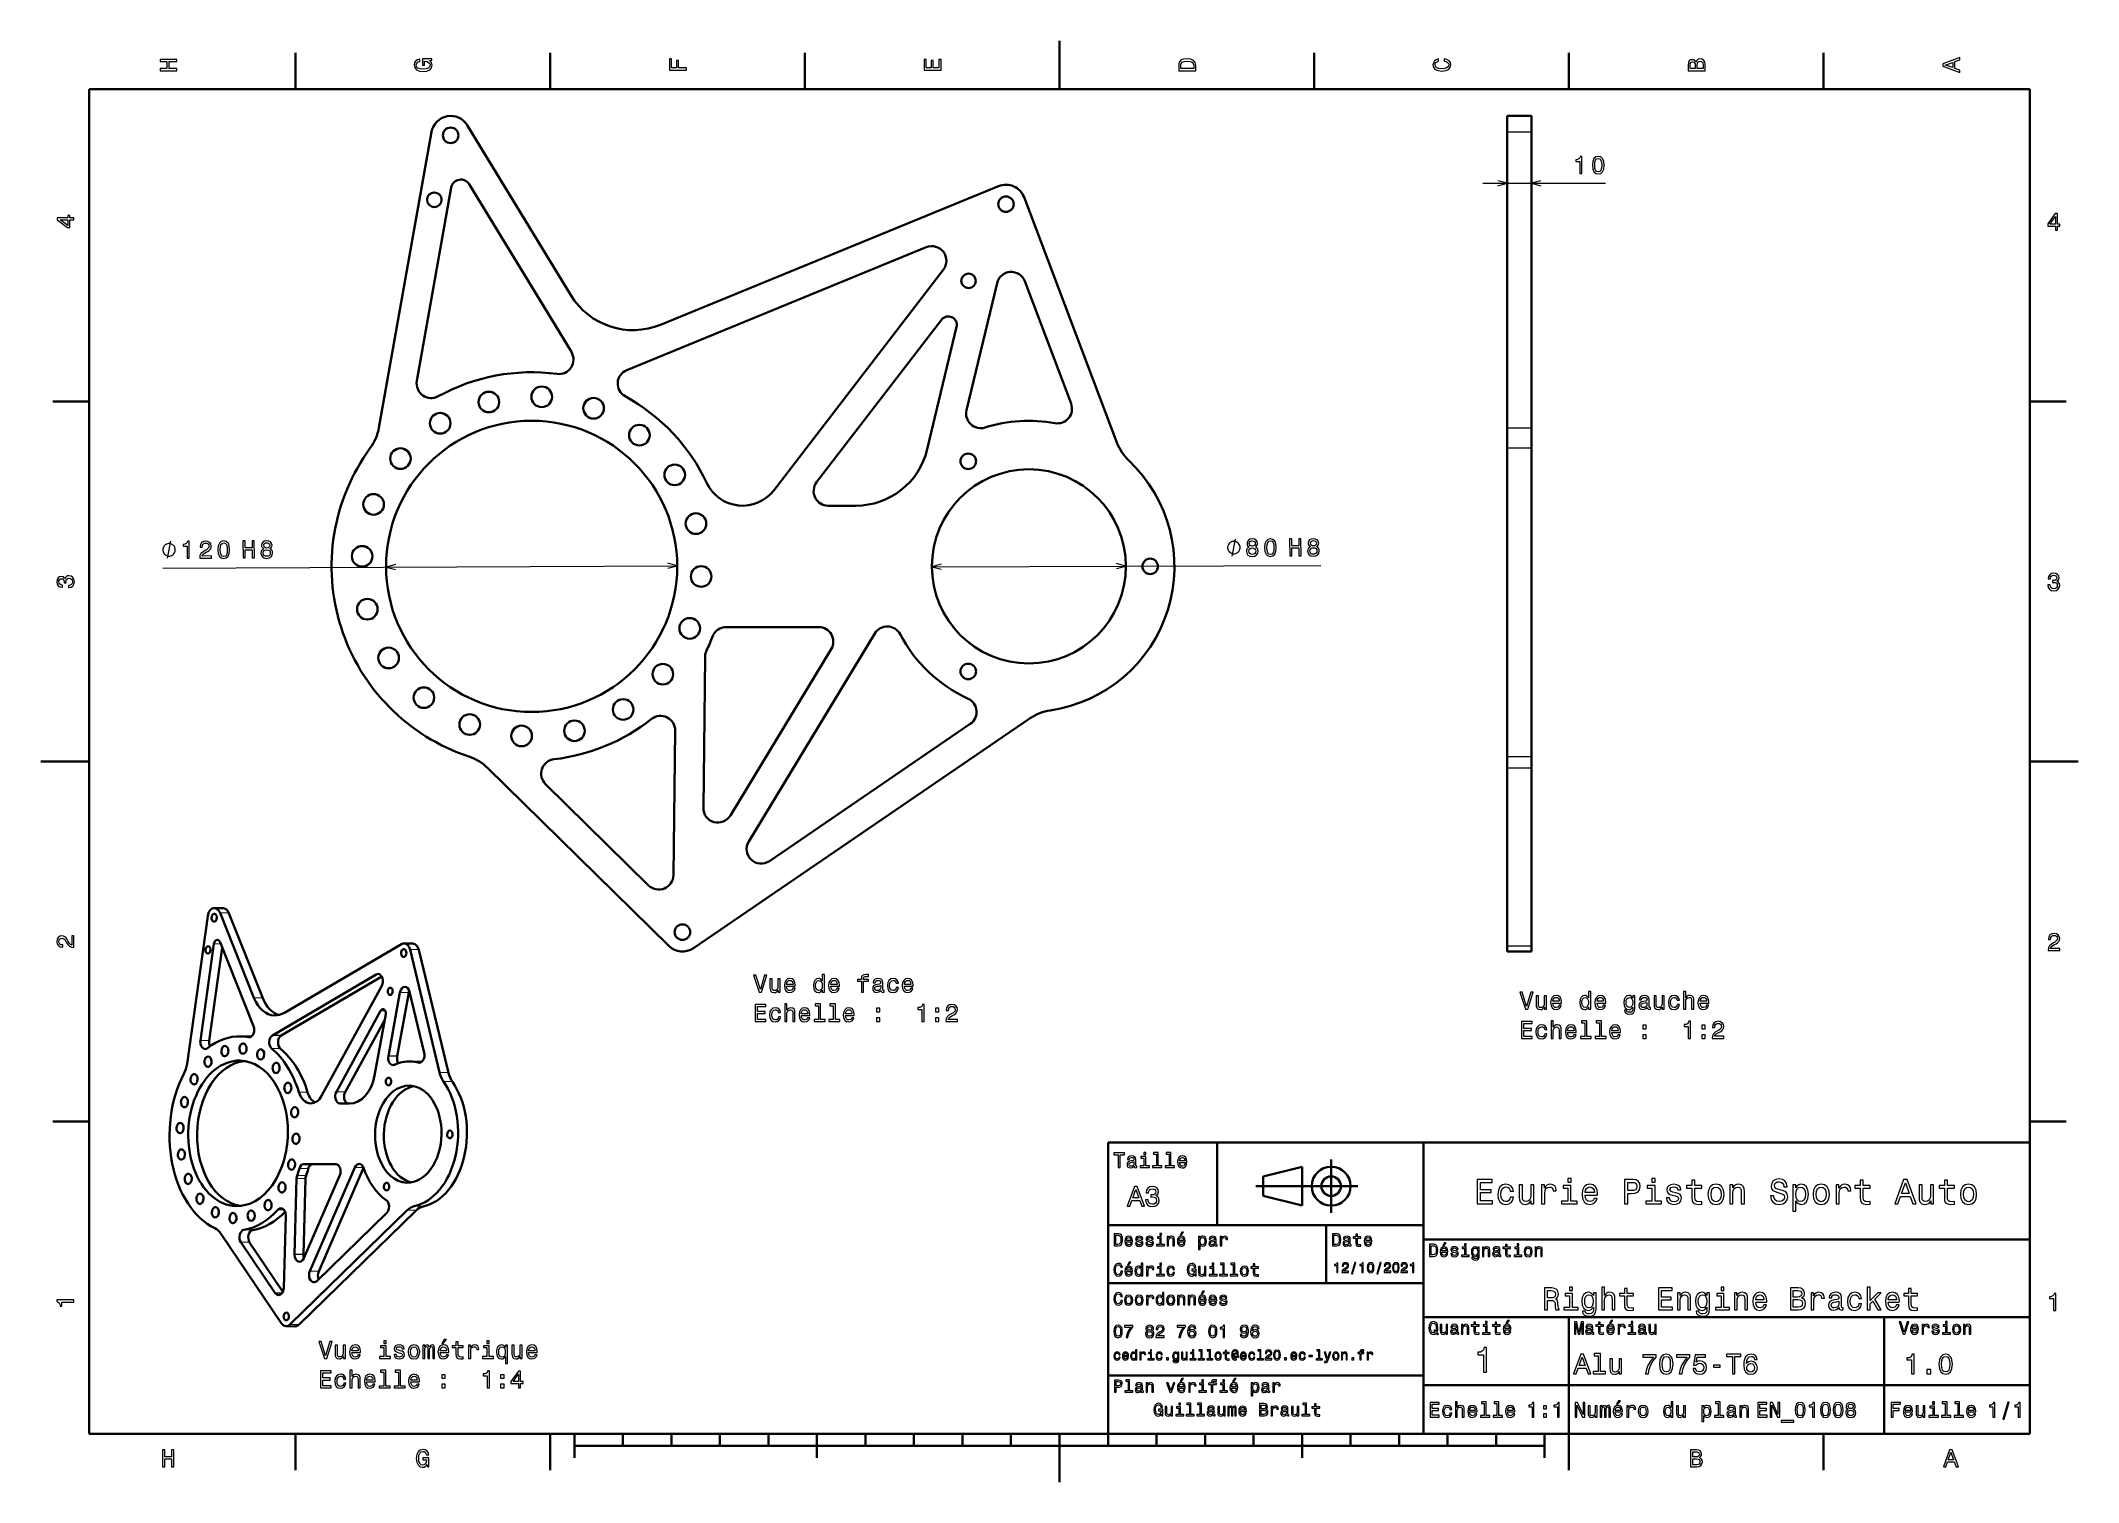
# Model space of a CAD drawing. Extents: x 0 to 420, y 0 to 297.
import ezdxf

# ---------------------------------------------------------------- set-up
doc = ezdxf.new("R2010")
doc.units = 0

msp = doc.modelspace()

# ---------------------------------------------------------------- linework, layer by layer
at = {"color": 7, "lineweight": 35, "ltscale": 0.1875}
for p, q in [((52.5, 287), (52.5, 294.5)), ((105, 287), (105, 294.5)), ((157.5, 287), (157.5, 294.5)), ((262.5, 287), (262.5, 294.5)), ((315, 287), (315, 294.5)), ((367.5, 287), (367.5, 294.5)), ((10, 222.699997), (2.5, 222.699997)), ((410, 222.699997), (417.5, 222.699997)), ((10, 74.300003), (2.5, 74.300003)), ((410, 74.300003), (417.5, 74.300003)), ((52.5, 10), (52.5, 2.5)), ((105, 10), (105, 2.5)), ((315, 10), (315, 2.5)), ((367.5, 10), (367.5, 2.5))]:
    msp.add_line(p, q, dxfattribs=at)
at = {"color": 7, "lineweight": 35, "ltscale": 0.25}
for p, q in [((210, 287), (210, 297)), ((10, 148.5), (0, 148.5)), ((410, 148.5), (420, 148.5)), ((315, 10), (315, 20)), ((210, 10), (210, 0))]:
    msp.add_line(p, q, dxfattribs=at)
at = {"color": 7, "lineweight": 35}
for p, q in [((410, 287), (10, 287)), ((10, 287), (10, 10)), ((410, 10), (410, 287)), ((80.561325, 278.21283), (69.70993, 217.256378)), ((109.284286, 244.563751), (87.914177, 279.59491)), ((302.275696, 278.21283), (302.275696, 217.256378)), ((307.275696, 278.21283), (307.275696, 217.256378)), ((77.522308, 226.907318), (84.617004, 266.760986)), ((88.293434, 267.451996), (109.37468, 232.894379)), ((197.446793, 267.036621), (127.775963, 238.495026)), ((202.704056, 264.751312), (221.835754, 214.21225)), ((182.54921, 254.449677), (120.788422, 229.148529)), ((186.064499, 249.844666), (151.086151, 204.364944)), ((190.838181, 220.868805), (197.120667, 247.072327)), ((202.843689, 247.434967), (212.38356, 222.23407)), ((185.699234, 239.527939), (159.936005, 206.029953)), ((182.741928, 212.834808), (188.788193, 238.05304)), ((302.275696, 149.54068), (302.275696, 213.095261)), ((307.275696, 149.54068), (307.275696, 213.095261)), ((171.9254, 174.886169), (145.934906, 132.025497)), ((136.582581, 138.943909), (136.966797, 170.148376)), ((162.943298, 171.645493), (142.147568, 137.35144)), ((203.941559, 157.397064), (134.52124, 110.038849)), ((150.190765, 127.991714), (191.598373, 156.239792)), ((130.411423, 125.080902), (130.778198, 154.867783)), ((129.4646, 110.489006), (92.093521, 147.182709)), ((302.275696, 110.489006), (302.275696, 147.182709)), ((307.275696, 110.489006), (307.275696, 147.182709)), ((104.053963, 143.847794), (125.309822, 122.977211)), ((34.419998, 116.660278), (30.148701, 86.207352)), ((32.911587, 91.018806), (35.704182, 110.929092)), ((74.338333, 110.881699), (50.223541, 96.72876)), ((76.117523, 109.730698), (82.2071, 84.435989)), ((77.938835, 109.675842), (84.028412, 84.381126)), ((69.122787, 104.614227), (47.74585, 92.06813)), ((70.294945, 104.178375), (49.567162, 92.013268)), ((70.284386, 102.306519), (57.893433, 79.629662)), ((220, 10), (220, 70)), ((220, 70), (410, 70)), ((285, 10), (285, 70)), ((410, 70), (410, 10)), ((64.75972, 64.859703), (55.469994, 43.477299)), ((66.554886, 64.744667), (57.291306, 43.42244)), ((250.5, 61), (271.5, 61)), ((75.562202, 56.064754), (51.36158, 32.505417)), ((77.383507, 56.009895), (53.182888, 32.450554)), ((56.890366, 41.453918), (71.325478, 55.506519)), ((49.634346, 32.738735), (37.173546, 51.142403)), ((220, 53), (285, 53)), ((285, 50), (410, 50)), ((220, 41), (285, 41)), ((285, 34), (410, 34)), ((380, 10), (380, 34)), ((220, 22), (285, 22)), ((285, 20), (410, 20)), ((10, 10), (410, 10)), ((220, 10), (410, 10)), ((110, 7.5), (310, 7.5))]:
    msp.add_line(p, q, dxfattribs=at)
at = {"color": 7, "lineweight": 35, "ltscale": 0.082474}
for p, q in [((302.275696, 278.21283), (302.275696, 281.51178)), ((307.275696, 278.21283), (307.275696, 281.51178))]:
    msp.add_line(p, q, dxfattribs=at)
at = {"color": 7, "lineweight": 35, "ltscale": 0.125}
for p, q in [((302.275696, 281.51178), (307.275696, 281.51178)), ((302.275696, 109.343178), (307.275696, 109.343178)), ((110, 10), (110, 5)), ((160, 10), (160, 5)), ((260, 10), (260, 5)), ((310, 10), (310, 5))]:
    msp.add_line(p, q, dxfattribs=at)
at = {"color": 7, "lineweight": 13, "ltscale": 0.125}
for p, q in [((302.275696, 278.21283), (307.275696, 278.21283)), ((302.275696, 217.256378), (307.275696, 217.256378)), ((302.275696, 213.095261), (307.275696, 213.095261)), ((302.275696, 149.54068), (307.275696, 149.54068)), ((302.275696, 147.182709), (307.275696, 147.182709)), ((302.275696, 110.489006), (307.275696, 110.489006))]:
    msp.add_line(p, q, dxfattribs=at)
at = {"color": 7, "lineweight": 13}
for p, q in [((297.275696, 267.650574), (322.572754, 267.650574)), ((25.181946, 188.36673), (131.19223, 188.832962)), ((183.692612, 188.639877), (263.881348, 188.88504))]:
    msp.add_line(p, q, dxfattribs=at)
at = {"color": 7, "lineweight": 35, "ltscale": 0.104028}
for p, q in [((302.275696, 213.095261), (302.275696, 217.256378)), ((307.275696, 213.095261), (307.275696, 217.256378))]:
    msp.add_line(p, q, dxfattribs=at)
at = {"color": 7, "lineweight": 35, "ltscale": 0.141878}
msp.add_line((162.314026, 201.201019), (167.989151, 201.201019), dxfattribs=at)
at = {"color": 7, "lineweight": 35, "ltscale": 0.476908}
msp.add_line((160.378082, 176.201019), (141.301743, 176.201019), dxfattribs=at)
at = {"color": 7, "lineweight": 35, "ltscale": 0.058949}
for p, q in [((302.275696, 147.182709), (302.275696, 149.54068)), ((307.275696, 147.182709), (307.275696, 149.54068))]:
    msp.add_line(p, q, dxfattribs=at)
at = {"color": 7, "lineweight": 35, "ltscale": 0.045553}
for p, q in [((37.643452, 118.247604), (35.82214, 118.30246)), ((76.705215, 110.973175), (74.883911, 111.028046)), ((43.091843, 91.817566), (41.270535, 91.872421)), ((78.035332, 86.651627), (76.21402, 86.70649)), ((52.380989, 32.106918), (50.559677, 32.161781))]:
    msp.add_line(p, q, dxfattribs=at)
at = {"color": 7, "lineweight": 35, "ltscale": 0.472254}
for p, q in [((43.947548, 99.792725), (36.950134, 117.339066)), ((45.76886, 99.737869), (38.771446, 117.28421))]:
    msp.add_line(p, q, dxfattribs=at)
at = {"color": 7, "lineweight": 13, "ltscale": 0.045553}
for p, q in [((38.771446, 117.28421), (36.950134, 117.339066)), ((77.938835, 109.675842), (76.117523, 109.730698)), ((75.865921, 100.847679), (74.044609, 100.902542)), ((45.76886, 99.737869), (43.947548, 99.792725)), ((34.732895, 90.963943), (32.911587, 91.018806)), ((49.411995, 89.312279), (47.590687, 89.367142)), ((49.567162, 92.013268), (47.74585, 92.06813)), ((73.475899, 87.759453), (71.654587, 87.814316)), ((84.028412, 84.381126), (82.2071, 84.435989)), ((55.020691, 80.331955), (53.199383, 80.386818)), ((62.760021, 80.392578), (60.938709, 80.447441)), ((84.843048, 82.516243), (83.021744, 82.571106)), ((54.680759, 63.123272), (52.859451, 63.178131)), ((55.132221, 64.557892), (53.310913, 64.612755)), ((56.10783, 65.512367), (54.286522, 65.56723)), ((54.568398, 62.493904), (52.747086, 62.548767)), ((77.383507, 56.009895), (75.562202, 56.064754)), ((78.824211, 56.818047), (77.002899, 56.872906)), ((43.70734, 51.957645), (41.886032, 52.012505)), ((43.059559, 49.400864), (41.238251, 49.455727)), ((54.152267, 46.896141), (52.330959, 46.951004)), ((57.291306, 43.42244), (55.469994, 43.477299)), ((53.182888, 32.450554), (51.36158, 32.505417))]:
    msp.add_line(p, q, dxfattribs=at)
at = {"color": 7, "lineweight": 35, "ltscale": 0.483943}
msp.add_line((34.732895, 90.963943), (37.421669, 110.134018), dxfattribs=at)
at = {"color": 7, "lineweight": 13, "ltscale": 0.035452}
msp.add_line((37.121624, 110.886398), (35.704182, 110.929092), dxfattribs=at)
at = {"color": 7, "lineweight": 35, "ltscale": 0.46587}
msp.add_line((36.96925, 111.268486), (43.872078, 93.95932), dxfattribs=at)
at = {"color": 7, "lineweight": 35, "ltscale": 0.028646}
for p, q in [((302.275696, 109.343178), (302.275696, 110.489006)), ((307.275696, 109.343178), (307.275696, 110.489006))]:
    msp.add_line(p, q, dxfattribs=at)
at = {"color": 7, "lineweight": 13, "ltscale": 0.020281}
msp.add_line((69.933678, 104.589798), (69.122787, 104.614227), dxfattribs=at)
at = {"color": 7, "lineweight": 35, "ltscale": 0.332616}
for p, q in [((71.654587, 87.814316), (74.044609, 100.902542)), ((73.475899, 87.759453), (75.865921, 100.847679))]:
    msp.add_line(p, q, dxfattribs=at)
at = {"color": 7, "lineweight": 35, "ltscale": 0.324334}
msp.add_line((76.007416, 101.074432), (79.04393, 88.461426), dxfattribs=at)
at = {"color": 7, "lineweight": 35, "ltscale": 0.475835}
msp.add_line((70.065239, 97.150024), (60.938709, 80.447441), dxfattribs=at)
at = {"color": 7, "lineweight": 13, "ltscale": 0.024057}
msp.add_line((71.027084, 97.121048), (70.065239, 97.150024), dxfattribs=at)
at = {"color": 7, "lineweight": 35, "ltscale": 0.424809}
msp.add_line((70.907883, 95.304085), (62.760021, 80.392578), dxfattribs=at)
at = {"color": 7, "lineweight": 35, "ltscale": 0.32011}
msp.add_line((68.809258, 83.8116), (71.109413, 96.407692), dxfattribs=at)
at = {"color": 7, "lineweight": 13, "ltscale": 0.005831}
msp.add_line((43.052666, 91.689407), (42.819546, 91.696434), dxfattribs=at)
at = {"color": 7, "lineweight": 13, "ltscale": 0.008248}
msp.add_line((78.193268, 86.45047), (77.863495, 86.460403), dxfattribs=at)
at = {"color": 7, "lineweight": 35, "ltscale": 0.048578}
msp.add_line((61.708881, 78.029663), (63.651974, 78.020348), dxfattribs=at)
at = {"color": 7, "lineweight": 35, "ltscale": 0.425}
msp.add_line((242.5, 53), (242.5, 70), dxfattribs=at)
at = {"color": 7, "lineweight": 35, "ltscale": 0.466339}
msp.add_line((61.6548, 63.254501), (54.221825, 46.145832), dxfattribs=at)
at = {"color": 7, "lineweight": 35, "ltscale": 0.16329}
msp.add_line((60.818043, 65.535919), (54.286522, 65.56723), dxfattribs=at)
at = {"color": 7, "lineweight": 35, "ltscale": 0.124052}
msp.add_line((61.069855, 65.488579), (56.10783, 65.512367), dxfattribs=at)
at = {"color": 7, "lineweight": 13, "ltscale": 0.000858}
msp.add_line((60.852345, 65.534882), (60.818043, 65.535919), dxfattribs=at)
at = {"color": 7, "lineweight": 13, "ltscale": 0.044363}
msp.add_line((66.533455, 64.806274), (64.75972, 64.859703), dxfattribs=at)
at = {"color": 7, "lineweight": 35, "ltscale": 0.206155}
for p, q in [((252, 63), (260, 65)), ((260, 57), (252, 59))]:
    msp.add_line(p, q, dxfattribs=at)
at = {"color": 7, "lineweight": 35, "ltscale": 0.1}
msp.add_line((252, 59), (252, 63), dxfattribs=at)
at = {"color": 7, "lineweight": 35, "ltscale": 0.2}
msp.add_line((260, 65), (260, 57), dxfattribs=at)
at = {"color": 7, "lineweight": 35, "ltscale": 0.275}
msp.add_line((266, 55.5), (266, 66.5), dxfattribs=at)
at = {"color": 7, "lineweight": 35, "ltscale": 0.390083}
for p, q in [((52.330959, 46.951004), (52.747086, 62.548767)), ((54.152267, 46.896141), (54.568398, 62.493904))]:
    msp.add_line(p, q, dxfattribs=at)
at = {"color": 7, "lineweight": 13, "ltscale": 0.032438}
msp.add_line((50.145432, 56.086525), (48.848503, 56.125587), dxfattribs=at)
at = {"color": 7, "lineweight": 35, "ltscale": 0.372362}
msp.add_line((50.091599, 40.031334), (50.488823, 54.920509), dxfattribs=at)
at = {"color": 7, "lineweight": 35, "ltscale": 0.3}
msp.add_line((265, 41), (265, 53), dxfattribs=at)
at = {"color": 7, "lineweight": 35, "ltscale": 0.316033}
msp.add_line((41.238251, 49.455727), (48.325684, 38.988121), dxfattribs=at)
at = {"color": 7, "lineweight": 35, "ltscale": 0.3061}
msp.add_line((43.059559, 49.400864), (49.924255, 39.26223), dxfattribs=at)
at = {"color": 7, "lineweight": 13, "ltscale": 0.03533}
msp.add_line((49.738258, 38.945572), (48.325684, 38.988121), dxfattribs=at)
at = {"color": 7, "lineweight": 35, "ltscale": 0.35}
msp.add_line((315, 20), (315, 34), dxfattribs=at)
at = {"color": 7, "lineweight": 35, "ltscale": 0.0625}
for p, q in [((120, 10), (120, 7.5)), ((130, 10), (130, 7.5)), ((140, 10), (140, 7.5)), ((150, 10), (150, 7.5)), ((170, 10), (170, 7.5)), ((180, 10), (180, 7.5)), ((190, 10), (190, 7.5)), ((200, 10), (200, 7.5)), ((220, 10), (220, 7.5)), ((230, 10), (230, 7.5)), ((240, 10), (240, 7.5)), ((250, 10), (250, 7.5)), ((270, 10), (270, 7.5)), ((280, 10), (280, 7.5)), ((290, 10), (290, 7.5)), ((300, 10), (300, 7.5))]:
    msp.add_line(p, q, dxfattribs=at)
at = {"color": 7, "lineweight": 13}
for points in [[(28.083214, 290.829987), (28.083214, 291.299011), (26.439121, 291.299011), (26.439121, 292.701019), (28.083214, 292.701019), (28.083214, 293.164978), (24.583214, 293.164978), (24.583214, 292.701019), (26.010447, 292.701019), (26.010447, 291.299011), (24.583214, 291.299011), (24.583214, 290.829987)], [(80.114197, 292.922913), (80.583214, 293.008667), (80.583214, 293.260803), (78.692001, 293.260803), (78.692001, 291.984863), (79.120674, 291.984863), (79.120674, 292.771606), (79.15094, 292.771606), (79.614914, 292.71109), (79.957855, 292.549713), (80.174713, 292.302612), (80.245316, 291.994965), (80.154541, 291.652039), (79.882202, 291.384735), (79.433357, 291.213257), (78.818085, 291.15274), (78.207855, 291.208221), (77.759003, 291.3797), (77.486671, 291.652039), (77.390854, 292.020172), (77.441284, 292.272339), (77.582497, 292.479126), (77.819527, 292.630402), (78.137245, 292.716156), (78.137245, 293.215424), (77.653099, 293.08429), (77.289986, 292.837189), (77.068085, 292.489197), (76.987396, 292.050446), (77.113472, 291.475525), (77.481628, 291.041779), (78.0616, 290.764404), (78.833214, 290.668579), (79.609871, 290.764404), (80.189842, 291.041779), (80.557999, 291.450287), (80.679039, 291.964691), (80.638687, 292.252167), (80.537827, 292.509369), (80.361313, 292.731262)], [(133.083206, 290.966156), (133.083206, 291.43515), (131.474411, 291.43515), (131.474411, 292.907776), (131.055832, 292.907776), (131.055832, 291.43515), (130.006836, 291.43515), (130.006836, 293.245697), (129.583206, 293.245697), (129.583206, 290.966156)], [(185.583206, 290.940918), (185.583206, 293.159943), (185.159576, 293.159943), (185.159576, 291.404907), (183.974411, 291.404907), (183.974411, 292.968292), (183.555832, 292.968292), (183.555832, 291.404907), (182.506836, 291.404907), (182.506836, 293.119598), (182.083206, 293.119598), (182.083206, 290.940918)], [(234.583206, 291.994965), (234.583206, 290.829987), (238.083206, 290.829987), (238.083206, 291.994965), (237.97226, 292.544678), (237.634354, 292.953186), (237.084641, 293.205353), (236.333206, 293.296112), (235.566635, 293.215424), (235.264038, 293.114563), (235.021973, 292.973358), (234.694153, 292.56485), (234.613464, 292.297546)], [(235.001801, 291.959656), (235.077438, 292.342957), (235.309433, 292.605194), (235.722977, 292.761536), (236.333206, 292.811951), (236.923264, 292.7565), (237.336807, 292.600159), (237.583923, 292.332855), (237.664612, 291.959656), (237.664612, 291.299011), (235.001801, 291.299011)], [(289.282074, 292.817017), (289.705688, 292.716156), (290.008301, 292.549713), (290.194885, 292.317719), (290.255402, 292.04541), (290.164642, 291.71759), (289.892303, 291.460388), (289.448486, 291.28891), (288.833221, 291.233429), (288.222992, 291.28891), (287.774139, 291.455353), (287.501801, 291.712555), (287.405975, 292.04541), (287.456421, 292.287476), (287.597626, 292.494232), (287.824585, 292.65564), (288.137268, 292.766571), (288.137268, 293.245697), (287.658142, 293.094391), (287.295044, 292.832153), (287.068085, 292.47406), (286.987396, 292.04541), (287.113495, 291.510803), (287.466492, 291.102325), (288.046478, 290.840057), (288.833221, 290.749298), (289.619965, 290.840057), (290.199951, 291.102325), (290.558014, 291.510803), (290.679047, 292.04541), (290.583221, 292.514404), (290.315918, 292.89267), (289.877167, 293.159943), (289.282074, 293.301147)], [(341.192017, 292.630402), (340.899506, 292.983429), (340.70282, 293.074219), (340.460754, 293.104462), (340.082489, 293.03891), (339.810181, 292.842224), (339.643738, 292.524506), (339.583221, 292.080688), (339.583221, 290.835022), (343.083221, 290.835022), (343.083221, 292.151306), (343.012604, 292.620331), (342.805847, 292.968292), (342.478027, 293.18515), (342.034241, 293.260803), (341.736694, 293.215424), (341.489563, 293.094391), (341.308014, 292.897705)], [(341.035675, 291.984863), (341.035675, 291.299011), (340.001801, 291.299011), (340.001801, 292.025208), (340.032074, 292.297546), (340.122833, 292.489197), (340.279175, 292.605194), (340.511169, 292.645538), (340.743164, 292.600159), (340.904541, 292.479126), (341.005402, 292.272339)], [(342.664642, 292.095825), (342.664642, 291.299011), (341.45929, 291.299011), (341.45929, 292.050446), (341.494598, 292.368164), (341.600525, 292.595093), (341.782074, 292.731262), (342.044312, 292.776672), (342.321686, 292.731262), (342.513336, 292.605194), (342.629333, 292.393372)], [(395.583221, 290.466858), (395.583221, 290.930847), (394.554413, 291.299011), (394.554413, 292.695984), (395.583221, 293.064117), (395.583221, 293.538177), (392.078186, 292.257202), (392.078186, 291.742798)], [(394.125732, 291.460388), (392.582489, 292), (394.125732, 292.539642)], [(317.227936, 269.650574), (317.68689, 269.650574), (317.68689, 273.175781), (317.343933, 273.175781), (317.253174, 272.868164), (317.071594, 272.661377), (316.79422, 272.540344), (316.41095, 272.5), (316.41095, 272.141937), (317.227936, 272.141937)], [(319.839325, 271.360229), (319.914978, 270.568451), (320.152008, 270.003601), (320.530243, 269.660645), (321.054749, 269.549713), (321.574219, 269.660645), (321.952454, 270.003601), (322.184448, 270.568451), (322.265137, 271.360229), (322.184448, 272.146973), (322.088623, 272.459656), (321.952454, 272.716858), (321.574219, 273.059814), (321.054749, 273.175781), (320.530243, 273.059814), (320.152008, 272.711823), (319.914978, 272.146973)], [(320.323486, 271.360229), (320.363831, 271.970459), (320.489899, 272.40921), (320.716858, 272.666443), (321.054749, 272.757202), (321.387604, 272.666443), (321.614563, 272.40921), (321.740631, 271.970459), (321.780975, 271.360229), (321.740631, 270.744965), (321.614563, 270.306183), (321.387604, 270.048981), (321.054749, 269.963257), (320.716858, 270.048981), (320.489899, 270.306183), (320.363831, 270.744965)], [(6.833213, 260.077362), (6.833213, 260.53125), (5.965778, 260.53125), (5.965778, 261.030548), (5.56232, 261.030548), (5.56232, 260.53125), (3.408862, 260.53125), (3.408862, 260.072327), (5.521974, 258.539185), (5.965778, 258.539185), (5.965778, 260.077362)], [(415.277374, 257.966766), (415.731262, 257.966766), (415.731262, 258.834198), (416.23056, 258.834198), (416.23056, 259.237671), (415.731262, 259.237671), (415.731262, 261.391113), (415.272339, 261.391113), (413.739197, 259.278015), (413.739197, 258.834198), (415.277374, 258.834198)], [(414.162842, 259.237671), (415.277374, 260.806091), (415.277374, 259.237671)], [(5.56232, 258.96283), (3.993876, 260.077362), (5.56232, 260.077362)], [(27.732086, 192.127991), (27.731583, 192.244644), (27.672226, 192.477722), (27.613113, 192.652466), (27.554276, 192.768875), (27.436829, 192.943359), (27.261063, 193.117584), (27.085556, 193.23349), (26.968628, 193.291306), (26.793381, 193.348862), (26.559799, 193.406174), (26.44313, 193.405655), (26.326462, 193.405151), (26.093384, 193.345795), (25.91864, 193.286682), (25.802231, 193.227844), (25.627747, 193.110413), (25.453522, 192.934631), (25.337631, 192.759125), (25.2798, 192.642197), (25.222244, 192.466949), (25.164932, 192.233368), (25.165451, 192.116699), (25.16597, 192.000031), (25.225327, 191.766953), (25.284424, 191.592209), (25.343277, 191.4758), (25.460709, 191.301315), (25.636475, 191.12709), (25.811981, 191.0112), (25.928909, 190.953369), (26.104156, 190.895813), (26.337753, 190.838501), (26.454407, 190.83902), (26.571075, 190.839539), (26.804153, 190.898895), (26.978897, 190.957993), (27.095306, 191.016846), (27.269791, 191.134277), (27.444016, 191.310043), (27.559921, 191.48555), (27.617737, 191.602478), (27.675293, 191.777725), (27.732605, 192.011322)], [(30.166992, 190.388672), (30.625931, 190.390686), (30.610428, 193.915878), (30.267487, 193.914368), (30.178055, 193.606339), (29.997421, 193.398773), (29.720581, 193.276505), (29.337463, 193.234482), (29.33905, 192.876419), (30.156036, 192.880005)], [(32.763229, 190.400101), (35.168823, 190.410675), (35.166916, 190.844391), (33.26564, 190.836029), (33.370499, 191.073517), (33.551193, 191.270996), (34.109406, 191.631531), (34.406296, 191.784134), (34.73819, 192.002457), (34.974106, 192.255661), (35.108963, 192.553802), (35.157913, 192.891922), (35.070313, 193.31517), (34.831818, 193.646973), (34.467789, 193.857193), (33.998428, 193.930771), (33.514664, 193.842911), (33.147552, 193.604263), (32.912186, 193.224976), (32.833694, 192.725357), (32.834, 192.654755), (33.292938, 192.656769), (33.292755, 192.697113), (33.336639, 193.040253), (33.471695, 193.292999), (33.687836, 193.455338), (33.975067, 193.512085), (34.267792, 193.462936), (34.485199, 193.337814), (34.627274, 193.141754), (34.678787, 192.894852), (34.644501, 192.662704), (34.549545, 192.465607), (34.388931, 192.293427), (34.167694, 192.141159), (33.87085, 191.97847), (33.377991, 191.66362), (33.031479, 191.329239), (32.826492, 190.924866), (32.763168, 190.415222)], [(36.506836, 192.126221), (36.585968, 191.334778), (36.82547, 190.770981), (37.205231, 190.429718), (37.730209, 190.321075), (38.249161, 190.434311), (38.625885, 190.7789), (38.855392, 191.344757), (38.932602, 192.136902), (38.84845, 192.923279), (38.751251, 193.235535), (38.613953, 193.492142), (38.234207, 193.833405), (37.714249, 193.947113), (37.190277, 193.828812), (36.813568, 193.479172), (36.579025, 192.9133)], [(36.990982, 192.128357), (37.028641, 192.738754), (37.152786, 193.17807), (37.378601, 193.436264), (37.716095, 193.528534), (38.049347, 193.439224), (38.27742, 193.183014), (38.405426, 192.744812), (38.448456, 192.134766), (38.410812, 191.519318), (38.286667, 191.080017), (38.060852, 190.821808), (37.728378, 190.734619), (37.390106, 190.818863), (37.162033, 191.075058), (37.034027, 191.51326)], [(41.695709, 190.439377), (42.164734, 190.441437), (42.157501, 192.08551), (43.559494, 192.091675), (43.566727, 190.447601), (44.030701, 190.449646), (44.015305, 193.949615), (43.551346, 193.947571), (43.557617, 192.520355), (42.155609, 192.514191), (42.149338, 193.941406), (41.680313, 193.939346)], [(45.968079, 192.344345), (45.711487, 192.202011), (45.535843, 192.004547), (45.42598, 191.756943), (45.391983, 191.459244), (45.474655, 191.010757), (45.708176, 190.663803), (46.087387, 190.443558), (46.602173, 190.360092), (47.111145, 190.448059), (47.488419, 190.671631), (47.718872, 191.02063), (47.802628, 191.469849), (47.760971, 191.767212), (47.653976, 192.01387), (47.471558, 192.209747), (47.218781, 192.349854), (47.419983, 192.471771), (47.560455, 192.638824), (47.645294, 192.840927), (47.674469, 193.088181), (47.592209, 193.445892), (47.379135, 193.732422), (47.03537, 193.917511), (46.586212, 193.98613), (46.132645, 193.913528), (45.790527, 193.725433), (45.574936, 193.437012), (45.500854, 193.078613), (45.527161, 192.831604), (45.613785, 192.630264)], [(45.980148, 193.040375), (46.019516, 193.262451), (46.139786, 193.434448), (46.330963, 193.541199), (46.587997, 193.582687), (46.840332, 193.543442), (47.03244, 193.438385), (47.154221, 193.267441), (47.200592, 193.045746), (47.156204, 192.818604), (47.035934, 192.641556), (46.844803, 192.524719), (46.592804, 192.488312), (46.335419, 192.527527), (46.143295, 192.637634), (46.021484, 192.813614)], [(247.225861, 192.584137), (247.225494, 192.70079), (247.166443, 192.933945), (247.107574, 193.108765), (247.048889, 193.225266), (246.931686, 193.399902), (246.756165, 193.574371), (246.580811, 193.690491), (246.463959, 193.748474), (246.288788, 193.806274), (246.055267, 193.863892), (245.938599, 193.863541), (245.82193, 193.863174), (245.588776, 193.804138), (245.413971, 193.74527), (245.29747, 193.686569), (245.122833, 193.569366), (244.948364, 193.393845), (244.832245, 193.218475), (244.774261, 193.101639), (244.716461, 192.926453), (244.658844, 192.692947), (244.659195, 192.576279), (244.659546, 192.45961), (244.718597, 192.226471), (244.777466, 192.051636), (244.836151, 191.93515), (244.953369, 191.760513), (245.128891, 191.586044), (245.304245, 191.46991), (245.421097, 191.411942), (245.596268, 191.354141), (245.829788, 191.296524), (245.946442, 191.296875), (246.06311, 191.297241), (246.296265, 191.356277), (246.471085, 191.415146), (246.587585, 191.473846), (246.762222, 191.591034), (246.936676, 191.766571), (247.052811, 191.941925), (247.110794, 192.058777), (247.168594, 192.233948), (247.226212, 192.467468)], [(249.118073, 192.726089), (248.861313, 192.584091), (248.685394, 192.386856), (248.575195, 192.139404), (248.540802, 191.841751), (248.622879, 191.393158), (248.855927, 191.045883), (249.234848, 190.825134), (249.749512, 190.740967), (250.258606, 190.828262), (250.636169, 191.051315), (250.867096, 191.400009), (250.951462, 191.849121), (250.910202, 192.146545), (250.803543, 192.393341), (250.621384, 192.589462), (250.368805, 192.729904), (250.57016, 192.851563), (250.710846, 193.018417), (250.795975, 193.220413), (250.82547, 193.467621), (250.743683, 193.825439), (250.531006, 194.112259), (250.187485, 194.297806), (249.738434, 194.367035), (249.28476, 194.295044), (248.942383, 194.107391), (248.72641, 193.819275), (248.651855, 193.460968), (248.677826, 193.213928), (248.764175, 193.012466)], [(249.131088, 193.422089), (249.170746, 193.644119), (249.29126, 193.815948), (249.482574, 193.922455), (249.739655, 193.963577), (249.991943, 193.924011), (250.183914, 193.81868), (250.305481, 193.647583), (250.351532, 193.425827), (250.306839, 193.198746), (250.18634, 193.021851), (249.995056, 192.905273), (249.743011, 192.869202), (249.485687, 192.908768), (249.293701, 193.019135), (249.172119, 193.195267)], [(252.264572, 192.559189), (252.342651, 191.767639), (252.581406, 191.203522), (252.960693, 190.86174), (253.485519, 190.752396), (254.004639, 190.864929), (254.381821, 191.20903), (254.612091, 191.774582), (254.690353, 192.566605), (254.607254, 193.353104), (254.510483, 193.665482), (254.373535, 193.922272), (253.994232, 194.264053), (253.474426, 194.378464), (252.950302, 194.260864), (252.57312, 193.911728), (252.337814, 193.346161)], [(252.748718, 192.560669), (252.787201, 193.171021), (252.911942, 193.610168), (253.138092, 193.868057), (253.475708, 193.959869), (253.808838, 193.870117), (254.036575, 193.613602), (254.164001, 193.175232), (254.206207, 192.565125), (254.16774, 191.949738), (254.042999, 191.51059), (253.816849, 191.252686), (253.484253, 191.165939), (253.146103, 191.250641), (252.918365, 191.507141), (252.790955, 191.945526)], [(257.451172, 190.865387), (257.920197, 190.866821), (257.915192, 192.510895), (259.3172, 192.515182), (259.322205, 190.871109), (259.786194, 190.872528), (259.775482, 194.372513), (259.311523, 194.371094), (259.315887, 192.943863), (257.913879, 192.939575), (257.909515, 194.366806), (257.440491, 194.365372)], [(261.726105, 192.764633), (261.46933, 192.622635), (261.293396, 192.425415), (261.183228, 192.177948), (261.148834, 191.880295), (261.230896, 191.431702), (261.463928, 191.084427), (261.842865, 190.863678), (262.357544, 190.779526), (262.866638, 190.866806), (263.244202, 191.089874), (263.475098, 191.438553), (263.559479, 191.887665), (263.518219, 192.185089), (263.41156, 192.431885), (263.229401, 192.628021), (262.976807, 192.768448), (263.178162, 192.890106), (263.318878, 193.056961), (263.403992, 193.258957), (263.433502, 193.506165), (263.351715, 193.863983), (263.139008, 194.150803), (262.795502, 194.336349), (262.346436, 194.405579), (261.892761, 194.333588), (261.550415, 194.14595), (261.334412, 193.857819), (261.259857, 193.499512), (261.285828, 193.252472), (261.372192, 193.05101)], [(261.739105, 193.460632), (261.778748, 193.682663), (261.899292, 193.854507), (262.090607, 193.960999), (262.347687, 194.002121), (262.599945, 193.962555), (262.791931, 193.857224), (262.913483, 193.686127), (262.959564, 193.464371), (262.914856, 193.237289), (262.794373, 193.06041), (262.603088, 192.943817), (262.351013, 192.907745), (262.093689, 192.947311), (261.901703, 193.057678), (261.780151, 193.23381)], [(45.876083, 191.471466), (45.920303, 191.738953), (46.065674, 191.941315), (46.292038, 192.073441), (46.594421, 192.120163), (46.892166, 192.07608), (47.11969, 191.945953), (47.26683, 191.744873), (47.318436, 191.477798), (47.269272, 191.190125), (47.123978, 190.972626), (46.897644, 190.830414), (46.600296, 190.783722), (46.297516, 190.827774), (46.069946, 190.967987), (45.922745, 191.184204)], [(249.024933, 191.853317), (249.069504, 192.120743), (249.215134, 192.322922), (249.441681, 192.454742), (249.744141, 192.501053), (250.041824, 192.456573), (250.269165, 192.326141), (250.416031, 192.124863), (250.467285, 191.857727), (250.417725, 191.570114), (250.272141, 191.352798), (250.045624, 191.210907), (249.748215, 191.164597), (249.445496, 191.209061), (249.218109, 191.349579), (249.071198, 191.565994)], [(261.632935, 191.891861), (261.677521, 192.159286), (261.823151, 192.361465), (262.049683, 192.493286), (262.352142, 192.539597), (262.649841, 192.495117), (262.877167, 192.364685), (263.024048, 192.163406), (263.075287, 191.896271), (263.025757, 191.608658), (262.880157, 191.391357), (262.653625, 191.249451), (262.356232, 191.203156), (262.053497, 191.247604), (261.826111, 191.388123), (261.679199, 191.604538)], [(5.73379, 184.329117), (5.769093, 184.329117), (6.253242, 184.409805), (6.616354, 184.646835), (6.848343, 185.020035), (6.934078, 185.514282), (6.848343, 186.038773), (6.626441, 186.432144), (6.273415, 186.684311), (5.819525, 186.775085), (5.521974, 186.734741), (5.279899, 186.623795), (5.0933, 186.44223), (4.957133, 186.20015), (4.684798, 186.527969), (4.251081, 186.643967), (3.857709, 186.568314), (3.560158, 186.351456), (3.373559, 185.998428), (3.307997, 185.514282), (3.388689, 185.060394), (3.610591, 184.712402), (3.963617, 184.485458), (4.432637, 184.409805), (4.46794, 184.409805), (4.46794, 184.858658), (4.145173, 184.899002), (3.913184, 185.030121), (3.771974, 185.241943), (3.721542, 185.53949), (3.761888, 185.801743), (3.867795, 185.993378), (4.039265, 186.109375), (4.271254, 186.15477), (4.518372, 186.109375), (4.684798, 185.988342), (4.785663, 185.77652), (4.815922, 185.489059), (4.810879, 185.292374), (5.209294, 185.292374), (5.199208, 185.53949), (5.244596, 185.857224), (5.365634, 186.094254), (5.56232, 186.235458), (5.819525, 186.285889), (6.112032, 186.230423), (6.328891, 186.084167), (6.465058, 185.852173), (6.510447, 185.54454), (6.460014, 185.226807), (6.308718, 184.994827), (6.066643, 184.848572), (5.73379, 184.793091)], [(413.729126, 184.866226), (413.729126, 184.830917), (413.809814, 184.346771), (414.046844, 183.983658), (414.420044, 183.751663), (414.914276, 183.665939), (415.438782, 183.751663), (415.832153, 183.973572), (416.08429, 184.326599), (416.175079, 184.780487), (416.134735, 185.078033), (416.023773, 185.320114), (415.842224, 185.506714), (415.600159, 185.642883), (415.927948, 185.915222), (416.043945, 186.348938), (415.968292, 186.74231), (415.751434, 187.039856), (415.398407, 187.226456), (414.914276, 187.292023), (414.460388, 187.211319), (414.112396, 186.989426), (413.885468, 186.636398), (413.809814, 186.167374), (413.809814, 186.13208), (414.258636, 186.13208), (414.299011, 186.454834), (414.430115, 186.686829), (414.641937, 186.828033), (414.939484, 186.878479), (415.201721, 186.83812), (415.393372, 186.732224), (415.509369, 186.560745), (415.554749, 186.328766), (415.509369, 186.081635), (415.388336, 185.915222), (415.176514, 185.814346), (414.889069, 185.784088), (414.692383, 185.789139), (414.692383, 185.390717), (414.939484, 185.400803), (415.257202, 185.355423), (415.494232, 185.234375), (415.635468, 185.037689), (415.685883, 184.780487), (415.630402, 184.487976), (415.484161, 184.271118), (415.252167, 184.134949), (414.944519, 184.089569), (414.626801, 184.139999), (414.394806, 184.29129), (414.248566, 184.533371), (414.193085, 184.866226)], [(6.833213, 110.169449), (6.833213, 112.575073), (6.399496, 112.575073), (6.399496, 110.673775), (6.162464, 110.779686), (5.965778, 110.961243), (5.607709, 111.521034), (5.456412, 111.818588), (5.239553, 112.151443), (4.987392, 112.388474), (4.689842, 112.524643), (4.351945, 112.575073), (3.928314, 112.489334), (3.595461, 112.252304), (3.383646, 111.889191), (3.307997, 111.420174), (3.393732, 110.93602), (3.630764, 110.567871), (4.009006, 110.330833), (4.508286, 110.250145), (4.578891, 110.250145), (4.578891, 110.709076), (4.538545, 110.709076), (4.195605, 110.754463), (3.943444, 110.890633), (3.782061, 111.107491), (3.726585, 111.394958), (3.777017, 111.687462), (3.903098, 111.90432), (4.099784, 112.045532), (4.346902, 112.095963), (4.578891, 112.060661), (4.775577, 111.964844), (4.947046, 111.803459), (5.098343, 111.581558), (5.259727, 111.284004), (5.572406, 110.789772), (5.90526, 110.441788), (6.308718, 110.235016), (6.818084, 110.169449)], [(413.76947, 109.566788), (416.175079, 109.566788), (416.175079, 110.000504), (414.273773, 110.000504), (414.3797, 110.237534), (414.561249, 110.434219), (415.121033, 110.79229), (415.418579, 110.943588), (415.751434, 111.160446), (415.988464, 111.412613), (416.124634, 111.710159), (416.175079, 112.048058), (416.089355, 112.471687), (415.852325, 112.804543), (415.489197, 113.016357), (415.020172, 113.092003), (414.536041, 113.006271), (414.167877, 112.769234), (413.930847, 112.390999), (413.850159, 111.891716), (413.850159, 111.821114), (414.309082, 111.821114), (414.309082, 111.861458), (414.354462, 112.204399), (414.490631, 112.456558), (414.707489, 112.617943), (414.994965, 112.673416), (415.287476, 112.622986), (415.504333, 112.496902), (415.645538, 112.300217), (415.695984, 112.053101), (415.660675, 111.821114), (415.56485, 111.624428), (415.403473, 111.452957), (415.181549, 111.301659), (414.884003, 111.140274), (414.389771, 110.827591), (414.041779, 110.494743), (413.835022, 110.091286), (413.76947, 109.581917)], [(149.213058, 104.491592), (148.335526, 101.511047), (147.4328, 104.491592), (146.95369, 104.491592), (148.083374, 100.986549), (148.587692, 100.986549), (149.692154, 104.491592)], [(152.415497, 103.694763), (151.971695, 103.694763), (151.971695, 102.131363), (151.921265, 101.76825), (151.775009, 101.506004), (151.548065, 101.34462), (151.250519, 101.294189), (151.013489, 101.334534), (150.862183, 101.455566), (150.776459, 101.662338), (150.756287, 101.954849), (150.756287, 103.694763), (150.312469, 103.694763), (150.312469, 101.914505), (150.327606, 101.556435), (150.423431, 101.258881), (150.715942, 100.986549), (151.184952, 100.890732), (151.437119, 100.926033), (151.653976, 101.016808), (151.840576, 101.173149), (151.991867, 101.400093), (151.991867, 100.986549), (152.415497, 100.986549)], [(153.751953, 102.212051), (155.527176, 102.212051), (155.532211, 102.418823), (155.451523, 102.998795), (155.22963, 103.432518), (154.876602, 103.694763), (154.407578, 103.790581), (153.948639, 103.68972), (153.595612, 103.407295), (153.368668, 102.948364), (153.287979, 102.343178), (153.363632, 101.722862), (153.590576, 101.268967), (153.938553, 100.986549), (154.392456, 100.890732), (154.785828, 100.956291), (155.108582, 101.127762), (155.345612, 101.400093), (155.481781, 101.763206), (155.04303, 101.763206), (154.95224, 101.561478), (154.821121, 101.410179), (154.447922, 101.289146), (154.160461, 101.34462), (153.943604, 101.521133), (153.802383, 101.808594), (153.751953, 102.196922)], [(153.751953, 102.585251), (153.807434, 102.933235), (153.943604, 103.190437), (154.150375, 103.346779), (154.422714, 103.402252), (154.690002, 103.346779), (154.896774, 103.190437), (155.022858, 102.933235), (155.068237, 102.585251)], [(161.099945, 101.405136), (161.099945, 100.986549), (161.543747, 100.986549), (161.543747, 104.60759), (161.10498, 104.60759), (161.10498, 103.281219), (160.76709, 103.664505), (160.560318, 103.75528), (160.323288, 103.790581), (159.894608, 103.68972), (159.561752, 103.407295), (159.344894, 102.953407), (159.269257, 102.343178), (159.344894, 101.732948), (159.561752, 101.27401), (159.894608, 100.986549), (160.323288, 100.890732), (160.560318, 100.926033), (160.772125, 101.016808)], [(160.398926, 103.392166), (160.691437, 103.321564), (160.913345, 103.124878), (161.044464, 102.797066), (161.094894, 102.343178), (161.044464, 101.884247), (160.913345, 101.556435), (160.691437, 101.354706), (160.398926, 101.289146), (160.121552, 101.354706), (159.909744, 101.556435), (159.768524, 101.88929), (159.723145, 102.343178), (159.768524, 102.792023), (159.909744, 103.119835), (160.121552, 103.321564)], [(162.860031, 102.212051), (164.635239, 102.212051), (164.640289, 102.418823), (164.559601, 102.998795), (164.337692, 103.432518), (163.984665, 103.694763), (163.515656, 103.790581), (163.056717, 103.68972), (162.70369, 103.407295), (162.476746, 102.948364), (162.396057, 102.343178), (162.471695, 101.722862), (162.698639, 101.268967), (163.046631, 100.986549), (163.500519, 100.890732), (163.89389, 100.956291), (164.21666, 101.127762), (164.45369, 101.400093), (164.589859, 101.763206), (164.151093, 101.763206), (164.060318, 101.561478), (163.929199, 101.410179), (163.556, 101.289146), (163.268524, 101.34462), (163.051666, 101.521133), (162.910461, 101.808594), (162.860031, 102.196922)], [(162.860031, 102.585251), (162.915497, 102.933235), (163.051666, 103.190437), (163.258438, 103.346779), (163.530777, 103.402252), (163.798065, 103.346779), (164.004837, 103.190437), (164.13092, 102.933235), (164.176315, 102.585251)], [(169.159027, 103.225746), (169.159027, 100.986549), (169.602829, 100.986549), (169.602829, 103.225746), (170.611465, 103.225746), (170.611465, 103.603981), (169.602829, 103.603981), (169.602829, 103.770409), (169.638123, 103.972137), (169.75412, 104.108307), (169.950806, 104.188995), (170.233231, 104.219261), (170.611465, 104.199089), (170.611465, 104.582367), (170.132355, 104.60759), (169.698639, 104.562195), (169.396057, 104.426033), (169.214493, 104.188995), (169.159027, 103.851105), (169.159027, 103.603981), (168.347061, 103.603981), (168.347061, 103.225746)], [(173.188553, 101.339577), (173.188553, 101.324448), (173.213776, 101.152977), (173.289429, 101.031937), (173.607147, 100.936119), (173.854263, 100.976463), (173.854263, 101.319405), (173.748352, 101.304276), (173.607147, 101.369835), (173.581924, 101.571564), (173.581924, 102.973579), (173.521408, 103.33165), (173.344894, 103.583809), (173.037262, 103.735107), (172.603546, 103.790581), (172.179916, 103.730064), (171.867233, 103.558594), (171.670547, 103.291306), (171.60498, 102.938278), (171.60498, 102.90802), (172.003403, 102.90802), (172.038696, 103.119835), (172.149658, 103.271133), (172.331207, 103.361908), (172.588409, 103.397209), (172.835541, 103.371994), (173.012039, 103.296349), (173.11795, 103.165222), (173.153259, 102.983665), (173.133087, 102.771851), (173.052399, 102.665947), (172.850662, 102.615509), (172.472412, 102.575165), (172.038696, 102.48439), (171.731064, 102.323006), (171.549515, 102.070847), (171.494034, 101.697647), (171.544464, 101.364792), (171.700806, 101.117676), (171.952972, 100.961334), (172.300949, 100.905861), (172.769974, 101.011765)], [(173.138123, 101.934677), (173.077606, 101.672432), (172.916229, 101.470695), (172.674149, 101.339577), (172.376602, 101.294189), (172.184952, 101.319405), (172.048782, 101.400093), (171.963058, 101.541306), (171.937836, 101.737991), (171.958008, 101.914505), (172.038696, 102.040581), (172.361465, 102.181793), (172.769974, 102.24231), (173.138123, 102.36335)], [(176.340576, 102.797066), (176.779327, 102.797066), (176.688553, 103.200523), (176.471695, 103.51825), (176.133804, 103.714935), (175.695038, 103.790581), (175.210892, 103.68972), (174.842743, 103.407295), (174.610748, 102.948364), (174.53006, 102.333092), (174.605713, 101.722862), (174.832642, 101.268967), (175.19072, 100.986549), (175.679916, 100.890732), (176.113632, 100.966377), (176.451523, 101.178192), (176.683517, 101.511047), (176.784378, 101.954849), (176.360748, 101.954849), (176.285095, 101.672432), (176.14389, 101.460609), (175.942154, 101.329491), (175.695038, 101.289146), (175.387405, 101.354706), (175.165497, 101.556435), (175.029327, 101.884247), (174.983948, 102.348221), (175.029327, 102.802109), (175.170547, 103.129921), (175.397491, 103.33165), (175.695038, 103.402252), (175.957291, 103.356865), (176.153976, 103.240875), (176.285095, 103.049232)], [(178.040146, 102.212051), (179.815353, 102.212051), (179.820404, 102.418823), (179.739716, 102.998795), (179.517807, 103.432518), (179.16478, 103.694763), (178.695755, 103.790581), (178.236832, 103.68972), (177.883804, 103.407295), (177.65686, 102.948364), (177.576172, 102.343178), (177.65181, 101.722862), (177.878754, 101.268967), (178.226746, 100.986549), (178.680634, 100.890732), (179.074005, 100.956291), (179.396774, 101.127762), (179.633804, 101.400093), (179.769974, 101.763206), (179.331207, 101.763206), (179.240433, 101.561478), (179.109314, 101.410179), (178.736115, 101.289146), (178.448639, 101.34462), (178.231781, 101.521133), (178.090576, 101.808594), (178.040146, 102.196922)], [(178.040146, 102.585251), (178.095612, 102.933235), (178.231781, 103.190437), (178.438553, 103.346779), (178.710892, 103.402252), (178.97818, 103.346779), (179.184952, 103.190437), (179.311035, 102.933235), (179.356415, 102.585251)], [(307.171234, 100.991592), (306.293701, 98.011047), (305.390961, 100.991592), (304.911865, 100.991592), (306.041534, 97.486549), (306.545868, 97.486549), (307.65033, 100.991592)], [(319.058105, 97.905136), (319.058105, 97.486549), (319.501923, 97.486549), (319.501923, 101.10759), (319.063171, 101.10759), (319.063171, 99.781219), (318.72525, 100.164505), (318.518494, 100.25528), (318.281464, 100.290581), (317.852783, 100.18972), (317.519928, 99.907295), (317.30307, 99.453407), (317.227417, 98.843178), (317.30307, 98.232948), (317.519928, 97.77401), (317.852783, 97.486549), (318.281464, 97.390732), (318.518494, 97.426033), (318.730316, 97.516808)], [(338.645996, 97.486549), (339.089813, 97.486549), (339.089813, 99.04995), (339.135193, 99.40802), (339.281464, 99.670265), (339.508392, 99.83165), (339.811005, 99.892166), (340.05307, 99.841736), (340.204376, 99.705566), (340.280029, 99.478622), (340.305237, 99.176033), (340.305237, 97.486549), (340.749023, 97.486549), (340.749023, 99.266808), (340.728851, 99.624878), (340.638092, 99.922432), (340.340546, 100.194763), (339.876556, 100.290581), (339.62439, 100.25528), (339.407532, 100.159462), (339.225983, 100.008163), (339.089813, 99.801392), (339.089813, 101.10759), (338.645996, 101.10759)], [(147.276459, 94.93972), (149.495468, 94.93972), (149.495468, 95.36335), (147.740433, 95.36335), (147.740433, 96.548508), (149.303833, 96.548508), (149.303833, 96.967094), (147.740433, 96.967094), (147.740433, 98.01609), (149.455124, 98.01609), (149.455124, 98.43972), (147.276459, 98.43972)], [(152.052383, 96.750237), (152.49115, 96.750237), (152.400375, 97.153694), (152.183517, 97.47142), (151.845612, 97.668106), (151.40686, 97.743752), (150.922714, 97.642891), (150.55455, 97.360466), (150.322571, 96.901535), (150.241867, 96.286263), (150.31752, 95.676033), (150.544464, 95.222137), (150.902527, 94.93972), (151.391724, 94.843903), (151.825439, 94.919548), (152.163345, 95.131363), (152.395325, 95.464218), (152.496201, 95.90802), (152.072571, 95.90802), (151.996918, 95.625603), (151.855698, 95.41378), (151.653976, 95.282661), (151.40686, 95.242317), (151.099228, 95.307877), (150.877319, 95.509605), (150.74115, 95.837418), (150.695755, 96.301392), (150.74115, 96.75528), (150.882355, 97.083092), (151.109314, 97.284821), (151.40686, 97.355423), (151.669098, 97.310036), (151.865784, 97.194046), (151.996918, 97.002403)], [(153.363632, 94.93972), (153.807434, 94.93972), (153.807434, 96.50312), (153.852829, 96.861191), (153.999069, 97.123436), (154.226028, 97.284821), (154.52861, 97.345337), (154.770691, 97.294907), (154.921982, 97.158737), (154.997635, 96.931793), (155.022858, 96.629204), (155.022858, 94.93972), (155.46666, 94.93972), (155.46666, 96.719978), (155.446487, 97.078049), (155.355698, 97.375603), (155.058151, 97.647934), (154.594177, 97.743752), (154.34201, 97.70845), (154.125153, 97.612633), (153.943604, 97.461334), (153.807434, 97.254562), (153.807434, 98.56076), (153.363632, 98.56076)], [(156.787979, 96.165222), (158.563202, 96.165222), (158.568237, 96.371994), (158.487549, 96.951965), (158.26564, 97.385689), (157.912628, 97.647934), (157.443604, 97.743752), (156.984665, 97.642891), (156.631638, 97.360466), (156.404694, 96.901535), (156.324005, 96.296349), (156.399658, 95.676033), (156.626602, 95.222137), (156.974579, 94.93972), (157.428467, 94.843903), (157.821838, 94.909462), (158.144608, 95.080933), (158.381638, 95.353264), (158.517807, 95.716377), (158.079041, 95.716377), (157.988266, 95.514648), (157.857147, 95.36335), (157.483948, 95.242317), (157.196487, 95.297791), (156.97963, 95.474304), (156.838409, 95.761765), (156.787979, 96.150093)], [(156.787979, 96.538422), (156.84346, 96.886406), (156.97963, 97.143608), (157.186401, 97.29995), (157.458725, 97.355423), (157.726028, 97.29995), (157.9328, 97.143608), (158.058868, 96.886406), (158.104263, 96.538422)], [(160.318237, 98.187561), (160.318237, 95.31292), (159.405411, 95.31292), (159.405411, 94.93972), (161.66983, 94.93972), (161.66983, 95.31292), (160.762039, 95.31292), (160.762039, 98.56076), (159.622269, 98.56076), (159.622269, 98.187561)], [(163.354263, 98.187561), (163.354263, 95.31292), (162.441437, 95.31292), (162.441437, 94.93972), (164.705841, 94.93972), (164.705841, 95.31292), (163.798065, 95.31292), (163.798065, 98.56076), (162.658295, 98.56076), (162.658295, 98.187561)], [(165.896057, 96.165222), (167.671265, 96.165222), (167.676315, 96.371994), (167.595612, 96.951965), (167.373718, 97.385689), (167.020691, 97.647934), (166.551666, 97.743752), (166.092743, 97.642891), (165.739716, 97.360466), (165.512772, 96.901535), (165.432068, 96.296349), (165.507721, 95.676033), (165.734665, 95.222137), (166.082657, 94.93972), (166.536545, 94.843903), (166.929916, 94.909462), (167.252686, 95.080933), (167.489716, 95.353264), (167.625885, 95.716377), (167.187119, 95.716377), (167.096344, 95.514648), (166.96521, 95.36335), (166.59201, 95.242317), (166.30455, 95.297791), (166.087692, 95.474304), (165.946487, 95.761765), (165.896057, 96.150093)], [(165.896057, 96.538422), (165.951523, 96.886406), (166.087692, 97.143608), (166.294464, 97.29995), (166.566803, 97.355423), (166.834091, 97.29995), (167.040863, 97.143608), (167.166946, 96.886406), (167.212341, 96.538422)], [(172.275726, 96.896492), (172.971695, 96.896492), (172.971695, 97.647934), (172.275726, 97.647934)], [(181.641006, 94.93972), (182.099945, 94.93972), (182.099945, 98.464935), (181.757004, 98.464935), (181.666229, 98.157303), (181.484665, 97.950531), (181.207291, 97.829491), (180.824005, 97.789146), (180.824005, 97.431076), (181.641006, 97.431076)], [(184.41983, 96.896492), (185.115784, 96.896492), (185.115784, 97.647934), (184.41983, 97.647934)], [(186.573273, 94.93972), (188.978897, 94.93972), (188.978897, 95.373436), (187.077606, 95.373436), (187.183502, 95.610466), (187.365067, 95.807152), (187.924866, 96.165222), (188.222412, 96.316521), (188.555267, 96.533379), (188.792297, 96.785538), (188.928467, 97.083092), (188.978897, 97.42099), (188.893158, 97.84462), (188.656128, 98.177475), (188.29303, 98.38929), (187.824005, 98.464935), (187.339844, 98.379204), (186.971695, 98.142166), (186.734665, 97.763931), (186.653976, 97.264648), (186.653976, 97.194046), (187.112915, 97.194046), (187.112915, 97.23439), (187.158295, 97.577332), (187.294464, 97.829491), (187.511322, 97.990875), (187.798782, 98.046349), (188.091293, 97.995918), (188.308151, 97.869835), (188.449356, 97.673149), (188.499786, 97.426033), (188.464493, 97.194046), (188.368668, 96.99736), (188.207291, 96.82589), (187.985382, 96.674591), (187.687836, 96.513206), (187.193604, 96.200523), (186.845612, 95.867676), (186.63884, 95.464218), (186.573273, 94.954849)], [(310.373688, 100.194763), (309.929871, 100.194763), (309.929871, 98.631363), (309.879456, 98.26825), (309.733185, 98.006004), (309.506256, 97.84462), (309.208679, 97.794189), (308.971649, 97.834534), (308.820374, 97.955566), (308.734619, 98.162338), (308.714447, 98.454849), (308.714447, 100.194763), (308.27066, 100.194763), (308.27066, 98.414505), (308.285797, 98.056435), (308.381592, 97.758881), (308.674103, 97.486549), (309.143127, 97.390732), (309.395294, 97.426033), (309.612152, 97.516808), (309.798737, 97.673149), (309.950043, 97.900093), (309.950043, 97.486549), (310.373688, 97.486549)], [(311.710144, 98.712051), (313.485352, 98.712051), (313.490387, 98.918823), (313.409698, 99.498795), (313.187805, 99.932518), (312.834778, 100.194763), (312.365753, 100.290581), (311.90683, 100.18972), (311.553802, 99.907295), (311.326843, 99.448364), (311.246155, 98.843178), (311.321808, 98.222862), (311.548737, 97.768967), (311.896729, 97.486549), (312.350616, 97.390732), (312.743988, 97.456291), (313.066772, 97.627762), (313.303802, 97.900093), (313.439972, 98.263206), (313.00119, 98.263206), (312.910431, 98.061478), (312.779297, 97.910179), (312.406097, 97.789146), (312.118622, 97.84462), (311.901764, 98.021133), (311.760559, 98.308594), (311.710144, 98.696922)], [(311.710144, 99.085251), (311.765625, 99.433235), (311.901764, 99.690437), (312.108551, 99.846779), (312.38089, 99.902252), (312.648163, 99.846779), (312.85495, 99.690437), (312.981018, 99.433235), (313.026428, 99.085251)], [(318.357117, 99.892166), (318.649628, 99.821564), (318.871521, 99.624878), (319.002655, 99.297066), (319.05307, 98.843178), (319.002655, 98.384247), (318.871521, 98.056435), (318.649628, 97.854706), (318.357117, 97.789146), (318.079742, 97.854706), (317.86792, 98.056435), (317.726715, 98.38929), (317.681305, 98.843178), (317.726715, 99.292023), (317.86792, 99.619835), (318.079742, 99.821564)], [(320.818207, 98.712051), (322.593414, 98.712051), (322.59845, 98.918823), (322.517761, 99.498795), (322.295868, 99.932518), (321.942841, 100.194763), (321.473816, 100.290581), (321.014893, 100.18972), (320.661865, 99.907295), (320.434906, 99.448364), (320.354218, 98.843178), (320.429871, 98.222862), (320.65683, 97.768967), (321.004791, 97.486549), (321.458679, 97.390732), (321.852051, 97.456291), (322.174835, 97.627762), (322.411865, 97.900093), (322.548035, 98.263206), (322.109283, 98.263206), (322.018494, 98.061478), (321.88736, 97.910179), (321.51416, 97.789146), (321.226715, 97.84462), (321.009857, 98.021133), (320.868622, 98.308594), (320.818207, 98.696922)], [(320.818207, 99.085251), (320.873688, 99.433235), (321.009857, 99.690437), (321.216614, 99.846779), (321.488953, 99.902252), (321.756256, 99.846779), (321.963013, 99.690437), (322.089111, 99.433235), (322.134491, 99.085251)], [(328.609985, 97.60759), (328.609985, 100.194763), (328.186371, 100.194763), (328.186371, 99.756004), (327.838379, 100.154419), (327.626556, 100.25528), (327.389526, 100.290581), (326.960846, 100.18972), (326.627991, 99.907295), (326.411133, 99.453407), (326.33551, 98.843178), (326.411133, 98.227905), (326.627991, 97.77401), (326.960846, 97.486549), (327.389526, 97.390732), (327.631592, 97.426033), (327.833344, 97.516808), (328.186371, 97.900093), (328.186371, 97.516808), (328.146027, 97.214218), (328.035065, 96.997353), (327.823242, 96.871277), (327.505524, 96.82589), (327.228149, 96.856148), (327.031464, 96.931793), (326.915466, 97.06292), (326.880157, 97.239433), (326.451477, 97.239433), (326.451477, 97.219261), (326.517059, 96.896492), (326.718781, 96.654419), (327.041534, 96.498077), (327.480316, 96.442604), (328.004791, 96.51825), (328.352783, 96.730064), (328.549469, 97.098221)], [(326.794434, 98.843178), (326.839813, 99.292023), (326.975983, 99.624878), (327.187805, 99.821564), (327.470215, 99.892166), (327.767761, 99.821564), (327.989685, 99.624878), (328.125854, 99.292023), (328.17627, 98.843178), (328.125854, 98.384247), (327.989685, 98.056435), (327.767761, 97.854706), (327.470215, 97.789146), (327.187805, 97.854706), (326.975983, 98.056435), (326.839813, 98.38929)], [(331.146729, 97.839577), (331.146729, 97.824448), (331.171936, 97.652977), (331.247589, 97.531937), (331.565308, 97.436119), (331.812439, 97.476463), (331.812439, 97.819405), (331.706543, 97.804276), (331.565308, 97.869835), (331.5401, 98.071564), (331.5401, 99.473579), (331.479584, 99.83165), (331.30307, 100.083809), (330.995422, 100.235107), (330.561707, 100.290581), (330.138092, 100.230064), (329.825409, 100.058594), (329.628723, 99.791306), (329.563171, 99.438278), (329.563171, 99.40802), (329.961578, 99.40802), (329.996887, 99.619835), (330.107819, 99.771133), (330.289398, 99.861908), (330.5466, 99.897209), (330.793701, 99.871994), (330.970215, 99.796349), (331.076141, 99.665222), (331.11142, 99.483665), (331.091248, 99.271851), (331.010559, 99.165947), (330.808838, 99.115509), (330.430603, 99.075165), (329.996887, 98.98439), (329.68924, 98.823006), (329.50769, 98.570847), (329.452209, 98.197647), (329.502655, 97.864792), (329.658997, 97.617676), (329.911133, 97.461334), (330.259125, 97.405861), (330.728149, 97.511765)], [(331.096313, 98.434677), (331.035797, 98.172432), (330.87439, 97.970695), (330.632324, 97.839577), (330.334778, 97.794189), (330.143127, 97.819405), (330.006958, 97.900093), (329.921234, 98.041306), (329.896027, 98.237991), (329.916199, 98.414505), (329.996887, 98.540581), (330.319641, 98.681793), (330.728149, 98.74231), (331.096313, 98.86335)], [(334.661865, 100.194763), (334.218048, 100.194763), (334.218048, 98.631363), (334.167633, 98.26825), (334.021362, 98.006004), (333.794434, 97.84462), (333.496887, 97.794189), (333.259857, 97.834534), (333.108551, 97.955566), (333.022827, 98.162338), (333.002655, 98.454849), (333.002655, 100.194763), (332.558838, 100.194763), (332.558838, 98.414505), (332.573975, 98.056435), (332.6698, 97.758881), (332.96228, 97.486549), (333.431305, 97.390732), (333.683472, 97.426033), (333.90033, 97.516808), (334.086945, 97.673149), (334.23822, 97.900093), (334.23822, 97.486549), (334.661865, 97.486549)], [(337.334778, 99.297066), (337.773529, 99.297066), (337.682739, 99.700523), (337.465881, 100.01825), (337.127991, 100.214935), (336.68924, 100.290581), (336.205078, 100.18972), (335.836945, 99.907295), (335.60495, 99.448364), (335.524261, 98.833092), (335.599915, 98.222862), (335.826843, 97.768967), (336.184906, 97.486549), (336.674103, 97.390732), (337.107819, 97.466377), (337.44574, 97.678192), (337.677704, 98.011047), (337.778564, 98.454849), (337.35495, 98.454849), (337.279297, 98.172432), (337.138092, 97.960609), (336.936371, 97.829491), (336.68924, 97.789146), (336.381592, 97.854706), (336.159698, 98.056435), (336.023529, 98.384247), (335.978149, 98.848221), (336.023529, 99.302109), (336.164734, 99.629921), (336.391693, 99.83165), (336.68924, 99.902252), (336.951477, 99.856865), (337.148163, 99.740875), (337.279297, 99.549232)], [(342.070374, 98.712051), (343.845581, 98.712051), (343.850616, 98.918823), (343.769928, 99.498795), (343.548035, 99.932518), (343.195007, 100.194763), (342.725983, 100.290581), (342.267059, 100.18972), (341.914032, 99.907295), (341.687073, 99.448364), (341.606384, 98.843178), (341.682037, 98.222862), (341.908966, 97.768967), (342.256958, 97.486549), (342.710846, 97.390732), (343.104218, 97.456291), (343.427002, 97.627762), (343.664032, 97.900093), (343.800201, 98.263206), (343.36142, 98.263206), (343.27066, 98.061478), (343.139526, 97.910179), (342.766327, 97.789146), (342.478851, 97.84462), (342.261993, 98.021133), (342.120789, 98.308594), (342.070374, 98.696922)], [(342.070374, 99.085251), (342.125824, 99.433235), (342.261993, 99.690437), (342.468781, 99.846779), (342.741119, 99.902252), (343.008392, 99.846779), (343.215179, 99.690437), (343.341248, 99.433235), (343.386658, 99.085251)], [(172.275726, 94.93972), (172.971695, 94.93972), (172.971695, 95.691162), (172.275726, 95.691162)], [(184.41983, 94.93972), (185.115784, 94.93972), (185.115784, 95.691162), (184.41983, 95.691162)], [(305.234619, 91.43972), (307.453644, 91.43972), (307.453644, 91.86335), (305.698608, 91.86335), (305.698608, 93.048508), (307.261993, 93.048508), (307.261993, 93.467094), (305.698608, 93.467094), (305.698608, 94.51609), (307.4133, 94.51609), (307.4133, 94.93972), (305.234619, 94.93972)], [(310.010559, 93.250237), (310.449341, 93.250237), (310.358551, 93.653694), (310.141693, 93.97142), (309.803802, 94.168106), (309.365021, 94.243752), (308.88089, 94.142891), (308.512726, 93.860466), (308.280731, 93.401535), (308.200043, 92.786263), (308.275696, 92.176033), (308.502655, 91.722137), (308.860718, 91.43972), (309.349915, 91.343903), (309.78363, 91.419548), (310.121521, 91.631363), (310.353516, 91.964218), (310.454376, 92.40802), (310.030731, 92.40802), (309.955078, 92.125603), (309.813873, 91.91378), (309.612152, 91.782661), (309.365021, 91.742317), (309.057404, 91.807877), (308.83548, 92.009605), (308.699341, 92.337418), (308.653931, 92.801392), (308.699341, 93.25528), (308.840546, 93.583092), (309.067474, 93.784821), (309.365021, 93.855423), (309.627289, 93.810036), (309.823975, 93.694046), (309.955078, 93.502403)], [(311.321808, 91.43972), (311.765625, 91.43972), (311.765625, 93.00312), (311.811005, 93.361191), (311.957245, 93.623436), (312.184204, 93.784821), (312.486786, 93.845337), (312.728851, 93.794907), (312.880157, 93.658737), (312.955811, 93.431793), (312.981018, 93.129204), (312.981018, 91.43972), (313.424835, 91.43972), (313.424835, 93.219978), (313.404663, 93.578049), (313.313873, 93.875603), (313.016327, 94.147934), (312.552368, 94.243752), (312.300201, 94.20845), (312.083344, 94.112633), (311.901764, 93.961334), (311.765625, 93.754562), (311.765625, 95.06076), (311.321808, 95.06076)], [(314.746155, 92.665222), (316.521362, 92.665222), (316.526428, 92.871994), (316.44574, 93.451965), (316.223816, 93.885689), (315.870789, 94.147934), (315.401764, 94.243752), (314.942841, 94.142891), (314.589813, 93.860466), (314.362885, 93.401535), (314.282166, 92.796349), (314.357819, 92.176033), (314.584778, 91.722137), (314.93277, 91.43972), (315.386658, 91.343903), (315.780029, 91.409462), (316.102783, 91.580933), (316.339813, 91.853264), (316.475983, 92.216377), (316.037231, 92.216377), (315.946442, 92.014648), (315.815308, 91.86335), (315.442108, 91.742317), (315.154663, 91.797791), (314.937805, 91.974304), (314.7966, 92.261765), (314.746155, 92.650093)], [(314.746155, 93.038422), (314.801636, 93.386406), (314.937805, 93.643608), (315.144562, 93.79995), (315.416901, 93.855423), (315.684204, 93.79995), (315.890961, 93.643608), (316.017059, 93.386406), (316.062439, 93.038422)], [(318.276428, 94.687561), (318.276428, 91.81292), (317.363586, 91.81292), (317.363586, 91.43972), (319.627991, 91.43972), (319.627991, 91.81292), (318.720215, 91.81292), (318.720215, 95.06076), (317.580444, 95.06076), (317.580444, 94.687561)], [(321.312439, 94.687561), (321.312439, 91.81292), (320.399628, 91.81292), (320.399628, 91.43972), (322.664032, 91.43972), (322.664032, 91.81292), (321.756256, 91.81292), (321.756256, 95.06076), (320.616486, 95.06076), (320.616486, 94.687561)], [(323.854218, 92.665222), (325.629456, 92.665222), (325.634491, 92.871994), (325.553802, 93.451965), (325.331879, 93.885689), (324.978882, 94.147934), (324.509857, 94.243752), (324.050903, 94.142891), (323.697876, 93.860466), (323.470947, 93.401535), (323.390259, 92.796349), (323.465912, 92.176033), (323.692841, 91.722137), (324.040833, 91.43972), (324.49472, 91.343903), (324.888092, 91.409462), (325.210846, 91.580933), (325.447876, 91.853264), (325.584045, 92.216377), (325.145294, 92.216377), (325.054504, 92.014648), (324.923401, 91.86335), (324.550201, 91.742317), (324.262726, 91.797791), (324.045868, 91.974304), (323.904663, 92.261765), (323.854218, 92.650093)], [(323.854218, 93.038422), (323.909698, 93.386406), (324.045868, 93.643608), (324.252655, 93.79995), (324.524963, 93.855423), (324.792267, 93.79995), (324.999023, 93.643608), (325.125122, 93.386406), (325.170502, 93.038422)], [(330.233917, 93.396492), (330.929871, 93.396492), (330.929871, 94.147934), (330.233917, 94.147934)], [(339.599182, 91.43972), (340.058105, 91.43972), (340.058105, 94.964935), (339.715179, 94.964935), (339.62439, 94.657303), (339.442841, 94.450531), (339.165466, 94.329491), (338.782166, 94.289146), (338.782166, 93.931076), (339.599182, 93.931076)], [(342.377991, 93.396492), (343.073975, 93.396492), (343.073975, 94.147934), (342.377991, 94.147934)], [(344.531464, 91.43972), (346.937073, 91.43972), (346.937073, 91.873436), (345.035767, 91.873436), (345.141693, 92.110466), (345.323242, 92.307152), (345.883057, 92.665222), (346.180603, 92.816521), (346.513428, 93.033379), (346.750488, 93.285538), (346.886658, 93.583092), (346.937073, 93.92099), (346.851349, 94.34462), (346.614319, 94.677475), (346.25119, 94.88929), (345.782166, 94.964935), (345.298035, 94.879204), (344.929871, 94.642166), (344.692841, 94.263931), (344.612152, 93.764648), (344.612152, 93.694046), (345.071075, 93.694046), (345.071075, 93.73439), (345.116455, 94.077332), (345.252625, 94.329491), (345.469482, 94.490875), (345.756958, 94.546349), (346.049469, 94.495918), (346.266327, 94.369835), (346.407532, 94.173149), (346.457977, 93.926033), (346.422668, 93.694046), (346.326843, 93.49736), (346.165466, 93.32589), (345.943542, 93.174591), (345.645996, 93.013206), (345.151764, 92.700523), (344.803802, 92.367676), (344.597015, 91.964218), (344.531464, 91.454849)], [(330.233917, 91.43972), (330.929871, 91.43972), (330.929871, 92.191162), (330.233917, 92.191162)], [(342.377991, 91.43972), (343.073975, 91.43972), (343.073975, 92.191162), (342.377991, 92.191162)], [(222.10231, 64.837173), (222.5, 64.837173), (222.5, 67.47406), (223.407776, 67.47406), (223.407776, 67.837173), (221.190201, 67.837173), (221.190201, 67.47406), (222.10231, 67.47406)], [(225.387604, 65.139771), (225.387604, 65.126801), (225.409225, 64.979828), (225.47406, 64.876076), (225.746399, 64.793945), (225.958206, 64.828529), (225.958206, 65.122475), (225.867432, 65.109505), (225.746399, 65.165703), (225.724777, 65.338615), (225.724777, 66.540344), (225.672913, 66.84726), (225.521606, 67.0634), (225.257919, 67.193085), (224.886169, 67.240631), (224.523056, 67.188759), (224.255051, 67.041786), (224.086456, 66.812675), (224.030258, 66.510086), (224.030258, 66.484146), (224.371765, 66.484146), (224.402023, 66.665703), (224.497116, 66.795387), (224.65274, 66.873199), (224.873199, 66.903458), (225.085022, 66.881844), (225.236313, 66.817001), (225.327087, 66.704605), (225.357346, 66.548988), (225.340057, 66.367432), (225.270889, 66.276657), (225.097977, 66.233429), (224.773773, 66.198845), (224.402023, 66.121033), (224.138336, 65.982704), (223.982712, 65.766571), (223.935165, 65.446686), (223.978394, 65.161385), (224.112396, 64.949562), (224.328537, 64.815559), (224.626801, 64.768013), (225.028824, 64.858788)], [(227.786743, 67.940918), (227.38472, 67.940918), (227.38472, 67.508644), (227.786743, 67.508644)], [(229.969742, 67.621033), (229.969742, 65.157059), (229.187317, 65.157059), (229.187317, 64.837173), (231.128235, 64.837173), (231.128235, 65.157059), (230.350143, 65.157059), (230.350143, 67.940918), (229.373199, 67.940918), (229.373199, 67.621033)], [(232.572052, 67.621033), (232.572052, 65.157059), (231.789627, 65.157059), (231.789627, 64.837173), (233.730545, 64.837173), (233.730545, 65.157059), (232.952454, 65.157059), (232.952454, 67.940918), (231.97551, 67.940918), (231.97551, 67.621033)], [(234.750717, 65.887604), (236.272339, 65.887604), (236.276657, 66.064842), (236.207489, 66.561958), (236.017288, 66.933716), (235.714691, 67.158501), (235.312683, 67.240631), (234.919312, 67.154175), (234.616714, 66.912102), (234.422195, 66.51873), (234.353027, 66), (234.417862, 65.4683), (234.612396, 65.079247), (234.91066, 64.837173), (235.299713, 64.755043), (235.636887, 64.811234), (235.913544, 64.958214), (236.116714, 65.191643), (236.233429, 65.502876), (235.857346, 65.502876), (235.779541, 65.329971), (235.667145, 65.200287), (235.34726, 65.096542), (235.100861, 65.144089), (234.914993, 65.295387), (234.793945, 65.541786), (234.750717, 65.874634)], [(225.344376, 65.649857), (225.292511, 65.425072), (225.154175, 65.252159), (224.946686, 65.139771), (224.69165, 65.100861), (224.527374, 65.122475), (224.41066, 65.191643), (224.337173, 65.312675), (224.315567, 65.481262), (224.332855, 65.632561), (224.402023, 65.740631), (224.67868, 65.861671), (225.028824, 65.913544), (225.344376, 66.017288)], [(227.773773, 65.157059), (227.773773, 67.080688), (226.796829, 67.080688), (226.796829, 66.756485), (227.393372, 66.756485), (227.393372, 65.157059), (226.61528, 65.157059), (226.61528, 64.837173), (228.560516, 64.837173), (228.560516, 65.157059)], [(234.750717, 66.207489), (234.798279, 66.50576), (234.914993, 66.726219), (235.092224, 66.860229), (235.325653, 66.907776), (235.554749, 66.860229), (235.731995, 66.726219), (235.840057, 66.50576), (235.878967, 66.207489)], [(223.982712, 56.9049), (224.51297, 56.9049), (224.933716, 58.080692), (226.530258, 58.080692), (226.951004, 56.9049), (227.492798, 56.9049), (226.028824, 60.910664), (225.440918, 60.910664)], [(225.118149, 58.570606), (225.734863, 60.334293), (226.351578, 58.570606)], [(227.752167, 58.161385), (227.752167, 58.121037), (227.844376, 57.567722), (228.11528, 57.152737), (228.541794, 56.887608), (229.106628, 56.789627), (229.706055, 56.887608), (230.155624, 57.141212), (230.443802, 57.54467), (230.547546, 58.0634), (230.501434, 58.403458), (230.374634, 58.680115), (230.167145, 58.893372), (229.890488, 59.048992), (230.265137, 59.360229), (230.39769, 59.855907), (230.311234, 60.305477), (230.0634, 60.645535), (229.659943, 60.858791), (229.106628, 60.933716), (228.587891, 60.841499), (228.190201, 60.587898), (227.930832, 60.184437), (227.844376, 59.648415), (227.844376, 59.60807), (228.357346, 59.60807), (228.403458, 59.976944), (228.553314, 60.242077), (228.795395, 60.403458), (229.135452, 60.461094), (229.435165, 60.414986), (229.654175, 60.293949), (229.786743, 60.097984), (229.838623, 59.832855), (229.786743, 59.550434), (229.648422, 59.360229), (229.406342, 59.244957), (229.077805, 59.210377), (228.853027, 59.216141), (228.853027, 58.760807), (229.135452, 58.772335), (229.498566, 58.720463), (229.769455, 58.582134), (229.930832, 58.357349), (229.98848, 58.0634), (229.925079, 57.729107), (229.757919, 57.48127), (229.492798, 57.325649), (229.141205, 57.273777), (228.778091, 57.331413), (228.51297, 57.504322), (228.345825, 57.780979), (228.282425, 58.161385)], [(296.109497, 57.381123), (299.279541, 57.381123), (299.279541, 57.986309), (296.772339, 57.986309), (296.772339, 59.679394), (299.005768, 59.679394), (299.005768, 60.277374), (296.772339, 60.277374), (296.772339, 61.775936), (299.221893, 61.775936), (299.221893, 62.381123), (296.109497, 62.381123)], [(302.932281, 59.967579), (303.559082, 59.967579), (303.429382, 60.543945), (303.119598, 60.997837), (302.636871, 61.278816), (302.010071, 61.386887), (301.318451, 61.242794), (300.792511, 60.839336), (300.46109, 60.183716), (300.345825, 59.304752), (300.453888, 58.432995), (300.778107, 57.78458), (301.289612, 57.381123), (301.988464, 57.244236), (302.608063, 57.352303), (303.09079, 57.6549), (303.42218, 58.130402), (303.566284, 58.764408), (302.96109, 58.764408), (302.853027, 58.36095), (302.651306, 58.058357), (302.363098, 57.871037), (302.010071, 57.8134), (301.570618, 57.907059), (301.253601, 58.195244), (301.059082, 58.663544), (300.994232, 59.326366), (301.059082, 59.974781), (301.260803, 60.443081), (301.585022, 60.731266), (302.010071, 60.83213), (302.384735, 60.767288), (302.66571, 60.601585), (302.853027, 60.327808)], [(307.788177, 61.25), (307.154175, 61.25), (307.154175, 59.016571), (307.082123, 58.497837), (306.873199, 58.123196), (306.548981, 57.892651), (306.123901, 57.820602), (305.785309, 57.878242), (305.569153, 58.051151), (305.446686, 58.346542), (305.417877, 58.764408), (305.417877, 61.25), (304.783875, 61.25), (304.783875, 58.706772), (304.805481, 58.195244), (304.942352, 57.770172), (305.360229, 57.381123), (306.030243, 57.244236), (306.390503, 57.294666), (306.700287, 57.424351), (306.966858, 57.647694), (307.182983, 57.971901), (307.182983, 57.381123), (307.788177, 57.381123)], [(309.380402, 57.381123), (310.014404, 57.381123), (310.014404, 59.592937), (310.079254, 60.12608), (310.273773, 60.507923), (310.59079, 60.738472), (311.015839, 60.817722), (311.332855, 60.767288), (311.570618, 60.623199), (311.714691, 60.378242), (311.765137, 60.046829), (312.406342, 60.046829), (312.319885, 60.630402), (312.082123, 61.048271), (311.685883, 61.30043), (311.145538, 61.386887), (310.778107, 61.32925), (310.46109, 61.185158), (310.180115, 60.940201), (309.956757, 60.608788), (309.956757, 61.25), (309.380402, 61.25)], [(315.417877, 57.914265), (315.417877, 61.120316), (313.789612, 61.120316), (313.789612, 60.579971), (314.783875, 60.579971), (314.783875, 57.914265), (313.48703, 57.914265), (313.48703, 57.381123), (316.729095, 57.381123), (316.729095, 57.914265)], [(315.439484, 62.554031), (314.76944, 62.554031), (314.76944, 61.833572), (315.439484, 61.833572)], [(318.371765, 59.131844), (320.907776, 59.131844), (320.914978, 59.427231), (320.799713, 60.255764), (320.482697, 60.875359), (319.978394, 61.25), (319.30835, 61.386887), (318.65274, 61.242794), (318.148407, 60.839336), (317.824219, 60.183716), (317.708923, 59.319164), (317.816986, 58.432995), (318.141205, 57.78458), (318.638336, 57.381123), (319.286743, 57.244236), (319.848694, 57.337894), (320.309784, 57.582851), (320.648407, 57.971901), (320.842926, 58.490631), (320.216125, 58.490631), (320.086456, 58.20245), (319.899139, 57.986309), (319.365997, 57.8134), (318.955322, 57.892651), (318.645538, 58.14481), (318.443787, 58.555473), (318.371765, 59.110229)], [(318.371765, 59.664986), (318.451019, 60.162102), (318.645538, 60.529537), (318.940918, 60.75288), (319.329956, 60.83213), (319.711823, 60.75288), (320.007202, 60.529537), (320.187317, 60.162102), (320.252167, 59.664986)], [(326.462524, 57.381123), (327.125366, 57.381123), (327.125366, 59.492073), (327.860229, 59.492073), (328.602295, 59.528095), (329.193085, 59.780258), (329.574921, 60.270172), (329.70462, 60.940201), (329.60376, 61.559795), (329.315552, 62.013687), (328.840057, 62.287464), (328.19165, 62.381123), (326.462524, 62.381123)], [(328.011536, 61.76873), (328.443787, 61.725502), (328.760803, 61.588615), (328.94812, 61.336452), (329.01297, 60.940201), (328.940918, 60.522331), (328.746399, 60.270172), (328.414978, 60.140488), (327.96109, 60.104465), (327.125366, 60.104465), (327.125366, 61.76873)], [(332.766571, 57.914265), (332.766571, 61.120316), (331.138336, 61.120316), (331.138336, 60.579971), (332.132568, 60.579971), (332.132568, 57.914265), (330.835724, 57.914265), (330.835724, 57.381123), (334.07782, 57.381123), (334.07782, 57.914265)], [(332.788177, 62.554031), (332.118164, 62.554031), (332.118164, 61.833572), (332.788177, 61.833572)], [(337.060516, 59.636166), (336.44812, 59.780258), (335.994232, 59.945965), (335.842926, 60.28458), (335.886169, 60.522331), (336.037476, 60.695244), (336.28241, 60.803314), (336.635437, 60.846542), (336.97406, 60.803314), (337.240631, 60.67363), (337.413544, 60.479107), (337.485596, 60.219738), (338.105194, 60.219738), (338.105194, 60.23415), (337.997131, 60.70245), (337.701721, 61.069885), (337.240631, 61.30043), (336.635437, 61.386887), (336.023041, 61.30043), (335.576355, 61.062679), (335.29538, 60.709652), (335.208923, 60.262966), (335.273773, 59.830688), (335.475494, 59.528095), (335.806915, 59.311958), (336.289612, 59.16066), (336.995667, 58.987751), (337.427948, 58.807636), (337.543213, 58.663544), (337.586456, 58.447407), (337.521606, 58.180836), (337.348694, 57.979107), (337.067719, 57.849422), (336.693085, 57.806194), (336.296814, 57.849422), (336.008636, 58.000721), (335.814117, 58.245674), (335.734863, 58.584293), (335.122467, 58.584293), (335.223328, 58.007923), (335.518738, 57.590057), (335.98703, 57.337894), (336.635437, 57.244236), (337.312683, 57.337894), (337.809814, 57.590057), (338.112396, 57.993515), (338.220459, 58.519451), (338.141205, 58.973343), (337.917877, 59.283138), (337.550415, 59.484871)], [(340.353027, 60.579971), (340.353027, 58.64193), (340.39624, 58.015129), (340.597992, 57.582851), (341.001434, 57.330688), (341.685883, 57.244236), (342.43515, 57.280258), (342.43515, 57.827808), (341.887604, 57.78458), (341.390503, 57.842216), (341.123932, 58.022331), (341.008636, 58.324928), (340.98703, 58.75), (340.98703, 60.579971), (342.43515, 60.579971), (342.43515, 61.120316), (340.98703, 61.120316), (340.98703, 62.251438), (340.353027, 62.251438), (340.353027, 61.120316), (339.257935, 61.120316), (339.257935, 60.579971)], [(343.65274, 59.311958), (343.768005, 58.432995), (344.099426, 57.78458), (344.625366, 57.381123), (345.331421, 57.244236), (346.030273, 57.381123), (346.556213, 57.777374), (346.887604, 58.425793), (347.010101, 59.311958), (346.887604, 60.190922), (346.556213, 60.846542), (346.030273, 61.242794), (345.331421, 61.386887), (344.625366, 61.242794), (344.099426, 60.839336), (343.768005, 60.190922)], [(344.301147, 59.319164), (344.365997, 59.967579), (344.567719, 60.435879), (344.891937, 60.72406), (345.331421, 60.824928), (345.763702, 60.72406), (346.087891, 60.443081), (346.289612, 59.967579), (346.361664, 59.319164), (346.289612, 58.663544), (346.087891, 58.188038), (345.763702, 57.899853), (345.331421, 57.806194), (344.891937, 57.899853), (344.567719, 58.188038), (344.365997, 58.663544)], [(348.177246, 57.381123), (348.811249, 57.381123), (348.811249, 59.614552), (348.876099, 60.12608), (349.085022, 60.500717), (349.409241, 60.731266), (349.841492, 60.817722), (350.187317, 60.745674), (350.403473, 60.551151), (350.511536, 60.226944), (350.547546, 59.794666), (350.547546, 57.381123), (351.181549, 57.381123), (351.181549, 59.924351), (351.15274, 60.435879), (351.023071, 60.86095), (350.597992, 61.25), (349.93515, 61.386887), (349.567719, 61.336452), (349.257935, 61.199566), (348.991364, 60.969017), (348.78241, 60.659222), (348.78241, 61.25), (348.177246, 61.25)], [(357.20462, 59.030979), (356.549011, 59.030979), (356.693085, 58.267288), (357.053314, 57.70533), (357.608063, 57.366714), (358.357361, 57.244236), (359.099426, 57.359509), (359.654175, 57.67651), (360.007202, 58.17363), (360.136902, 58.82925), (360.028809, 59.420029), (359.726227, 59.801872), (359.236328, 60.054031), (358.580688, 60.241352), (358.018738, 60.378242), (357.651306, 60.536743), (357.442383, 60.767288), (357.377533, 61.127522), (357.442383, 61.451729), (357.6297, 61.696686), (357.917877, 61.862389), (358.314117, 61.920029), (358.71759, 61.84798), (359.034576, 61.653458), (359.24353, 61.32925), (359.344391, 60.889767), (360, 60.889767), (360, 60.904179), (359.884735, 61.581409), (359.546112, 62.085732), (359.01297, 62.402737), (358.292511, 62.510807), (357.644104, 62.402737), (357.139771, 62.100143), (356.815552, 61.631844), (356.700287, 61.026657), (356.793945, 60.486309), (357.067719, 60.118874), (357.5, 59.873917), (358.09079, 59.6866), (358.674347, 59.520893), (359.113831, 59.362389), (359.380402, 59.131844), (359.47406, 58.757202), (359.387604, 58.375359), (359.164276, 58.087173), (358.825653, 57.907059), (358.386169, 57.849422), (357.896271, 57.928673), (357.521606, 58.159222), (357.283875, 58.533859)], [(361.786743, 60.652016), (361.786743, 61.25), (361.15274, 61.25), (361.15274, 55.882565), (361.786743, 55.882565), (361.786743, 57.971901), (362.010101, 57.633286), (362.262268, 57.409943), (362.896271, 57.244236), (363.501465, 57.381123), (363.976959, 57.791786), (364.286743, 58.440201), (364.402039, 59.319164), (364.286743, 60.190922), (363.976959, 60.839336), (363.501465, 61.242794), (362.896271, 61.386887), (362.550446, 61.343658), (362.255066, 61.206772), (362.002899, 60.976223)], [(362.788208, 57.8134), (362.363129, 57.907059), (362.053314, 58.195244), (361.858795, 58.663544), (361.793945, 59.319164), (361.858795, 59.967579), (362.053314, 60.435879), (362.363129, 60.716858), (362.788208, 60.817722), (363.177246, 60.716858), (363.48703, 60.428673), (363.68158, 59.960373), (363.753601, 59.319164), (363.68158, 58.67075), (363.48703, 58.195244), (363.177246, 57.907059)], [(365.338623, 59.311958), (365.453888, 58.432995), (365.785309, 57.78458), (366.311249, 57.381123), (367.017303, 57.244236), (367.716125, 57.381123), (368.242065, 57.777374), (368.573486, 58.425793), (368.695984, 59.311958), (368.573486, 60.190922), (368.242065, 60.846542), (367.716125, 61.242794), (367.017303, 61.386887), (366.311249, 61.242794), (365.785309, 60.839336), (365.453888, 60.190922)], [(365.98703, 59.319164), (366.05188, 59.967579), (366.253601, 60.435879), (366.57782, 60.72406), (367.017303, 60.824928), (367.449585, 60.72406), (367.773773, 60.443081), (367.975525, 59.967579), (368.047546, 59.319164), (367.975525, 58.663544), (367.773773, 58.188038), (367.449585, 57.899853), (367.017303, 57.806194), (366.57782, 57.899853), (366.253601, 58.188038), (366.05188, 58.663544)], [(370.100861, 57.381123), (370.734863, 57.381123), (370.734863, 59.592937), (370.799713, 60.12608), (370.994232, 60.507923), (371.311249, 60.738472), (371.736328, 60.817722), (372.053314, 60.767288), (372.291077, 60.623199), (372.435181, 60.378242), (372.485596, 60.046829), (373.126801, 60.046829), (373.040344, 60.630402), (372.802612, 61.048271), (372.406342, 61.30043), (371.865997, 61.386887), (371.498566, 61.32925), (371.181549, 61.185158), (370.900574, 60.940201), (370.677246, 60.608788), (370.677246, 61.25), (370.100861, 61.25)], [(375.050415, 60.579971), (375.050415, 58.64193), (375.093658, 58.015129), (375.29538, 57.582851), (375.698853, 57.330688), (376.383301, 57.244236), (377.132568, 57.280258), (377.132568, 57.827808), (376.585022, 57.78458), (376.087891, 57.842216), (375.82132, 58.022331), (375.706055, 58.324928), (375.684448, 58.75), (375.684448, 60.579971), (377.132568, 60.579971), (377.132568, 61.120316), (375.684448, 61.120316), (375.684448, 62.251438), (375.050415, 62.251438), (375.050415, 61.120316), (373.955322, 61.120316), (373.955322, 60.579971)], [(382.175781, 57.381123), (382.838623, 57.381123), (383.364563, 58.850864), (385.360229, 58.850864), (385.886169, 57.381123), (386.563416, 57.381123), (384.733429, 62.388329), (383.998566, 62.388329)], [(383.595093, 59.463257), (384.365997, 61.667866), (385.136902, 59.463257)], [(390.194519, 61.25), (389.560516, 61.25), (389.560516, 59.016571), (389.488464, 58.497837), (389.279541, 58.123196), (388.955322, 57.892651), (388.530243, 57.820602), (388.19165, 57.878242), (387.975494, 58.051151), (387.853027, 58.346542), (387.824219, 58.764408), (387.824219, 61.25), (387.190186, 61.25), (387.190186, 58.706772), (387.211792, 58.195244), (387.348694, 57.770172), (387.766571, 57.381123), (388.436584, 57.244236), (388.796814, 57.294666), (389.106628, 57.424351), (389.373199, 57.647694), (389.589325, 57.971901), (389.589325, 57.381123), (390.194519, 57.381123)], [(392.399109, 60.579971), (392.399109, 58.64193), (392.442352, 58.015129), (392.644073, 57.582851), (393.047546, 57.330688), (393.731995, 57.244236), (394.481262, 57.280258), (394.481262, 57.827808), (393.933716, 57.78458), (393.436584, 57.842216), (393.170013, 58.022331), (393.054749, 58.324928), (393.033142, 58.75), (393.033142, 60.579971), (394.481262, 60.579971), (394.481262, 61.120316), (393.033142, 61.120316), (393.033142, 62.251438), (392.399109, 62.251438), (392.399109, 61.120316), (391.304016, 61.120316), (391.304016, 60.579971)], [(395.698853, 59.311958), (395.814117, 58.432995), (396.145508, 57.78458), (396.671448, 57.381123), (397.377502, 57.244236), (398.076355, 57.381123), (398.602295, 57.777374), (398.933716, 58.425793), (399.056183, 59.311958), (398.933716, 60.190922), (398.602295, 60.846542), (398.076355, 61.242794), (397.377502, 61.386887), (396.671448, 61.242794), (396.145508, 60.839336), (395.814117, 60.190922)], [(396.34726, 59.319164), (396.412109, 59.967579), (396.613831, 60.435879), (396.938019, 60.72406), (397.377502, 60.824928), (397.809784, 60.72406), (398.134003, 60.443081), (398.335724, 59.967579), (398.407776, 59.319164), (398.335724, 58.663544), (398.134003, 58.188038), (397.809784, 57.899853), (397.377502, 57.806194), (396.938019, 57.899853), (396.613831, 58.188038), (396.412109, 58.663544)], [(222.080688, 51.190563), (221.248566, 51.190563), (221.248566, 48.690563), (222.080688, 48.690563), (222.473343, 48.769814), (222.765137, 49.011169), (222.945251, 49.40382), (223.010086, 49.940563), (222.952454, 50.488113), (222.880402, 50.70425), (222.779541, 50.877163), (222.487747, 51.111313), (222.296829, 51.168949)], [(222.055481, 50.891571), (222.329254, 50.837536), (222.516571, 50.671829), (222.628235, 50.376442), (222.664261, 49.940563), (222.624634, 49.519093), (222.51297, 49.223705), (222.322052, 49.047192), (222.055481, 48.989555), (221.583572, 48.989555), (221.583572, 50.891571)], [(223.784576, 49.565922), (225.052597, 49.565922), (225.056198, 49.713619), (224.998566, 50.127884), (224.840057, 50.437683), (224.587891, 50.625), (224.252884, 50.693443), (223.925079, 50.621399), (223.672913, 50.41967), (223.510803, 50.091862), (223.453171, 49.659584), (223.507202, 49.216499), (223.669312, 48.892292), (223.917862, 48.690563), (224.242081, 48.62212), (224.523056, 48.668949), (224.753601, 48.791428), (224.922913, 48.98595), (225.020172, 49.245319), (224.706772, 49.245319), (224.641937, 49.101227), (224.548264, 48.993156), (224.281708, 48.9067), (224.07637, 48.946327), (223.921463, 49.072407), (223.820602, 49.27774), (223.784576, 49.555115)], [(223.784576, 49.832493), (223.824203, 50.081055), (223.921463, 50.264771), (224.069168, 50.376442), (224.263687, 50.416069), (224.454605, 50.376442), (224.60231, 50.264771), (224.692368, 50.081055), (224.724777, 49.832493)], [(226.623199, 49.818085), (226.317001, 49.890129), (226.090057, 49.972984), (226.014404, 50.142292), (226.036026, 50.261169), (226.111664, 50.347622), (226.234146, 50.401657), (226.41066, 50.423271), (226.579971, 50.401657), (226.713257, 50.336815), (226.799713, 50.239555), (226.835739, 50.109871), (227.145538, 50.109871), (227.145538, 50.117077), (227.091492, 50.351227), (226.943802, 50.534943), (226.713257, 50.650219), (226.41066, 50.693443), (226.104462, 50.650219), (225.881119, 50.531342), (225.740631, 50.354828), (225.697403, 50.131485), (225.729828, 49.915348), (225.830688, 49.76405), (225.996399, 49.655983), (226.237747, 49.580334), (226.590775, 49.493877), (226.806915, 49.40382), (226.864548, 49.331772), (226.886169, 49.223705), (226.853745, 49.09042), (226.767288, 48.989555), (226.626801, 48.924713), (226.439484, 48.903099), (226.241348, 48.924713), (226.09726, 49.000362), (226, 49.122841), (225.960373, 49.292149), (225.654175, 49.292149), (225.704605, 49.003963), (225.85231, 48.795029), (226.086456, 48.668949), (226.41066, 48.62212), (226.749283, 48.668949), (226.997833, 48.795029), (227.149139, 48.996758), (227.203171, 49.259727), (227.163544, 49.486671), (227.05188, 49.641571), (226.868149, 49.742435)], [(228.791794, 49.818085), (228.485596, 49.890129), (228.258652, 49.972984), (228.182999, 50.142292), (228.204605, 50.261169), (228.280258, 50.347622), (228.40274, 50.401657), (228.579254, 50.423271), (228.748566, 50.401657), (228.881851, 50.336815), (228.968292, 50.239555), (229.004318, 50.109871), (229.314117, 50.109871), (229.314117, 50.117077), (229.260086, 50.351227), (229.112396, 50.534943), (228.881851, 50.650219), (228.579254, 50.693443), (228.273056, 50.650219), (228.049713, 50.531342), (227.909225, 50.354828), (227.865997, 50.131485), (227.898422, 49.915348), (227.999283, 49.76405), (228.164993, 49.655983), (228.406342, 49.580334), (228.759369, 49.493877), (228.97551, 49.40382), (229.033142, 49.331772), (229.054749, 49.223705), (229.022339, 49.09042), (228.935883, 48.989555), (228.795395, 48.924713), (228.608063, 48.903099), (228.409943, 48.924713), (228.265854, 49.000362), (228.168594, 49.122841), (228.128967, 49.292149), (227.822769, 49.292149), (227.873199, 49.003963), (228.020889, 48.795029), (228.255051, 48.668949), (228.579254, 48.62212), (228.917862, 48.668949), (229.166428, 48.795029), (229.317719, 48.996758), (229.371765, 49.259727), (229.332138, 49.486671), (229.220459, 49.641571), (229.036743, 49.742435)], [(230.981995, 48.957134), (230.981995, 50.560158), (230.167862, 50.560158), (230.167862, 50.289986), (230.664978, 50.289986), (230.664978, 48.957134), (230.016571, 48.957134), (230.016571, 48.690563), (231.637604, 48.690563), (231.637604, 48.957134)], [(230.992798, 51.27702), (230.657776, 51.27702), (230.657776, 50.916786), (230.992798, 50.916786)], [(232.181549, 48.690563), (232.498566, 48.690563), (232.498566, 49.807278), (232.530975, 50.063042), (232.635452, 50.250362), (232.797546, 50.365635), (233.013687, 50.408863), (233.1866, 50.372841), (233.294662, 50.275578), (233.348709, 50.113472), (233.366714, 49.897335), (233.366714, 48.690563), (233.683716, 48.690563), (233.683716, 49.962177), (233.669312, 50.217941), (233.604462, 50.430477), (233.391937, 50.625), (233.060516, 50.693443), (232.876801, 50.668228), (232.721909, 50.599785), (232.588623, 50.484512), (232.484146, 50.329613), (232.484146, 50.625), (232.181549, 50.625)], [(234.627518, 49.565922), (235.895538, 49.565922), (235.899139, 49.713619), (235.841492, 50.127884), (235.682999, 50.437683), (235.430832, 50.625), (235.095825, 50.693443), (234.768005, 50.621399), (234.515854, 50.41967), (234.353745, 50.091862), (234.296112, 49.659584), (234.350143, 49.216499), (234.512253, 48.892292), (234.760803, 48.690563), (235.085022, 48.62212), (235.365997, 48.668949), (235.596542, 48.791428), (235.765854, 48.98595), (235.863113, 49.245319), (235.549713, 49.245319), (235.484863, 49.101227), (235.391205, 48.993156), (235.124634, 48.9067), (234.919312, 48.946327), (234.764404, 49.072407), (234.663544, 49.27774), (234.627518, 49.555115)], [(234.627518, 49.832493), (234.667145, 50.081055), (234.764404, 50.264771), (234.912109, 50.376442), (235.106628, 50.416069), (235.297546, 50.376442), (235.445251, 50.264771), (235.535309, 50.081055), (235.567719, 49.832493)], [(234.84726, 50.88797), (235.059799, 50.88797), (235.560516, 51.500362), (235.207489, 51.500362)], [(238.986313, 50.326012), (238.986313, 50.625), (238.669312, 50.625), (238.669312, 47.941284), (238.986313, 47.941284), (238.986313, 48.98595), (239.097977, 48.816643), (239.22406, 48.704971), (239.541061, 48.62212), (239.843658, 48.690563), (240.081406, 48.895893), (240.236313, 49.2201), (240.293945, 49.659584), (240.236313, 50.095463), (240.081406, 50.41967), (239.843658, 50.621399), (239.541061, 50.693443), (239.368164, 50.671829), (239.220459, 50.603386), (239.094376, 50.488113)], [(239.48703, 48.9067), (239.27449, 48.953533), (239.119598, 49.097622), (239.022339, 49.331772), (238.989914, 49.659584), (239.022339, 49.983791), (239.119598, 50.217941), (239.27449, 50.358429), (239.48703, 50.408863), (239.681549, 50.358429), (239.836456, 50.21434), (239.933716, 49.98019), (239.969742, 49.659584), (239.933716, 49.335377), (239.836456, 49.097622), (239.681549, 48.953533)], [(242.005051, 48.942726), (242.005051, 48.931919), (242.023056, 48.809441), (242.077087, 48.722984), (242.304031, 48.654541), (242.480545, 48.683357), (242.480545, 48.928314), (242.404907, 48.917507), (242.304031, 48.96434), (242.286026, 49.108429), (242.286026, 50.109871), (242.242798, 50.365635), (242.116714, 50.54575), (241.896973, 50.65382), (241.587173, 50.693443), (241.284576, 50.650219), (241.061234, 50.52774), (240.920746, 50.336815), (240.873917, 50.084656), (240.873917, 50.063042), (241.158508, 50.063042), (241.183716, 50.21434), (241.26297, 50.322407), (241.392654, 50.387249), (241.57637, 50.412464), (241.752884, 50.394455), (241.878967, 50.34042), (241.95462, 50.246758), (241.979828, 50.117077), (241.965424, 49.965778), (241.907776, 49.890129), (241.763687, 49.854107), (241.493515, 49.825291), (241.183716, 49.760448), (240.963974, 49.645176), (240.83429, 49.465057), (240.794678, 49.19849), (240.830688, 48.960735), (240.942368, 48.784222), (241.122482, 48.67255), (241.371033, 48.632927), (241.706055, 48.708576)], [(243.143372, 48.690563), (243.460373, 48.690563), (243.460373, 49.796471), (243.492798, 50.063042), (243.590057, 50.253963), (243.748566, 50.369236), (243.96109, 50.408863), (244.119598, 50.383648), (244.23848, 50.3116), (244.310516, 50.189121), (244.335739, 50.023415), (244.656342, 50.023415), (244.613113, 50.315205), (244.494232, 50.524136), (244.296112, 50.650219), (244.02594, 50.693443), (243.842224, 50.664627), (243.683716, 50.592579), (243.543228, 50.4701), (243.431564, 50.304398), (243.431564, 50.625), (243.143372, 50.625)], [(267.080688, 51.190563), (266.248566, 51.190563), (266.248566, 48.690563), (267.080688, 48.690563), (267.473328, 48.769814), (267.765137, 49.011169), (267.945251, 49.40382), (268.010101, 49.940563), (267.952454, 50.488113), (267.880402, 50.70425), (267.779541, 50.877163), (267.487762, 51.111313), (267.296844, 51.168949)], [(267.055481, 50.891571), (267.329254, 50.837536), (267.516571, 50.671829), (267.628235, 50.376442), (267.664276, 49.940563), (267.624634, 49.519093), (267.51297, 49.223705), (267.322052, 49.047192), (267.055481, 48.989555), (266.583588, 48.989555), (266.583588, 50.891571)], [(269.656342, 48.942726), (269.656342, 48.931919), (269.674347, 48.809441), (269.728394, 48.722984), (269.955322, 48.654541), (270.131836, 48.683357), (270.131836, 48.928314), (270.056183, 48.917507), (269.955322, 48.96434), (269.937317, 49.108429), (269.937317, 50.109871), (269.894104, 50.365635), (269.768005, 50.54575), (269.548279, 50.65382), (269.238464, 50.693443), (268.935883, 50.650219), (268.712524, 50.52774), (268.572052, 50.336815), (268.525208, 50.084656), (268.525208, 50.063042), (268.809784, 50.063042), (268.835022, 50.21434), (268.914276, 50.322407), (269.043945, 50.387249), (269.227661, 50.412464), (269.404175, 50.394455), (269.530273, 50.34042), (269.605896, 50.246758), (269.631134, 50.117077), (269.61673, 49.965778), (269.559082, 49.890129), (269.414978, 49.854107), (269.144806, 49.825291), (268.835022, 49.760448), (268.615265, 49.645176), (268.485596, 49.465057), (268.445953, 49.19849), (268.481995, 48.960735), (268.593658, 48.784222), (268.773773, 48.67255), (269.022339, 48.632927), (269.357361, 48.708576)], [(271.100861, 50.289986), (271.100861, 49.320965), (271.122467, 49.007565), (271.223328, 48.791428), (271.425079, 48.665348), (271.767303, 48.62212), (272.141937, 48.640129), (272.141937, 48.913906), (271.868164, 48.892292), (271.619598, 48.921112), (271.486298, 49.011169), (271.42868, 49.162464), (271.417877, 49.375), (271.417877, 50.289986), (272.141937, 50.289986), (272.141937, 50.560158), (271.417877, 50.560158), (271.417877, 51.125721), (271.100861, 51.125721), (271.100861, 50.560158), (270.553314, 50.560158), (270.553314, 50.289986)], [(273.121765, 49.565922), (274.389771, 49.565922), (274.393372, 49.713619), (274.335724, 50.127884), (274.177246, 50.437683), (273.925079, 50.625), (273.590057, 50.693443), (273.262238, 50.621399), (273.010101, 50.41967), (272.847992, 50.091862), (272.790344, 49.659584), (272.844391, 49.216499), (273.00647, 48.892292), (273.255035, 48.690563), (273.579254, 48.62212), (273.860229, 48.668949), (274.09079, 48.791428), (274.260101, 48.98595), (274.357361, 49.245319), (274.043945, 49.245319), (273.979095, 49.101227), (273.885437, 48.993156), (273.618866, 48.9067), (273.413544, 48.946327), (273.258636, 49.072407), (273.157776, 49.27774), (273.121765, 49.555115)], [(273.121765, 49.832493), (273.161377, 50.081055), (273.258636, 50.264771), (273.406342, 50.376442), (273.600861, 50.416069), (273.791779, 50.376442), (273.939484, 50.264771), (274.029541, 50.081055), (274.061951, 49.832493)], [(241.969025, 49.367798), (241.925797, 49.180477), (241.810516, 49.036385), (241.637604, 48.942726), (241.425079, 48.910305), (241.288177, 48.928314), (241.190918, 48.98595), (241.129684, 49.086815), (241.111679, 49.227306), (241.126083, 49.353386), (241.183716, 49.443443), (241.414261, 49.544312), (241.706055, 49.587536), (241.969025, 49.673992)], [(269.620331, 49.367798), (269.577087, 49.180477), (269.461823, 49.036385), (269.28891, 48.942726), (269.076355, 48.910305), (268.939484, 48.928314), (268.842224, 48.98595), (268.780975, 49.086815), (268.76297, 49.227306), (268.777374, 49.353386), (268.835022, 49.443443), (269.065552, 49.544312), (269.357361, 49.587536), (269.620331, 49.673992)], [(287.080688, 49.030979), (286.248566, 49.030979), (286.248566, 46.530979), (287.080688, 46.530979), (287.473328, 46.610229), (287.765137, 46.851585), (287.945251, 47.244236), (288.010101, 47.780979), (287.952454, 48.328529), (287.880402, 48.544666), (287.779541, 48.717579), (287.487762, 48.951729), (287.296844, 49.009365)], [(287.055481, 48.731987), (287.329254, 48.677952), (287.516571, 48.512245), (287.628235, 48.216858), (287.664276, 47.780979), (287.624634, 47.359509), (287.51297, 47.064121), (287.322052, 46.887608), (287.055481, 46.829971), (286.583588, 46.829971), (286.583588, 48.731987)], [(288.784576, 47.406338), (290.052582, 47.406338), (290.056183, 47.554035), (289.998566, 47.9683), (289.840057, 48.278099), (289.587891, 48.465416), (289.252869, 48.533859), (288.925079, 48.461815), (288.672913, 48.260086), (288.510803, 47.932278), (288.453156, 47.5), (288.507202, 47.056915), (288.669312, 46.732708), (288.917877, 46.530979), (289.242065, 46.462536), (289.523041, 46.509365), (289.753601, 46.631844), (289.922913, 46.826366), (290.020172, 47.085735), (289.706787, 47.085735), (289.641937, 46.941643), (289.548279, 46.833572), (289.281708, 46.747116), (289.076355, 46.786743), (288.921478, 46.912823), (288.820618, 47.118156), (288.784576, 47.395531)], [(288.784576, 47.672909), (288.824219, 47.921471), (288.921478, 48.105186), (289.069153, 48.216858), (289.263702, 48.256485), (289.45462, 48.216858), (289.602295, 48.105186), (289.692352, 47.921471), (289.724792, 47.672909)], [(289.004333, 48.728386), (289.216858, 48.728386), (289.71759, 49.340778), (289.364563, 49.340778)], [(291.623199, 47.658501), (291.317017, 47.730545), (291.090057, 47.8134), (291.014404, 47.982708), (291.036011, 48.101585), (291.111664, 48.188038), (291.234161, 48.242073), (291.410675, 48.263687), (291.579956, 48.242073), (291.713257, 48.177231), (291.799713, 48.079971), (291.835724, 47.950287), (292.145538, 47.950287), (292.145538, 47.957493), (292.091492, 48.191643), (291.943817, 48.375359), (291.713257, 48.490635), (291.410675, 48.533859), (291.104462, 48.490635), (290.881134, 48.371758), (290.740631, 48.195244), (290.697418, 47.971901), (290.729828, 47.755764), (290.830688, 47.604465), (290.996399, 47.496399), (291.237762, 47.42075), (291.59079, 47.334293), (291.806915, 47.244236), (291.864563, 47.172188), (291.886169, 47.064121), (291.85376, 46.930836), (291.767303, 46.829971), (291.626801, 46.765129), (291.439484, 46.743515), (291.241364, 46.765129), (291.09726, 46.840778), (291, 46.963257), (290.960388, 47.132565), (290.654175, 47.132565), (290.70462, 46.844379), (290.852295, 46.635445), (291.086456, 46.509365), (291.410675, 46.462536), (291.749268, 46.509365), (291.997833, 46.635445), (292.149139, 46.837173), (292.203156, 47.100143), (292.163544, 47.327087), (292.05188, 47.481987), (291.868164, 47.582851)], [(293.813416, 46.79755), (293.813416, 48.400574), (292.999268, 48.400574), (292.999268, 48.130402), (293.496399, 48.130402), (293.496399, 46.79755), (292.847992, 46.79755), (292.847992, 46.530979), (294.469025, 46.530979), (294.469025, 46.79755)], [(293.824219, 49.117435), (293.489197, 49.117435), (293.489197, 48.757202), (293.824219, 48.757202)], [(296.518738, 46.617435), (296.518738, 48.465416), (296.216125, 48.465416), (296.216125, 48.152016), (295.96759, 48.4366), (295.816284, 48.508644), (295.646973, 48.533859), (295.34079, 48.461815), (295.103027, 48.260086), (294.94812, 47.935879), (294.894104, 47.5), (294.94812, 47.060516), (295.103027, 46.736309), (295.34079, 46.530979), (295.646973, 46.462536), (295.819885, 46.487751), (295.963989, 46.552593), (296.216125, 46.826366), (296.216125, 46.552593), (296.187317, 46.336456), (296.108063, 46.181557), (295.956787, 46.091499), (295.729828, 46.059078), (295.531708, 46.080692), (295.391205, 46.134727), (295.30835, 46.228386), (295.283142, 46.354465), (294.976959, 46.354465), (294.976959, 46.340057), (295.023773, 46.109509), (295.167877, 45.9366), (295.398407, 45.824928), (295.711823, 45.785301), (296.086456, 45.839336), (296.335022, 45.990635), (296.475494, 46.253601)], [(295.221893, 47.5), (295.254333, 47.820606), (295.351593, 48.058357), (295.502869, 48.198845), (295.70462, 48.249279), (295.917145, 48.198845), (296.075653, 48.058357), (296.172913, 47.820606), (296.208923, 47.5), (296.172913, 47.172188), (296.075653, 46.938038), (295.917145, 46.793949), (295.70462, 46.747116), (295.502869, 46.793949), (295.351593, 46.938038), (295.254333, 47.175793)], [(297.181549, 46.530979), (297.498566, 46.530979), (297.498566, 47.647694), (297.530975, 47.903458), (297.635437, 48.090778), (297.797546, 48.206051), (298.013702, 48.249279), (298.186584, 48.213257), (298.294678, 48.115993), (298.348694, 47.953888), (298.366699, 47.737751), (298.366699, 46.530979), (298.683716, 46.530979), (298.683716, 47.802593), (298.669312, 48.058357), (298.604462, 48.270893), (298.391937, 48.465416), (298.060516, 48.533859), (297.876801, 48.508644), (297.721893, 48.440201), (297.588623, 48.324928), (297.484161, 48.170029), (297.484161, 48.465416), (297.181549, 48.465416)], [(300.499268, 46.783142), (300.499268, 46.772335), (300.517303, 46.649857), (300.57132, 46.5634), (300.798279, 46.494957), (300.974792, 46.523773), (300.974792, 46.76873), (300.899139, 46.757923), (300.798279, 46.804756), (300.780273, 46.948845), (300.780273, 47.950287), (300.73703, 48.206051), (300.610962, 48.386166), (300.391205, 48.494236), (300.081421, 48.533859), (299.778809, 48.490635), (299.555481, 48.368156), (299.414978, 48.177231), (299.368164, 47.925072), (299.368164, 47.903458), (299.65274, 47.903458), (299.677948, 48.054756), (299.757202, 48.162823), (299.886902, 48.227665), (300.070618, 48.25288), (300.247131, 48.234871), (300.373199, 48.180836), (300.448853, 48.087173), (300.47406, 47.957493), (300.459656, 47.806194), (300.402008, 47.730545), (300.257935, 47.694523), (299.987762, 47.665707), (299.677948, 47.600864), (299.458221, 47.485592), (299.328522, 47.305473), (299.28891, 47.038906), (299.324921, 46.801151), (299.436584, 46.624638), (299.616699, 46.512966), (299.865265, 46.473343), (300.200287, 46.548992)], [(300.463257, 47.208214), (300.420044, 47.020893), (300.304749, 46.876801), (300.131836, 46.783142), (299.919312, 46.750721), (299.78241, 46.76873), (299.68515, 46.826366), (299.623932, 46.927231), (299.605896, 47.067722), (299.620331, 47.193802), (299.677948, 47.283859), (299.908508, 47.384727), (300.200287, 47.427952), (300.463257, 47.514408)], [(301.943817, 48.130402), (301.943817, 47.161381), (301.965424, 46.84798), (302.066284, 46.631844), (302.268005, 46.505764), (302.610229, 46.462536), (302.984863, 46.480545), (302.984863, 46.754322), (302.71109, 46.732708), (302.462524, 46.761528), (302.329254, 46.851585), (302.271606, 47.00288), (302.260803, 47.215416), (302.260803, 48.130402), (302.984863, 48.130402), (302.984863, 48.400574), (302.260803, 48.400574), (302.260803, 48.966137), (301.943817, 48.966137), (301.943817, 48.400574), (301.39624, 48.400574), (301.39624, 48.130402)], [(304.656342, 46.79755), (304.656342, 48.400574), (303.842224, 48.400574), (303.842224, 48.130402), (304.339325, 48.130402), (304.339325, 46.79755), (303.690918, 46.79755), (303.690918, 46.530979), (305.311951, 46.530979), (305.311951, 46.79755)], [(304.667145, 49.117435), (304.332123, 49.117435), (304.332123, 48.757202), (304.667145, 48.757202)], [(305.762238, 47.496399), (305.819885, 47.056915), (305.985596, 46.732708), (306.248566, 46.530979), (306.601593, 46.462536), (306.951019, 46.530979), (307.213989, 46.729107), (307.3797, 47.053314), (307.440918, 47.496399), (307.3797, 47.935879), (307.213989, 48.263687), (306.951019, 48.461815), (306.601593, 48.533859), (306.248566, 48.461815), (305.985596, 48.260086), (305.819885, 47.935879)], [(306.086456, 47.5), (306.118866, 47.824207), (306.219727, 48.058357), (306.381836, 48.20245), (306.601593, 48.25288), (306.817719, 48.20245), (306.979828, 48.061958), (307.080688, 47.824207), (307.11673, 47.5), (307.080688, 47.172188), (306.979828, 46.934437), (306.817719, 46.790344), (306.601593, 46.743515), (306.381836, 46.790344), (306.219727, 46.934437), (306.118866, 47.172188)], [(308.024506, 46.530979), (308.341492, 46.530979), (308.341492, 47.647694), (308.373932, 47.903458), (308.478394, 48.090778), (308.640503, 48.206051), (308.856628, 48.249279), (309.029541, 48.213257), (309.137604, 48.115993), (309.19165, 47.953888), (309.209656, 47.737751), (309.209656, 46.530979), (309.526672, 46.530979), (309.526672, 47.802593), (309.512238, 48.058357), (309.447418, 48.270893), (309.234863, 48.465416), (308.903473, 48.533859), (308.719727, 48.508644), (308.56485, 48.440201), (308.431549, 48.324928), (308.327087, 48.170029), (308.327087, 48.465416), (308.024506, 48.465416)], [(222.667862, 43.460373), (222.595825, 43.15778), (222.476944, 42.941643), (222.311234, 42.808357), (222.116714, 42.765129), (221.882568, 42.829971), (221.698853, 43.024494), (221.57637, 43.341499), (221.536743, 43.780979), (221.57637, 44.216858), (221.695251, 44.537464), (221.878967, 44.731987), (222.116714, 44.80043), (222.289627, 44.764408), (222.437317, 44.663544), (222.552597, 44.501442), (222.631851, 44.278099), (222.97406, 44.278099), (222.865997, 44.620316), (222.67868, 44.879681), (222.422913, 45.041786), (222.116714, 45.099422), (221.734863, 45.009365), (221.443085, 44.757202), (221.255768, 44.342937), (221.190918, 43.780979), (221.255768, 43.219021), (221.443085, 42.804756), (221.734863, 42.548992), (222.116714, 42.462536), (222.451736, 42.530979), (222.721909, 42.721901), (222.912827, 43.035301), (223.013687, 43.460373)], [(223.784576, 43.406338), (225.052597, 43.406338), (225.056198, 43.554035), (224.998566, 43.9683), (224.840057, 44.278099), (224.587891, 44.465416), (224.252884, 44.533859), (223.925079, 44.461815), (223.672913, 44.260086), (223.510803, 43.932278), (223.453171, 43.5), (223.507202, 43.056915), (223.669312, 42.732708), (223.917862, 42.530979), (224.242081, 42.462536), (224.523056, 42.509365), (224.753601, 42.631844), (224.922913, 42.826366), (225.020172, 43.085735), (224.706772, 43.085735), (224.641937, 42.941643), (224.548264, 42.833572), (224.281708, 42.747116), (224.07637, 42.786743), (223.921463, 42.912823), (223.820602, 43.118156), (223.784576, 43.395531)], [(223.784576, 43.672909), (223.824203, 43.921471), (223.921463, 44.105186), (224.069168, 44.216858), (224.263687, 44.256485), (224.454605, 44.216858), (224.60231, 44.105186), (224.692368, 43.921471), (224.724777, 43.672909)], [(224.004318, 44.728386), (224.216858, 44.728386), (224.717575, 45.340778), (224.364548, 45.340778)], [(226.864548, 42.829971), (226.864548, 42.530979), (227.181549, 42.530979), (227.181549, 45.117435), (226.868149, 45.117435), (226.868149, 44.170029), (226.626801, 44.443802), (226.479111, 44.508644), (226.309799, 44.533859), (226.003601, 44.461815), (225.765854, 44.260086), (225.610947, 43.935879), (225.556915, 43.5), (225.610947, 43.064121), (225.765854, 42.736309), (226.003601, 42.530979), (226.309799, 42.462536), (226.479111, 42.487751), (226.630402, 42.552593)], [(226.363831, 44.249279), (226.572769, 44.198845), (226.731262, 44.058357), (226.824921, 43.824207), (226.860947, 43.5), (226.824921, 43.172188), (226.731262, 42.938038), (226.572769, 42.793949), (226.363831, 42.747116), (226.16571, 42.793949), (226.014404, 42.938038), (225.913544, 43.175793), (225.881119, 43.5), (225.913544, 43.820606), (226.014404, 44.054756), (226.16571, 44.198845)], [(227.963257, 42.530979), (228.280258, 42.530979), (228.280258, 43.636887), (228.312683, 43.903458), (228.409943, 44.094379), (228.568451, 44.209652), (228.780975, 44.249279), (228.939484, 44.224064), (229.05835, 44.152016), (229.130402, 44.029537), (229.155624, 43.863831), (229.476227, 43.863831), (229.432999, 44.155621), (229.314117, 44.364552), (229.115997, 44.490635), (228.845825, 44.533859), (228.662109, 44.505043), (228.503601, 44.432995), (228.363113, 44.310516), (228.251434, 44.144814), (228.251434, 44.465416), (227.963257, 44.465416)], [(230.981995, 42.79755), (230.981995, 44.400574), (230.167862, 44.400574), (230.167862, 44.130402), (230.664978, 44.130402), (230.664978, 42.79755), (230.016571, 42.79755), (230.016571, 42.530979), (231.637604, 42.530979), (231.637604, 42.79755)], [(230.992798, 45.117435), (230.657776, 45.117435), (230.657776, 44.757202), (230.992798, 44.757202)], [(233.413544, 43.824207), (233.726944, 43.824207), (233.662109, 44.112392), (233.507202, 44.339336), (233.265854, 44.479828), (232.952454, 44.533859), (232.606628, 44.461815), (232.343658, 44.260086), (232.177948, 43.932278), (232.120316, 43.492794), (232.174347, 43.056915), (232.336456, 42.732708), (232.592224, 42.530979), (232.94165, 42.462536), (233.251434, 42.516571), (233.492798, 42.667866), (233.658508, 42.905621), (233.730545, 43.222622), (233.427948, 43.222622), (233.373917, 43.020893), (233.273056, 42.869595), (233.128967, 42.775936), (232.952454, 42.747116), (232.732712, 42.793949), (232.574203, 42.938038), (232.476944, 43.172188), (232.444519, 43.503601), (232.476944, 43.827808), (232.577805, 44.061958), (232.739914, 44.206051), (232.952454, 44.256485), (233.139771, 44.224064), (233.280258, 44.141209), (233.373917, 44.004322)], [(237.92363, 42.865993), (237.984863, 42.530979), (238.164978, 42.530979), (238.164978, 43.881844), (237.253601, 43.881844), (237.253601, 43.575649), (237.815567, 43.575649), (237.815567, 43.554035), (237.772339, 43.222622), (237.657059, 42.977665), (237.480545, 42.822765), (237.260803, 42.772335), (237.015854, 42.837173), (236.824921, 43.0317), (236.702454, 43.352306), (236.659225, 43.791786), (236.698853, 44.227665), (236.82132, 44.548271), (237.015854, 44.742794), (237.278824, 44.811237), (237.458939, 44.775215), (237.606628, 44.674351), (237.714691, 44.505043), (237.77594, 44.278099), (238.132568, 44.278099), (238.03891, 44.623917), (237.862396, 44.883286), (237.613831, 45.041786), (237.30043, 45.099422), (236.889771, 45.009365), (236.579971, 44.746399), (236.381836, 44.33213), (236.3134, 43.780979), (236.381836, 43.226223), (236.579971, 42.811958), (236.871765, 42.548992), (237.239197, 42.462536), (237.444519, 42.491352), (237.628235, 42.5634), (237.786743, 42.68948)], [(240.17868, 44.465416), (239.861664, 44.465416), (239.861664, 43.348701), (239.825653, 43.089336), (239.721176, 42.902016), (239.559082, 42.786743), (239.346542, 42.750721), (239.177231, 42.779537), (239.069168, 42.865993), (239.007919, 43.013687), (238.993515, 43.222622), (238.993515, 44.465416), (238.676514, 44.465416), (238.676514, 43.193802), (238.687317, 42.938038), (238.755768, 42.725502), (238.964691, 42.530979), (239.299713, 42.462536), (239.479828, 42.487751), (239.63472, 42.552593), (239.768005, 42.664265), (239.876083, 42.826366), (239.876083, 42.530979), (240.17868, 42.530979)], [(241.824921, 42.79755), (241.824921, 44.400574), (241.010803, 44.400574), (241.010803, 44.130402), (241.507935, 44.130402), (241.507935, 42.79755), (240.859512, 42.79755), (240.859512, 42.530979), (242.480545, 42.530979), (242.480545, 42.79755)], [(241.835739, 45.117435), (241.500717, 45.117435), (241.500717, 44.757202), (241.835739, 44.757202)], [(243.654907, 44.850864), (243.654907, 42.79755), (243.002884, 42.79755), (243.002884, 42.530979), (244.620316, 42.530979), (244.620316, 42.79755), (243.971909, 42.79755), (243.971909, 45.117435), (243.157776, 45.117435), (243.157776, 44.850864)], [(245.823486, 44.850864), (245.823486, 42.79755), (245.171478, 42.79755), (245.171478, 42.530979), (246.78891, 42.530979), (246.78891, 42.79755), (246.140488, 42.79755), (246.140488, 45.117435), (245.32637, 45.117435), (245.32637, 44.850864)], [(247.268021, 43.496399), (247.325653, 43.056915), (247.491364, 42.732708), (247.754333, 42.530979), (248.107346, 42.462536), (248.456772, 42.530979), (248.719742, 42.729107), (248.885452, 43.053314), (248.946686, 43.496399), (248.885452, 43.935879), (248.719742, 44.263687), (248.456772, 44.461815), (248.107346, 44.533859), (247.754333, 44.461815), (247.491364, 44.260086), (247.325653, 43.935879)], [(247.592224, 43.5), (247.624649, 43.824207), (247.72551, 44.058357), (247.887604, 44.20245), (248.107346, 44.25288), (248.323486, 44.20245), (248.485596, 44.061958), (248.586456, 43.824207), (248.622482, 43.5), (248.586456, 43.172188), (248.485596, 42.934437), (248.323486, 42.790344), (248.107346, 42.743515), (247.887604, 42.790344), (247.72551, 42.934437), (247.624649, 43.172188)], [(249.955338, 44.130402), (249.955338, 43.161381), (249.976944, 42.84798), (250.07782, 42.631844), (250.279541, 42.505764), (250.621765, 42.462536), (250.996399, 42.480545), (250.996399, 42.754322), (250.722626, 42.732708), (250.47406, 42.761528), (250.34079, 42.851585), (250.283142, 43.00288), (250.272339, 43.215416), (250.272339, 44.130402), (250.996399, 44.130402), (250.996399, 44.400574), (250.272339, 44.400574), (250.272339, 44.966137), (249.955338, 44.966137), (249.955338, 44.400574), (249.407791, 44.400574), (249.407791, 44.130402)], [(267.141205, 43.224785), (267.403473, 43.224785), (267.403473, 45.239193), (267.207489, 45.239193), (267.155609, 45.0634), (267.05188, 44.945248), (266.893372, 44.876083), (266.674347, 44.853027), (266.674347, 44.648415), (267.141205, 44.648415)], [(268.224792, 43.224785), (269.599426, 43.224785), (269.599426, 43.472622), (268.51297, 43.472622), (268.573486, 43.60807), (268.677246, 43.720463), (268.997131, 43.925072), (269.167145, 44.011528), (269.357361, 44.135448), (269.492798, 44.279541), (269.570618, 44.44957), (269.599426, 44.642651), (269.550446, 44.884727), (269.414978, 45.074928), (269.207489, 45.195965), (268.939484, 45.239193), (268.662842, 45.190201), (268.452454, 45.054756), (268.317017, 44.838619), (268.270905, 44.553314), (268.270905, 44.51297), (268.533142, 44.51297), (268.533142, 44.536022), (268.559082, 44.731991), (268.636902, 44.876083), (268.760803, 44.9683), (268.925079, 45), (269.092224, 44.971184), (269.216156, 44.899136), (269.296844, 44.786743), (269.325653, 44.645535), (269.305481, 44.51297), (269.250732, 44.400578), (269.158508, 44.302593), (269.031708, 44.216141), (268.861664, 44.12392), (268.579254, 43.945248), (268.380402, 43.755043), (268.262238, 43.524498), (268.224792, 43.233429)], [(270.213257, 42.956772), (270.412109, 42.956772), (271.109528, 45.279541), (270.907776, 45.279541)], [(272.345825, 43.224785), (272.608063, 43.224785), (272.608063, 45.239193), (272.412109, 45.239193), (272.360229, 45.0634), (272.2565, 44.945248), (272.097992, 44.876083), (271.878967, 44.853027), (271.878967, 44.648415), (272.345825, 44.648415)], [(273.438049, 44.201729), (273.481262, 43.749279), (273.61673, 43.426514), (273.832855, 43.230549), (274.132568, 43.167149), (274.429413, 43.230549), (274.645538, 43.426514), (274.778107, 43.749279), (274.824219, 44.201729), (274.778107, 44.651299), (274.723358, 44.829971), (274.645538, 44.976948), (274.429413, 45.172913), (274.132568, 45.239193), (273.832855, 45.172913), (273.61673, 44.974064), (273.481262, 44.651299)], [(273.714691, 44.201729), (273.737762, 44.550434), (273.809814, 44.801155), (273.939484, 44.948128), (274.132568, 45), (274.322784, 44.948128), (274.452454, 44.801155), (274.524506, 44.550434), (274.547546, 44.201729), (274.524506, 43.850143), (274.452454, 43.599426), (274.322784, 43.45245), (274.132568, 43.403458), (273.939484, 43.45245), (273.809814, 43.599426), (273.737762, 43.850143)], [(275.417877, 42.956772), (275.61673, 42.956772), (276.314117, 45.279541), (276.112396, 45.279541)], [(276.899139, 43.224785), (278.273773, 43.224785), (278.273773, 43.472622), (277.187317, 43.472622), (277.247833, 43.60807), (277.351593, 43.720463), (277.671478, 43.925072), (277.841492, 44.011528), (278.031708, 44.135448), (278.167145, 44.279541), (278.244965, 44.44957), (278.273773, 44.642651), (278.224792, 44.884727), (278.089355, 45.074928), (277.881836, 45.195965), (277.613831, 45.239193), (277.337189, 45.190201), (277.126801, 45.054756), (276.991364, 44.838619), (276.945251, 44.553314), (276.945251, 44.51297), (277.207489, 44.51297), (277.207489, 44.536022), (277.233429, 44.731991), (277.311249, 44.876083), (277.43515, 44.9683), (277.599426, 45), (277.766571, 44.971184), (277.890503, 44.899136), (277.971191, 44.786743), (278, 44.645535), (277.979828, 44.51297), (277.925079, 44.400578), (277.832855, 44.302593), (277.706055, 44.216141), (277.536041, 44.12392), (277.253601, 43.945248), (277.054749, 43.755043), (276.936615, 43.524498), (276.899139, 43.233429)], [(278.64267, 44.201729), (278.685883, 43.749279), (278.82132, 43.426514), (279.037476, 43.230549), (279.337189, 43.167149), (279.634003, 43.230549), (279.850159, 43.426514), (279.982727, 43.749279), (280.028809, 44.201729), (279.982727, 44.651299), (279.927948, 44.829971), (279.850159, 44.976948), (279.634003, 45.172913), (279.337189, 45.239193), (279.037476, 45.172913), (278.82132, 44.974064), (278.685883, 44.651299)], [(278.919312, 44.201729), (278.942383, 44.550434), (279.014404, 44.801155), (279.144104, 44.948128), (279.337189, 45), (279.527374, 44.948128), (279.657074, 44.801155), (279.729126, 44.550434), (279.752167, 44.201729), (279.729126, 43.850143), (279.657074, 43.599426), (279.527374, 43.45245), (279.337189, 43.403458), (279.144104, 43.45245), (279.014404, 43.599426), (278.942383, 43.850143)], [(280.368866, 43.224785), (281.74353, 43.224785), (281.74353, 43.472622), (280.657074, 43.472622), (280.71759, 43.60807), (280.82132, 43.720463), (281.141205, 43.925072), (281.311249, 44.011528), (281.501434, 44.135448), (281.636902, 44.279541), (281.714691, 44.44957), (281.74353, 44.642651), (281.694519, 44.884727), (281.559082, 45.074928), (281.351593, 45.195965), (281.083588, 45.239193), (280.806915, 45.190201), (280.596558, 45.054756), (280.46109, 44.838619), (280.414978, 44.553314), (280.414978, 44.51297), (280.677246, 44.51297), (280.677246, 44.536022), (280.703186, 44.731991), (280.780975, 44.876083), (280.904907, 44.9683), (281.069153, 45), (281.236328, 44.971184), (281.360229, 44.899136), (281.440918, 44.786743), (281.469757, 44.645535), (281.449585, 44.51297), (281.394806, 44.400578), (281.302612, 44.302593), (281.175781, 44.216141), (281.005768, 44.12392), (280.723358, 43.945248), (280.524506, 43.755043), (280.406342, 43.524498), (280.368866, 43.233429)], [(282.755035, 43.224785), (283.017303, 43.224785), (283.017303, 45.239193), (282.82132, 45.239193), (282.76947, 45.0634), (282.66571, 44.945248), (282.507202, 44.876083), (282.288177, 44.853027), (282.288177, 44.648415), (282.755035, 44.648415)], [(222.667862, 37.460373), (222.595825, 37.15778), (222.476944, 36.941643), (222.311234, 36.808357), (222.116714, 36.765129), (221.882568, 36.829971), (221.698853, 37.024494), (221.57637, 37.341499), (221.536743, 37.780979), (221.57637, 38.216858), (221.695251, 38.537464), (221.878967, 38.731987), (222.116714, 38.80043), (222.289627, 38.764408), (222.437317, 38.663544), (222.552597, 38.501442), (222.631851, 38.278099), (222.97406, 38.278099), (222.865997, 38.620316), (222.67868, 38.879681), (222.422913, 39.041786), (222.116714, 39.099422), (221.734863, 39.009365), (221.443085, 38.757202), (221.255768, 38.342937), (221.190918, 37.780979), (221.255768, 37.219021), (221.443085, 36.804756), (221.734863, 36.548992), (222.116714, 36.462536), (222.451736, 36.530979), (222.721909, 36.721901), (222.912827, 37.035301), (223.013687, 37.460373)], [(223.413544, 37.496399), (223.471176, 37.056915), (223.636887, 36.732708), (223.899857, 36.530979), (224.252884, 36.462536), (224.60231, 36.530979), (224.86528, 36.729107), (225.030975, 37.053314), (225.092224, 37.496399), (225.030975, 37.935879), (224.86528, 38.263687), (224.60231, 38.461815), (224.252884, 38.533859), (223.899857, 38.461815), (223.636887, 38.260086), (223.471176, 37.935879)], [(223.737747, 37.5), (223.770172, 37.824207), (223.871033, 38.058357), (224.033142, 38.20245), (224.252884, 38.25288), (224.469025, 38.20245), (224.631119, 38.061958), (224.731995, 37.824207), (224.768005, 37.5), (224.731995, 37.172188), (224.631119, 36.934437), (224.469025, 36.790344), (224.252884, 36.743515), (224.033142, 36.790344), (223.871033, 36.934437), (223.770172, 37.172188)], [(225.582138, 37.496399), (225.639771, 37.056915), (225.805481, 36.732708), (226.068451, 36.530979), (226.421463, 36.462536), (226.770889, 36.530979), (227.033859, 36.729107), (227.19957, 37.053314), (227.260803, 37.496399), (227.19957, 37.935879), (227.033859, 38.263687), (226.770889, 38.461815), (226.421463, 38.533859), (226.068451, 38.461815), (225.805481, 38.260086), (225.639771, 37.935879)], [(225.906342, 37.5), (225.938766, 37.824207), (226.039627, 38.058357), (226.201736, 38.20245), (226.421463, 38.25288), (226.637604, 38.20245), (226.799713, 38.061958), (226.900574, 37.824207), (226.9366, 37.5), (226.900574, 37.172188), (226.799713, 36.934437), (226.637604, 36.790344), (226.421463, 36.743515), (226.201736, 36.790344), (226.039627, 36.934437), (225.938766, 37.172188)], [(227.963257, 36.530979), (228.280258, 36.530979), (228.280258, 37.636887), (228.312683, 37.903458), (228.409943, 38.094379), (228.568451, 38.209652), (228.780975, 38.249279), (228.939484, 38.224064), (229.05835, 38.152016), (229.130402, 38.029537), (229.155624, 37.863831), (229.476227, 37.863831), (229.432999, 38.155621), (229.314117, 38.364552), (229.115997, 38.490635), (228.845825, 38.533859), (228.662109, 38.505043), (228.503601, 38.432995), (228.363113, 38.310516), (228.251434, 38.144814), (228.251434, 38.465416), (227.963257, 38.465416)], [(231.201721, 36.829971), (231.201721, 36.530979), (231.518738, 36.530979), (231.518738, 39.117435), (231.205338, 39.117435), (231.205338, 38.170029), (230.963974, 38.443802), (230.816284, 38.508644), (230.646973, 38.533859), (230.340775, 38.461815), (230.103027, 38.260086), (229.94812, 37.935879), (229.894089, 37.5), (229.94812, 37.064121), (230.103027, 36.736309), (230.340775, 36.530979), (230.646973, 36.462536), (230.816284, 36.487751), (230.967575, 36.552593)], [(230.701004, 38.249279), (230.909943, 38.198845), (231.068451, 38.058357), (231.162109, 37.824207), (231.19812, 37.5), (231.162109, 37.172188), (231.068451, 36.938038), (230.909943, 36.793949), (230.701004, 36.747116), (230.502884, 36.793949), (230.351593, 36.938038), (230.250717, 37.175793), (230.218292, 37.5), (230.250717, 37.820606), (230.351593, 38.054756), (230.502884, 38.198845)], [(232.087891, 37.496399), (232.145538, 37.056915), (232.311234, 36.732708), (232.574203, 36.530979), (232.927231, 36.462536), (233.276657, 36.530979), (233.539627, 36.729107), (233.705338, 37.053314), (233.766571, 37.496399), (233.705338, 37.935879), (233.539627, 38.263687), (233.276657, 38.461815), (232.927231, 38.533859), (232.574203, 38.461815), (232.311234, 38.260086), (232.145538, 37.935879)], [(232.412109, 37.5), (232.444519, 37.824207), (232.545395, 38.058357), (232.707489, 38.20245), (232.927231, 38.25288), (233.143372, 38.20245), (233.305481, 38.061958), (233.406342, 37.824207), (233.442368, 37.5), (233.406342, 37.172188), (233.305481, 36.934437), (233.143372, 36.790344), (232.927231, 36.743515), (232.707489, 36.790344), (232.545395, 36.934437), (232.444519, 37.172188)], [(234.350143, 36.530979), (234.667145, 36.530979), (234.667145, 37.647694), (234.69957, 37.903458), (234.804031, 38.090778), (234.966141, 38.206051), (235.182281, 38.249279), (235.355194, 38.213257), (235.463257, 38.115993), (235.517288, 37.953888), (235.535309, 37.737751), (235.535309, 36.530979), (235.85231, 36.530979), (235.85231, 37.802593), (235.837891, 38.058357), (235.773056, 38.270893), (235.560516, 38.465416), (235.229111, 38.533859), (235.045395, 38.508644), (234.890488, 38.440201), (234.757202, 38.324928), (234.65274, 38.170029), (234.65274, 38.465416), (234.350143, 38.465416)], [(236.518738, 36.530979), (236.835739, 36.530979), (236.835739, 37.647694), (236.868149, 37.903458), (236.972626, 38.090778), (237.13472, 38.206051), (237.350861, 38.249279), (237.523773, 38.213257), (237.631836, 38.115993), (237.685883, 37.953888), (237.703888, 37.737751), (237.703888, 36.530979), (238.020889, 36.530979), (238.020889, 37.802593), (238.006485, 38.058357), (237.94165, 38.270893), (237.729111, 38.465416), (237.39769, 38.533859), (237.213974, 38.508644), (237.059082, 38.440201), (236.925797, 38.324928), (236.82132, 38.170029), (236.82132, 38.465416), (236.518738, 38.465416)], [(238.964691, 37.406338), (240.232712, 37.406338), (240.236313, 37.554035), (240.17868, 37.9683), (240.020172, 38.278099), (239.768005, 38.465416), (239.432999, 38.533859), (239.105194, 38.461815), (238.853027, 38.260086), (238.690918, 37.932278), (238.633286, 37.5), (238.687317, 37.056915), (238.849426, 36.732708), (239.097977, 36.530979), (239.422195, 36.462536), (239.703171, 36.509365), (239.933716, 36.631844), (240.103027, 36.826366), (240.200287, 37.085735), (239.886887, 37.085735), (239.822052, 36.941643), (239.728394, 36.833572), (239.461823, 36.747116), (239.256485, 36.786743), (239.101593, 36.912823), (239.000717, 37.118156), (238.964691, 37.395531)], [(238.964691, 37.672909), (239.004318, 37.921471), (239.101593, 38.105186), (239.249283, 38.216858), (239.443802, 38.256485), (239.63472, 38.216858), (239.782425, 38.105186), (239.872482, 37.921471), (239.904907, 37.672909)], [(239.184433, 38.728386), (239.396973, 38.728386), (239.89769, 39.340778), (239.544662, 39.340778)], [(241.133286, 37.406338), (242.401306, 37.406338), (242.404907, 37.554035), (242.34726, 37.9683), (242.188766, 38.278099), (241.9366, 38.465416), (241.601593, 38.533859), (241.273773, 38.461815), (241.021606, 38.260086), (240.859512, 37.932278), (240.80188, 37.5), (240.855911, 37.056915), (241.018005, 36.732708), (241.266571, 36.530979), (241.590775, 36.462536), (241.871765, 36.509365), (242.10231, 36.631844), (242.271606, 36.826366), (242.368881, 37.085735), (242.055481, 37.085735), (241.990631, 36.941643), (241.896973, 36.833572), (241.630402, 36.747116), (241.425079, 36.786743), (241.270172, 36.912823), (241.169312, 37.118156), (241.133286, 37.395531)], [(241.133286, 37.672909), (241.172913, 37.921471), (241.270172, 38.105186), (241.417862, 38.216858), (241.612396, 38.256485), (241.803314, 38.216858), (241.951004, 38.105186), (242.041061, 37.921471), (242.073486, 37.672909)], [(243.971909, 37.658501), (243.66571, 37.730545), (243.438766, 37.8134), (243.363113, 37.982708), (243.384735, 38.101585), (243.460373, 38.188038), (243.582855, 38.242073), (243.759369, 38.263687), (243.92868, 38.242073), (244.061966, 38.177231), (244.148422, 38.079971), (244.184448, 37.950287), (244.494232, 37.950287), (244.494232, 37.957493), (244.440201, 38.191643), (244.292511, 38.375359), (244.061966, 38.490635), (243.759369, 38.533859), (243.453171, 38.490635), (243.229828, 38.371758), (243.08934, 38.195244), (243.046112, 37.971901), (243.078537, 37.755764), (243.179398, 37.604465), (243.345108, 37.496399), (243.586456, 37.42075), (243.939484, 37.334293), (244.155624, 37.244236), (244.213257, 37.172188), (244.234879, 37.064121), (244.202454, 36.930836), (244.115997, 36.829971), (243.97551, 36.765129), (243.788193, 36.743515), (243.590057, 36.765129), (243.445969, 36.840778), (243.348709, 36.963257), (243.309082, 37.132565), (243.002884, 37.132565), (243.053314, 36.844379), (243.201004, 36.635445), (243.435165, 36.509365), (243.759369, 36.462536), (244.097992, 36.509365), (244.346542, 36.635445), (244.497833, 36.837173), (244.55188, 37.100143), (244.512253, 37.327087), (244.400574, 37.481987), (244.216858, 37.582851)], [(309.971191, 35.530258), (310.574219, 35.530258), (310.574219, 37.430115), (311.190216, 37.430115), (311.644104, 37.41066), (311.929413, 37.319885), (312.085022, 37.105907), (312.149872, 36.723343), (312.182281, 36.139767), (312.221191, 35.757202), (312.299011, 35.530258), (312.979828, 35.530258), (312.979828, 35.653458), (312.830688, 35.835014), (312.778839, 36.172188), (312.733429, 36.898415), (312.623199, 37.4366), (312.47406, 37.605186), (312.240631, 37.728386), (312.5, 37.890488), (312.681549, 38.117435), (312.798279, 38.402737), (312.837189, 38.746395), (312.746399, 39.291065), (312.48703, 39.699566), (312.059082, 39.945965), (311.475525, 40.030258), (309.971191, 40.030258)], [(311.306915, 39.479107), (311.702454, 39.440201), (311.981262, 39.317001), (312.156342, 39.090057), (312.214691, 38.733429), (312.149872, 38.357346), (311.974792, 38.130402), (311.676514, 38.013687), (311.268005, 37.981266), (310.574219, 37.981266), (310.574219, 39.479107)], [(315.722626, 36.010086), (315.722626, 38.895531), (314.257202, 38.895531), (314.257202, 38.409222), (315.152039, 38.409222), (315.152039, 36.010086), (313.984863, 36.010086), (313.984863, 35.530258), (316.90274, 35.530258), (316.90274, 36.010086)], [(315.742065, 40.185879), (315.139069, 40.185879), (315.139069, 39.537464), (315.742065, 39.537464)], [(320.592224, 35.685879), (320.592224, 39.012245), (320.047546, 39.012245), (320.047546, 38.448124), (319.600159, 38.960373), (319.32782, 39.090057), (319.023071, 39.135445), (318.471893, 39.005764), (318.043945, 38.642651), (317.765137, 38.059078), (317.667877, 37.274494), (317.765137, 36.483429), (318.043945, 35.899857), (318.471893, 35.530258), (319.023071, 35.407059), (319.33429, 35.45245), (319.593658, 35.569164), (320.047546, 36.061958), (320.047546, 35.569164), (319.995697, 35.180115), (319.853027, 34.901295), (319.580688, 34.739193), (319.172211, 34.680836), (318.815582, 34.719738), (318.562683, 34.817001), (318.413544, 34.985588), (318.368164, 35.212536), (317.817017, 35.212536), (317.817017, 35.1866), (317.901306, 34.771614), (318.160675, 34.460373), (318.575653, 34.259365), (319.139771, 34.188038), (319.814117, 34.285301), (320.261536, 34.557636), (320.514404, 35.030979)], [(318.257935, 37.274494), (318.316284, 37.851585), (318.491364, 38.279537), (318.763702, 38.532421), (319.126801, 38.623199), (319.509369, 38.532421), (319.794678, 38.279537), (319.969757, 37.851585), (320.034576, 37.274494), (319.969757, 36.684437), (319.794678, 36.262966), (319.509369, 36.003601), (319.126801, 35.919308), (318.763702, 36.003601), (318.491364, 36.262966), (318.316284, 36.690922)], [(321.785309, 35.530258), (322.355927, 35.530258), (322.355927, 37.540344), (322.414276, 38.000721), (322.602325, 38.337894), (322.894104, 38.545387), (323.283142, 38.623199), (323.594391, 38.558357), (323.78891, 38.383286), (323.886169, 38.091499), (323.918579, 37.70245), (323.918579, 35.530258), (324.489197, 35.530258), (324.489197, 37.819164), (324.463257, 38.279537), (324.346558, 38.662102), (323.963989, 39.012245), (323.367432, 39.135445), (323.043243, 39.090057), (322.764404, 38.966858), (322.530975, 38.772331), (322.355927, 38.506485), (322.355927, 40.185879), (321.785309, 40.185879)], [(326.453888, 38.409222), (326.453888, 36.664986), (326.492798, 36.100864), (326.674347, 35.711815), (327.037476, 35.484871), (327.653473, 35.407059), (328.32782, 35.43948), (328.32782, 35.932274), (327.835022, 35.893372), (327.387604, 35.945244), (327.147705, 36.107349), (327.043945, 36.379681), (327.024506, 36.762245), (327.024506, 38.409222), (328.32782, 38.409222), (328.32782, 38.895531), (327.024506, 38.895531), (327.024506, 39.913544), (326.453888, 39.913544), (326.453888, 38.895531), (325.468292, 38.895531), (325.468292, 38.409222)], [(333.476227, 35.530258), (336.329254, 35.530258), (336.329254, 36.074928), (334.072784, 36.074928), (334.072784, 37.598701), (336.082855, 37.598701), (336.082855, 38.136887), (334.072784, 38.136887), (334.072784, 39.485588), (336.277374, 39.485588), (336.277374, 40.030258), (333.476227, 40.030258)], [(337.399139, 35.530258), (337.969757, 35.530258), (337.969757, 37.540344), (338.028107, 38.000721), (338.216156, 38.337894), (338.507935, 38.545387), (338.896973, 38.623199), (339.208221, 38.558357), (339.40274, 38.383286), (339.5, 38.091499), (339.53244, 37.70245), (339.53244, 35.530258), (340.103027, 35.530258), (340.103027, 37.819164), (340.077087, 38.279537), (339.960388, 38.662102), (339.57782, 39.012245), (338.981262, 39.135445), (338.650574, 39.090057), (338.371765, 38.966858), (338.131836, 38.759365), (337.943817, 38.480545), (337.943817, 39.012245), (337.399139, 39.012245)], [(344.01297, 35.685879), (344.01297, 39.012245), (343.468292, 39.012245), (343.468292, 38.448124), (343.020905, 38.960373), (342.748566, 39.090057), (342.443817, 39.135445), (341.892639, 39.005764), (341.464691, 38.642651), (341.185883, 38.059078), (341.088623, 37.274494), (341.185883, 36.483429), (341.464691, 35.899857), (341.892639, 35.530258), (342.443817, 35.407059), (342.755035, 35.45245), (343.014404, 35.569164), (343.468292, 36.061958), (343.468292, 35.569164), (343.416443, 35.180115), (343.273773, 34.901295), (343.001434, 34.739193), (342.592957, 34.680836), (342.236328, 34.719738), (341.983429, 34.817001), (341.83429, 34.985588), (341.78891, 35.212536), (341.237762, 35.212536), (341.237762, 35.1866), (341.322052, 34.771614), (341.581421, 34.460373), (341.996399, 34.259365), (342.560516, 34.188038), (343.234863, 34.285301), (343.682281, 34.557636), (343.935181, 35.030979)], [(341.67868, 37.274494), (341.73703, 37.851585), (341.912109, 38.279537), (342.184448, 38.532421), (342.547546, 38.623199), (342.930115, 38.532421), (343.215424, 38.279537), (343.390503, 37.851585), (343.455322, 37.274494), (343.390503, 36.684437), (343.215424, 36.262966), (342.930115, 36.003601), (342.547546, 35.919308), (342.184448, 36.003601), (341.912109, 36.262966), (341.73703, 36.690922)], [(346.950287, 36.010086), (346.950287, 38.895531), (345.484863, 38.895531), (345.484863, 38.409222), (346.3797, 38.409222), (346.3797, 36.010086), (345.212524, 36.010086), (345.212524, 35.530258), (348.130402, 35.530258), (348.130402, 36.010086)], [(346.969757, 40.185879), (346.36673, 40.185879), (346.36673, 39.537464), (346.969757, 39.537464)], [(349.109497, 35.530258), (349.680115, 35.530258), (349.680115, 37.540344), (349.738464, 38.000721), (349.926514, 38.337894), (350.218292, 38.545387), (350.607361, 38.623199), (350.918579, 38.558357), (351.113129, 38.383286), (351.210388, 38.091499), (351.242798, 37.70245), (351.242798, 35.530258), (351.813416, 35.530258), (351.813416, 37.819164), (351.787476, 38.279537), (351.670746, 38.662102), (351.288177, 39.012245), (350.69165, 39.135445), (350.360962, 39.090057), (350.082153, 38.966858), (349.842224, 38.759365), (349.654175, 38.480545), (349.654175, 39.012245), (349.109497, 39.012245)], [(353.512268, 37.105907), (355.794678, 37.105907), (355.801147, 37.371758), (355.697418, 38.117435), (355.412109, 38.675072), (354.958221, 39.012245), (354.355194, 39.135445), (353.765137, 39.005764), (353.311249, 38.642651), (353.01947, 38.052593), (352.91571, 37.274494), (353.01297, 36.476944), (353.304749, 35.893372), (353.752167, 35.530258), (354.335754, 35.407059), (354.841492, 35.491352), (355.2565, 35.711815), (355.561249, 36.061958), (355.736328, 36.528816), (355.17218, 36.528816), (355.055481, 36.269451), (354.886902, 36.074928), (354.407074, 35.919308), (354.037476, 35.990631), (353.758636, 36.217579), (353.577087, 36.587173), (353.512268, 37.086452)], [(353.512268, 37.585735), (353.583588, 38.033138), (353.758636, 38.363831), (354.024506, 38.564842), (354.374634, 38.636166), (354.718292, 38.564842), (354.984161, 38.363831), (355.14624, 38.033138), (355.20462, 37.585735)], [(362.972626, 37.961815), (363.426514, 38.337894), (363.543213, 38.590778), (363.582123, 38.902016), (363.497833, 39.388329), (363.244965, 39.738472), (362.836456, 39.95245), (362.265869, 40.030258), (360.664276, 40.030258), (360.664276, 35.530258), (362.356628, 35.530258), (362.959656, 35.621037), (363.407074, 35.886887), (363.685883, 36.308357), (363.783142, 36.87896), (363.724792, 37.261528), (363.569153, 37.57925), (363.316284, 37.812679)], [(362.142639, 38.162823), (361.260803, 38.162823), (361.260803, 39.492073), (362.194519, 39.492073), (362.544678, 39.453171), (362.791077, 39.336452), (362.940216, 39.135445), (362.992065, 38.837173), (362.933716, 38.538902), (362.778107, 38.331409), (362.512238, 38.201729)], [(364.937317, 35.530258), (365.507935, 35.530258), (365.507935, 37.520893), (365.566284, 38.000721), (365.741364, 38.344379), (366.026672, 38.551872), (366.40921, 38.623199), (366.694519, 38.577808), (366.908508, 38.448124), (367.038177, 38.227665), (367.083588, 37.929394), (367.660675, 37.929394), (367.582855, 38.454609), (367.368866, 38.830692), (367.012238, 39.057636), (366.52594, 39.135445), (366.195251, 39.083572), (365.909943, 38.953888), (365.657074, 38.733429), (365.456055, 38.435158), (365.456055, 39.012245), (364.937317, 39.012245)], [(370.695251, 35.98415), (370.695251, 35.964695), (370.727661, 35.744236), (370.824921, 35.588615), (371.233429, 35.465416), (371.551147, 35.517288), (371.551147, 35.958214), (371.414978, 35.938759), (371.233429, 36.023052), (371.201019, 36.282421), (371.201019, 38.085014), (371.123199, 38.545387), (370.89624, 38.869595), (370.500732, 39.064121), (369.943085, 39.135445), (369.398407, 39.057636), (368.996399, 38.837173), (368.74353, 38.493515), (368.65921, 38.039623), (368.65921, 38.000721), (369.171478, 38.000721), (369.216858, 38.273052), (369.359497, 38.467579), (369.592957, 38.584293), (369.923645, 38.629681), (370.241364, 38.59726), (370.468292, 38.5), (370.604462, 38.331409), (370.649841, 38.09798), (370.623932, 37.825645), (370.520172, 37.68948), (370.260803, 37.624638), (369.774506, 37.572765), (369.216858, 37.456051), (368.82132, 37.248558), (368.587891, 36.924351), (368.516571, 36.444523), (368.581421, 36.016571), (368.78241, 35.698845), (369.106628, 35.497837), (369.554047, 35.426514), (370.157074, 35.562679)], [(374.747833, 37.858067), (375.311951, 37.858067), (375.195251, 38.376801), (374.916443, 38.785301), (374.481995, 39.038185), (373.917877, 39.135445), (373.29538, 39.005764), (372.822052, 38.642651), (372.523773, 38.052593), (372.420044, 37.261528), (372.517303, 36.476944), (372.809082, 35.893372), (373.26944, 35.530258), (373.898407, 35.407059), (374.456055, 35.504322), (374.890503, 35.776657), (375.188751, 36.204609), (375.318451, 36.775215), (374.773773, 36.775215), (374.676514, 36.412102), (374.494965, 36.139767), (374.235596, 35.97118), (373.917877, 35.919308), (373.522339, 36.003601), (373.23703, 36.262966), (373.061951, 36.684437), (373.003601, 37.280979), (373.061951, 37.864552), (373.24353, 38.286022), (373.535309, 38.545387), (373.917877, 38.636166), (374.255035, 38.577808), (374.507935, 38.428673), (374.676514, 38.182274)], [(376.511536, 35.530258), (377.082153, 35.530258), (377.082153, 36.755764), (377.67868, 37.332851), (378.703186, 35.530258), (379.345093, 35.530258), (378.067719, 37.728386), (379.377533, 39.012245), (378.657776, 39.012245), (377.082153, 37.443081), (377.082153, 40.185879), (376.511536, 40.185879)], [(380.836456, 37.105907), (383.118896, 37.105907), (383.125366, 37.371758), (383.021606, 38.117435), (382.736328, 38.675072), (382.28241, 39.012245), (381.679382, 39.135445), (381.089355, 39.005764), (380.635437, 38.642651), (380.343658, 38.052593), (380.239929, 37.274494), (380.337189, 36.476944), (380.628967, 35.893372), (381.076355, 35.530258), (381.659943, 35.407059), (382.16571, 35.491352), (382.580688, 35.711815), (382.885437, 36.061958), (383.060516, 36.528816), (382.496399, 36.528816), (382.3797, 36.269451), (382.21109, 36.074928), (381.731262, 35.919308), (381.361664, 35.990631), (381.082855, 36.217579), (380.901306, 36.587173), (380.836456, 37.086452)], [(380.836456, 37.585735), (380.907776, 38.033138), (381.082855, 38.363831), (381.348694, 38.564842), (381.698853, 38.636166), (382.042511, 38.564842), (382.30835, 38.363831), (382.470459, 38.033138), (382.528809, 37.585735)], [(385.005768, 38.409222), (385.005768, 36.664986), (385.044678, 36.100864), (385.226227, 35.711815), (385.589355, 35.484871), (386.205322, 35.407059), (386.8797, 35.43948), (386.8797, 35.932274), (386.386902, 35.893372), (385.939484, 35.945244), (385.699585, 36.107349), (385.595825, 36.379681), (385.576355, 36.762245), (385.576355, 38.409222), (386.8797, 38.409222), (386.8797, 38.895531), (385.576355, 38.895531), (385.576355, 39.913544), (385.005768, 39.913544), (385.005768, 38.895531), (384.020172, 38.895531), (384.020172, 38.409222)], [(414.909241, 35.366787), (415.368164, 35.366787), (415.368164, 38.892002), (415.025208, 38.892002), (414.934448, 38.584366), (414.752899, 38.377594), (414.475525, 38.256557), (414.092224, 38.216209), (414.092224, 37.858143), (414.909241, 37.858143)], [(6.833213, 37.109222), (6.833213, 37.568153), (3.307997, 37.568153), (3.307997, 37.225216), (3.615634, 37.134438), (3.822406, 36.952881), (3.943444, 36.675503), (3.98379, 36.292217), (4.341859, 36.292217), (4.341859, 37.109222)], [(362.285309, 36.068443), (361.260803, 36.068443), (361.260803, 37.618156), (362.226959, 37.618156), (362.635437, 37.572765), (362.927246, 37.4366), (363.102295, 37.203171), (363.160675, 36.865993), (363.102295, 36.509365), (362.940216, 36.262966), (362.667877, 36.113831)], [(370.630402, 36.749279), (370.552582, 36.412102), (370.345093, 36.152737), (370.033875, 35.98415), (369.651306, 35.925793), (369.404907, 35.958214), (369.229828, 36.061958), (369.119598, 36.243515), (369.087189, 36.496395), (369.113098, 36.723343), (369.216858, 36.885445), (369.631836, 37.067001), (370.157074, 37.14481), (370.630402, 37.30043)], [(82.657242, 28.576235), (82.954788, 28.576235), (83.6558, 29.433584), (83.16156, 29.433584)], [(221.216141, 31.071325), (221.270172, 30.505762), (221.439484, 30.102304), (221.709656, 29.857347), (222.08429, 29.778097), (222.455338, 29.857347), (222.72551, 30.102304), (222.891205, 30.505762), (222.948853, 31.071325), (222.891205, 31.633286), (222.822769, 31.856628), (222.72551, 32.040344), (222.455338, 32.285301), (222.08429, 32.368156), (221.709656, 32.285301), (221.439484, 32.036743), (221.270172, 31.633286)], [(221.561966, 31.071325), (221.590775, 31.507204), (221.680832, 31.820604), (221.842941, 32.004322), (222.08429, 32.069164), (222.322052, 32.004322), (222.484146, 31.820604), (222.574203, 31.507204), (222.603027, 31.071325), (222.574203, 30.631844), (222.484146, 30.318443), (222.322052, 30.134726), (222.08429, 30.073486), (221.842941, 30.134726), (221.680832, 30.318443), (221.590775, 30.631844)], [(223.752167, 29.850143), (224.115997, 29.850143), (224.234863, 30.444523), (224.443802, 30.999279), (224.739197, 31.514408), (225.124634, 31.997118), (225.124634, 32.296108), (223.409943, 32.296108), (223.409943, 31.9683), (224.778824, 31.9683), (224.382568, 31.481987), (224.083572, 30.974062), (223.874634, 30.433718)], [(228.143372, 31.197405), (227.959656, 31.09654), (227.833572, 30.956051), (227.754318, 30.779539), (227.729111, 30.567001), (227.786743, 30.246397), (227.952454, 29.997837), (228.222626, 29.839336), (228.590057, 29.778097), (228.953888, 29.839336), (229.22406, 29.997837), (229.389771, 30.246397), (229.451004, 30.567001), (229.422195, 30.779539), (229.346542, 30.956051), (229.216858, 31.09654), (229.036743, 31.197405), (229.180832, 31.283861), (229.281708, 31.402737), (229.342941, 31.546829), (229.364548, 31.723343), (229.306915, 31.979107), (229.155624, 32.184437), (228.91066, 32.317722), (228.590057, 32.368156), (228.265854, 32.317722), (228.020889, 32.184437), (227.865997, 31.979107), (227.811966, 31.723343), (227.829971, 31.546829), (227.891205, 31.402737)], [(228.074921, 30.574207), (228.107346, 30.765129), (228.211823, 30.909222), (228.373917, 31.002882), (228.590057, 31.035301), (228.802597, 31.002882), (228.964691, 30.909222), (229.069168, 30.765129), (229.105194, 30.574207), (229.069168, 30.368876), (228.964691, 30.213976), (228.802597, 30.113111), (228.590057, 30.08069), (228.373917, 30.113111), (228.211823, 30.213976), (228.107346, 30.368876)], [(228.154175, 31.694523), (228.182999, 31.853025), (228.269455, 31.975504), (228.406342, 32.051151), (228.590057, 32.079971), (228.770172, 32.051151), (228.907059, 31.975504), (228.993515, 31.853025), (229.02594, 31.694523), (228.993515, 31.532419), (228.907059, 31.40634), (228.770172, 31.323486), (228.590057, 31.298271), (228.406342, 31.327089), (228.269455, 31.40634), (228.182999, 31.532419)], [(229.879684, 29.850143), (231.597977, 29.850143), (231.597977, 30.159943), (230.239914, 30.159943), (230.315567, 30.32925), (230.445251, 30.46974), (230.845108, 30.725504), (231.057632, 30.833572), (231.295395, 30.988472), (231.464691, 31.168587), (231.561966, 31.381123), (231.597977, 31.622478), (231.536743, 31.925072), (231.367432, 32.162823), (231.108063, 32.314121), (230.773056, 32.368156), (230.427231, 32.306915), (230.164261, 32.137608), (229.994965, 31.867435), (229.937317, 31.510807), (229.937317, 31.460375), (230.265137, 31.460375), (230.265137, 31.489193), (230.297546, 31.73415), (230.394806, 31.914265), (230.549713, 32.029537), (230.755035, 32.069164), (230.963974, 32.033142), (231.118881, 31.943083), (231.219742, 31.802593), (231.255768, 31.62608), (231.230545, 31.460375), (231.162109, 31.319883), (231.046829, 31.197405), (230.888336, 31.089336), (230.675797, 30.974062), (230.322769, 30.750719), (230.074203, 30.512968), (229.926514, 30.224783), (229.879684, 29.86095)], [(234.595093, 29.850143), (234.958939, 29.850143), (235.077805, 30.444523), (235.286743, 30.999279), (235.582138, 31.514408), (235.967575, 31.997118), (235.967575, 32.296108), (234.252884, 32.296108), (234.252884, 31.9683), (235.621765, 31.9683), (235.22551, 31.481987), (234.926514, 30.974062), (234.717575, 30.433718)], [(238.128967, 31.676512), (238.060516, 31.9683), (237.902023, 32.184437), (237.657059, 32.321323), (237.340057, 32.368156), (237.127518, 32.342937), (236.943802, 32.274494), (236.781708, 32.162823), (236.644806, 32.004322), (236.536743, 31.806194), (236.457489, 31.56484), (236.407059, 31.280258), (236.392654, 30.959654), (236.450287, 30.448126), (236.626801, 30.077089), (236.911377, 29.853746), (237.30043, 29.778097), (237.649857, 29.842939), (237.916428, 30.012247), (238.08934, 30.278818), (238.150574, 30.617435), (238.08934, 30.959654), (237.92363, 31.222622), (237.667862, 31.388329), (237.350861, 31.445965), (237.008636, 31.373919), (236.752884, 31.168587), (236.806915, 31.56484), (236.922195, 31.849422), (237.098709, 32.01873), (237.343658, 32.076366), (237.523773, 32.04755), (237.66066, 31.971901), (237.750717, 31.845821), (237.797546, 31.676512)], [(237.801147, 30.613832), (237.76152, 30.386887), (237.66066, 30.213976), (237.498566, 30.098703), (237.296829, 30.062679), (237.08429, 30.098703), (236.922195, 30.210375), (236.817719, 30.383286), (236.785309, 30.610229), (236.82132, 30.833572), (236.922195, 31.002882), (237.087891, 31.11095), (237.311234, 31.150576), (237.505768, 31.11095), (237.66066, 31.006483), (237.76152, 30.837175)], [(240.733429, 31.071325), (240.78746, 30.505762), (240.956772, 30.102304), (241.226944, 29.857347), (241.601593, 29.778097), (241.972626, 29.857347), (242.242798, 30.102304), (242.408508, 30.505762), (242.466141, 31.071325), (242.408508, 31.633286), (242.340057, 31.856628), (242.242798, 32.040344), (241.972626, 32.285301), (241.601593, 32.368156), (241.226944, 32.285301), (240.956772, 32.036743), (240.78746, 31.633286)], [(241.079254, 31.071325), (241.108063, 31.507204), (241.19812, 31.820604), (241.360229, 32.004322), (241.601593, 32.069164), (241.83934, 32.004322), (242.001434, 31.820604), (242.091492, 31.507204), (242.120316, 31.071325), (242.091492, 30.631844), (242.001434, 30.318443), (241.83934, 30.134726), (241.601593, 30.073486), (241.360229, 30.134726), (241.19812, 30.318443), (241.108063, 30.631844)], [(243.705338, 29.850143), (244.033142, 29.850143), (244.033142, 32.368156), (243.788193, 32.368156), (243.723343, 32.148415), (243.593658, 32.000721), (243.395538, 31.914265), (243.121765, 31.885447), (243.121765, 31.629683), (243.705338, 31.629683)], [(247.242798, 30.46974), (247.296829, 30.185158), (247.451736, 29.965418), (247.696686, 29.828529), (248.020905, 29.778097), (248.233429, 29.803314), (248.424347, 29.868155), (248.586456, 29.979826), (248.723343, 30.138329), (248.831421, 30.336454), (248.91066, 30.581411), (248.957489, 30.862391), (248.97551, 31.1866), (248.914276, 31.694523), (248.737762, 32.065559), (248.456772, 32.288902), (248.071335, 32.368156), (247.718307, 32.303314), (247.451736, 32.130402), (247.278824, 31.863832), (247.221191, 31.528818), (247.278824, 31.182997), (247.448135, 30.920029), (247.700287, 30.754322), (248.020905, 30.700287), (248.359512, 30.768732), (248.61528, 30.977665), (248.557648, 30.577808), (248.442368, 30.293226), (248.265854, 30.123919), (248.024506, 30.069883), (247.837173, 30.0951), (247.700287, 30.174351), (247.610229, 30.300432), (247.574219, 30.46974)], [(247.570602, 31.532419), (247.606628, 31.755764), (247.707489, 31.932276), (247.865997, 32.043949), (248.071335, 32.083572), (248.283859, 32.043949), (248.445969, 31.932276), (248.546829, 31.759365), (248.586456, 31.536022), (248.546829, 31.309076), (248.445969, 31.139769), (248.280258, 31.035301), (248.060516, 30.999279), (247.862396, 31.035301), (247.707489, 31.139769), (247.606628, 31.305475)], [(251.140488, 31.676512), (251.072052, 31.9683), (250.913544, 32.184437), (250.668594, 32.321323), (250.351593, 32.368156), (250.139053, 32.342937), (249.955338, 32.274494), (249.793228, 32.162823), (249.656342, 32.004322), (249.548279, 31.806194), (249.469025, 31.56484), (249.418594, 31.280258), (249.404175, 30.959654), (249.461823, 30.448126), (249.638336, 30.077089), (249.922913, 29.853746), (250.311966, 29.778097), (250.661392, 29.842939), (250.927963, 30.012247), (251.100861, 30.278818), (251.162109, 30.617435), (251.100861, 30.959654), (250.935165, 31.222622), (250.679398, 31.388329), (250.362396, 31.445965), (250.020172, 31.373919), (249.76442, 31.168587), (249.818451, 31.56484), (249.933716, 31.849422), (250.110229, 32.01873), (250.355194, 32.076366), (250.535309, 32.04755), (250.672195, 31.971901), (250.762253, 31.845821), (250.809082, 31.676512)], [(250.812683, 30.613832), (250.773056, 30.386887), (250.672195, 30.213976), (250.510086, 30.098703), (250.308365, 30.062679), (250.095825, 30.098703), (249.933716, 30.210375), (249.829254, 30.383286), (249.796829, 30.610229), (249.832855, 30.833572), (249.933716, 31.002882), (250.099426, 31.11095), (250.322769, 31.150576), (250.517303, 31.11095), (250.672195, 31.006483), (250.773056, 30.837175)], [(287.642639, 30.685879), (287.916412, 30.401297), (288.107361, 30.592218), (287.811951, 30.894812), (287.963257, 31.305475), (288.010101, 31.780979), (287.94165, 32.339336), (287.862396, 32.56628), (287.757935, 32.753601), (287.462524, 33.009365), (287.28241, 33.074207), (287.08429, 33.099422), (286.702454, 33.009365), (286.410675, 32.757202), (286.223358, 32.342937), (286.158508, 31.780979), (286.223358, 31.219019), (286.407074, 30.804754), (286.698853, 30.54899), (287.08429, 30.462536), (287.397705, 30.520172)], [(287.41571, 30.916426), (287.260803, 30.801151), (287.08429, 30.765129), (286.850159, 30.829971), (286.666412, 31.024494), (286.543945, 31.341497), (286.504333, 31.780979), (286.543945, 32.216858), (286.662811, 32.537464), (286.846527, 32.731987), (287.08429, 32.80043), (287.318451, 32.731987), (287.502167, 32.533859), (287.621033, 32.213257), (287.664276, 31.780979), (287.631836, 31.40634), (287.563416, 31.150576), (287.329254, 31.395533), (287.134735, 31.211815)], [(289.998566, 32.465416), (289.681549, 32.465416), (289.681549, 31.348703), (289.645538, 31.089336), (289.541077, 30.902016), (289.378967, 30.786743), (289.166412, 30.750719), (288.997131, 30.779539), (288.889038, 30.865993), (288.82782, 31.013687), (288.813416, 31.222622), (288.813416, 32.465416), (288.496399, 32.465416), (288.496399, 31.193804), (288.507202, 30.93804), (288.575653, 30.725504), (288.784576, 30.530979), (289.119598, 30.462536), (289.299713, 30.487751), (289.45462, 30.552593), (289.587891, 30.664265), (289.695953, 30.826368), (289.695953, 30.530979), (289.998566, 30.530979)], [(291.824921, 30.78314), (291.824921, 30.772333), (291.842926, 30.649855), (291.896973, 30.5634), (292.123932, 30.494957), (292.300446, 30.523775), (292.300446, 30.768732), (292.224792, 30.757925), (292.123932, 30.804754), (292.105896, 30.948847), (292.105896, 31.950287), (292.062683, 32.206051), (291.936584, 32.386166), (291.716858, 32.494236), (291.407074, 32.533859), (291.104462, 32.490635), (290.881134, 32.368156), (290.740631, 32.177231), (290.693817, 31.925072), (290.693817, 31.903458), (290.978394, 31.903458), (291.003601, 32.054756), (291.082855, 32.162823), (291.212524, 32.227665), (291.39624, 32.25288), (291.572754, 32.234871), (291.698853, 32.180836), (291.774506, 32.087173), (291.799713, 31.957493), (291.785309, 31.806194), (291.727661, 31.730547), (291.583588, 31.694523), (291.313416, 31.665705), (291.003601, 31.600864), (290.783875, 31.48559), (290.654175, 31.305475), (290.614563, 31.038904), (290.650574, 30.801151), (290.762238, 30.62464), (290.942352, 30.512968), (291.190918, 30.473343), (291.52594, 30.54899)], [(291.78891, 31.208212), (291.745667, 31.020893), (291.630402, 30.876801), (291.457489, 30.78314), (291.244965, 30.750719), (291.108063, 30.768732), (291.010803, 30.826368), (290.949554, 30.927233), (290.931549, 31.067722), (290.945953, 31.193804), (291.003601, 31.283861), (291.234161, 31.384726), (291.52594, 31.427954), (291.78891, 31.514408)], [(292.844391, 30.530979), (293.161377, 30.530979), (293.161377, 31.647694), (293.193817, 31.903458), (293.298279, 32.090778), (293.460388, 32.206051), (293.676514, 32.249279), (293.849426, 32.213257), (293.957489, 32.115993), (294.011536, 31.95389), (294.029541, 31.737751), (294.029541, 30.530979), (294.346558, 30.530979), (294.346558, 31.802593), (294.332123, 32.058357), (294.267303, 32.270893), (294.054749, 32.465416), (293.723358, 32.533859), (293.539612, 32.508644), (293.384735, 32.440201), (293.251434, 32.324928), (293.146973, 32.170029), (293.146973, 32.465416), (292.844391, 32.465416)], [(295.438049, 32.130402), (295.438049, 31.161383), (295.459656, 30.847982), (295.560516, 30.631844), (295.762238, 30.505762), (296.104462, 30.462536), (296.479095, 30.480547), (296.479095, 30.754322), (296.205322, 30.732708), (295.956787, 30.761526), (295.823486, 30.851583), (295.765839, 31.002882), (295.755035, 31.215418), (295.755035, 32.130402), (296.479095, 32.130402), (296.479095, 32.400574), (295.755035, 32.400574), (295.755035, 32.966137), (295.438049, 32.966137), (295.438049, 32.400574), (294.890503, 32.400574), (294.890503, 32.130402)], [(298.150574, 30.79755), (298.150574, 32.400574), (297.336456, 32.400574), (297.336456, 32.130402), (297.833588, 32.130402), (297.833588, 30.79755), (297.18515, 30.79755), (297.18515, 30.530979), (298.806183, 30.530979), (298.806183, 30.79755)], [(298.161377, 33.117435), (297.826355, 33.117435), (297.826355, 32.757202), (298.161377, 32.757202)], [(299.775208, 32.130402), (299.775208, 31.161383), (299.796814, 30.847982), (299.897705, 30.631844), (300.099426, 30.505762), (300.44165, 30.462536), (300.816284, 30.480547), (300.816284, 30.754322), (300.542511, 30.732708), (300.293945, 30.761526), (300.160675, 30.851583), (300.103027, 31.002882), (300.092224, 31.215418), (300.092224, 32.130402), (300.816284, 32.130402), (300.816284, 32.400574), (300.092224, 32.400574), (300.092224, 32.966137), (299.775208, 32.966137), (299.775208, 32.400574), (299.227661, 32.400574), (299.227661, 32.130402)], [(301.796112, 31.40634), (303.064117, 31.40634), (303.067719, 31.554033), (303.010071, 31.9683), (302.851593, 32.278099), (302.599426, 32.465416), (302.264404, 32.533859), (301.936584, 32.461815), (301.684448, 32.260086), (301.522339, 31.932276), (301.464691, 31.5), (301.518738, 31.056915), (301.680847, 30.732708), (301.929382, 30.530979), (302.253601, 30.462536), (302.534576, 30.509365), (302.765137, 30.631844), (302.934448, 30.826368), (303.031708, 31.085733), (302.718292, 31.085733), (302.653442, 30.941643), (302.559784, 30.833572), (302.293213, 30.747118), (302.087891, 30.786743), (301.932983, 30.912823), (301.832123, 31.118155), (301.796112, 31.395533)], [(301.796112, 31.672911), (301.835724, 31.921469), (301.932983, 32.105186), (302.080688, 32.216858), (302.275208, 32.256485), (302.466125, 32.216858), (302.613831, 32.105186), (302.703888, 31.921469), (302.736298, 31.672911)], [(302.015839, 32.728386), (302.228394, 32.728386), (302.729095, 33.340778), (302.376068, 33.340778)], [(316.183716, 30.530979), (316.46109, 30.530979), (316.46109, 32.80043), (316.929382, 30.530979), (317.239197, 30.530979), (317.703888, 32.80043), (317.703888, 30.530979), (317.984863, 30.530979), (317.984863, 33.030979), (317.54538, 33.030979), (317.08429, 30.826368), (316.626801, 33.030979), (316.183716, 33.030979)], [(319.656342, 30.78314), (319.656342, 30.772333), (319.674347, 30.649855), (319.728394, 30.5634), (319.955322, 30.494957), (320.131836, 30.523775), (320.131836, 30.768732), (320.056183, 30.757925), (319.955322, 30.804754), (319.937317, 30.948847), (319.937317, 31.950287), (319.894104, 32.206051), (319.768005, 32.386166), (319.548279, 32.494236), (319.238464, 32.533859), (318.935883, 32.490635), (318.712524, 32.368156), (318.572052, 32.177231), (318.525208, 31.925072), (318.525208, 31.903458), (318.809784, 31.903458), (318.835022, 32.054756), (318.914276, 32.162823), (319.043945, 32.227665), (319.227661, 32.25288), (319.404175, 32.234871), (319.530273, 32.180836), (319.605896, 32.087173), (319.631134, 31.957493), (319.61673, 31.806194), (319.559082, 31.730547), (319.414978, 31.694523), (319.144806, 31.665705), (318.835022, 31.600864), (318.615265, 31.48559), (318.485596, 31.305475), (318.445953, 31.038904), (318.481995, 30.801151), (318.593658, 30.62464), (318.773773, 30.512968), (319.022339, 30.473343), (319.357361, 30.54899)], [(319.620331, 31.208212), (319.577087, 31.020893), (319.461823, 30.876801), (319.28891, 30.78314), (319.076355, 30.750719), (318.939484, 30.768732), (318.842224, 30.826368), (318.780975, 30.927233), (318.76297, 31.067722), (318.777374, 31.193804), (318.835022, 31.283861), (319.065552, 31.384726), (319.357361, 31.427954), (319.620331, 31.514408)], [(321.100861, 32.130402), (321.100861, 31.161383), (321.122467, 30.847982), (321.223328, 30.631844), (321.425079, 30.505762), (321.767303, 30.462536), (322.141937, 30.480547), (322.141937, 30.754322), (321.868164, 30.732708), (321.619598, 30.761526), (321.486298, 30.851583), (321.42868, 31.002882), (321.417877, 31.215418), (321.417877, 32.130402), (322.141937, 32.130402), (322.141937, 32.400574), (321.417877, 32.400574), (321.417877, 32.966137), (321.100861, 32.966137), (321.100861, 32.400574), (320.553314, 32.400574), (320.553314, 32.130402)], [(323.121765, 31.40634), (324.389771, 31.40634), (324.393372, 31.554033), (324.335724, 31.9683), (324.177246, 32.278099), (323.925079, 32.465416), (323.590057, 32.533859), (323.262238, 32.461815), (323.010101, 32.260086), (322.847992, 31.932276), (322.790344, 31.5), (322.844391, 31.056915), (323.00647, 30.732708), (323.255035, 30.530979), (323.579254, 30.462536), (323.860229, 30.509365), (324.09079, 30.631844), (324.260101, 30.826368), (324.357361, 31.085733), (324.043945, 31.085733), (323.979095, 30.941643), (323.885437, 30.833572), (323.618866, 30.747118), (323.413544, 30.786743), (323.258636, 30.912823), (323.157776, 31.118155), (323.121765, 31.395533)], [(323.121765, 31.672911), (323.161377, 31.921469), (323.258636, 32.105186), (323.406342, 32.216858), (323.600861, 32.256485), (323.791779, 32.216858), (323.939484, 32.105186), (324.029541, 31.921469), (324.061951, 31.672911)], [(323.341492, 32.728386), (323.554047, 32.728386), (324.054749, 33.340778), (323.701721, 33.340778)], [(325.131836, 30.530979), (325.448853, 30.530979), (325.448853, 31.636887), (325.481262, 31.903458), (325.578522, 32.094379), (325.73703, 32.209652), (325.949554, 32.249279), (326.108063, 32.224064), (326.226959, 32.152016), (326.298981, 32.029537), (326.324219, 31.863832), (326.644806, 31.863832), (326.601593, 32.155621), (326.482697, 32.364552), (326.284576, 32.490635), (326.014404, 32.533859), (325.830688, 32.505043), (325.67218, 32.432995), (325.531708, 32.310516), (325.420044, 32.144814), (325.420044, 32.465416), (325.131836, 32.465416)], [(328.150574, 30.79755), (328.150574, 32.400574), (327.336456, 32.400574), (327.336456, 32.130402), (327.833588, 32.130402), (327.833588, 30.79755), (327.18515, 30.79755), (327.18515, 30.530979), (328.806183, 30.530979), (328.806183, 30.79755)], [(328.161377, 33.117435), (327.826355, 33.117435), (327.826355, 32.757202), (328.161377, 32.757202)], [(330.499268, 30.78314), (330.499268, 30.772333), (330.517303, 30.649855), (330.57132, 30.5634), (330.798279, 30.494957), (330.974792, 30.523775), (330.974792, 30.768732), (330.899139, 30.757925), (330.798279, 30.804754), (330.780273, 30.948847), (330.780273, 31.950287), (330.73703, 32.206051), (330.610962, 32.386166), (330.391205, 32.494236), (330.081421, 32.533859), (329.778809, 32.490635), (329.555481, 32.368156), (329.414978, 32.177231), (329.368164, 31.925072), (329.368164, 31.903458), (329.65274, 31.903458), (329.677948, 32.054756), (329.757202, 32.162823), (329.886902, 32.227665), (330.070618, 32.25288), (330.247131, 32.234871), (330.373199, 32.180836), (330.448853, 32.087173), (330.47406, 31.957493), (330.459656, 31.806194), (330.402008, 31.730547), (330.257935, 31.694523), (329.987762, 31.665705), (329.677948, 31.600864), (329.458221, 31.48559), (329.328522, 31.305475), (329.28891, 31.038904), (329.324921, 30.801151), (329.436584, 30.62464), (329.616699, 30.512968), (329.865265, 30.473343), (330.200287, 30.54899)], [(330.463257, 31.208212), (330.420044, 31.020893), (330.304749, 30.876801), (330.131836, 30.78314), (329.919312, 30.750719), (329.78241, 30.768732), (329.68515, 30.826368), (329.623932, 30.927233), (329.605896, 31.067722), (329.620331, 31.193804), (329.677948, 31.283861), (329.908508, 31.384726), (330.200287, 31.427954), (330.463257, 31.514408)], [(333.010071, 32.465416), (332.693085, 32.465416), (332.693085, 31.348703), (332.657074, 31.089336), (332.552582, 30.902016), (332.390503, 30.786743), (332.177948, 30.750719), (332.008636, 30.779539), (331.900574, 30.865993), (331.839325, 31.013687), (331.824921, 31.222622), (331.824921, 32.465416), (331.507935, 32.465416), (331.507935, 31.193804), (331.518738, 30.93804), (331.587189, 30.725504), (331.796112, 30.530979), (332.131134, 30.462536), (332.311249, 30.487751), (332.466125, 30.552593), (332.599426, 30.664265), (332.707489, 30.826368), (332.707489, 30.530979), (333.010071, 30.530979)], [(384.71109, 33.03458), (384.08429, 30.905619), (383.439484, 33.03458), (383.09726, 33.03458), (383.904175, 30.530979), (384.264404, 30.530979), (385.053314, 33.03458)], [(385.784576, 31.40634), (387.052582, 31.40634), (387.056183, 31.554033), (386.998566, 31.9683), (386.840057, 32.278099), (386.587891, 32.465416), (386.252869, 32.533859), (385.925079, 32.461815), (385.672913, 32.260086), (385.510803, 31.932276), (385.453156, 31.5), (385.507202, 31.056915), (385.669312, 30.732708), (385.917877, 30.530979), (386.242065, 30.462536), (386.523041, 30.509365), (386.753601, 30.631844), (386.922913, 30.826368), (387.020172, 31.085733), (386.706787, 31.085733), (386.641937, 30.941643), (386.548279, 30.833572), (386.281708, 30.747118), (386.076355, 30.786743), (385.921478, 30.912823), (385.820618, 31.118155), (385.784576, 31.395533)], [(385.784576, 31.672911), (385.824219, 31.921469), (385.921478, 32.105186), (386.069153, 32.216858), (386.263702, 32.256485), (386.45462, 32.216858), (386.602295, 32.105186), (386.692352, 31.921469), (386.724792, 31.672911)], [(387.794678, 30.530979), (388.111664, 30.530979), (388.111664, 31.636887), (388.144104, 31.903458), (388.241364, 32.094379), (388.399841, 32.209652), (388.612396, 32.249279), (388.770905, 32.224064), (388.889771, 32.152016), (388.961823, 32.029537), (388.98703, 31.863832), (389.307648, 31.863832), (389.264404, 32.155621), (389.145538, 32.364552), (388.947418, 32.490635), (388.677246, 32.533859), (388.49353, 32.505043), (388.335022, 32.432995), (388.194519, 32.310516), (388.082855, 32.144814), (388.082855, 32.465416), (387.794678, 32.465416)], [(390.791779, 31.658501), (390.485596, 31.730547), (390.258636, 31.8134), (390.182983, 31.982708), (390.20462, 32.101585), (390.280273, 32.188038), (390.40274, 32.242073), (390.579254, 32.263687), (390.748566, 32.242073), (390.881836, 32.177231), (390.968292, 32.079971), (391.004333, 31.950287), (391.314117, 31.950287), (391.314117, 31.957493), (391.260101, 32.191643), (391.112396, 32.375359), (390.881836, 32.490635), (390.579254, 32.533859), (390.273041, 32.490635), (390.049713, 32.371758), (389.90921, 32.195244), (389.865997, 31.971901), (389.898407, 31.755764), (389.999268, 31.604465), (390.164978, 31.496397), (390.406342, 31.420748), (390.759369, 31.334293), (390.975494, 31.244236), (391.033142, 31.17219), (391.054749, 31.064121), (391.022339, 30.930836), (390.935883, 30.829971), (390.79538, 30.765129), (390.608063, 30.743515), (390.409943, 30.765129), (390.265839, 30.840778), (390.168579, 30.963255), (390.128967, 31.132565), (389.822754, 31.132565), (389.873199, 30.844379), (390.020905, 30.635447), (390.255035, 30.509365), (390.579254, 30.462536), (390.917877, 30.509365), (391.166412, 30.635447), (391.317719, 30.837175), (391.371765, 31.100143), (391.332123, 31.327089), (391.220459, 31.481987), (391.036743, 31.582851)], [(392.981995, 30.79755), (392.981995, 32.400574), (392.167877, 32.400574), (392.167877, 32.130402), (392.664978, 32.130402), (392.664978, 30.79755), (392.016571, 30.79755), (392.016571, 30.530979), (393.637604, 30.530979), (393.637604, 30.79755)], [(392.992798, 33.117435), (392.657776, 33.117435), (392.657776, 32.757202), (392.992798, 32.757202)], [(394.087891, 31.496397), (394.145538, 31.056915), (394.311249, 30.732708), (394.574219, 30.530979), (394.927246, 30.462536), (395.276672, 30.530979), (395.539612, 30.729107), (395.705322, 31.053314), (395.766571, 31.496397), (395.705322, 31.935879), (395.539612, 32.263687), (395.276672, 32.461815), (394.927246, 32.533859), (394.574219, 32.461815), (394.311249, 32.260086), (394.145538, 31.935879)], [(394.412109, 31.5), (394.444519, 31.824207), (394.54538, 32.058357), (394.707489, 32.20245), (394.927246, 32.25288), (395.143372, 32.20245), (395.305481, 32.061958), (395.406342, 31.824207), (395.442352, 31.5), (395.406342, 31.17219), (395.305481, 30.934437), (395.143372, 30.790344), (394.927246, 30.743515), (394.707489, 30.790344), (394.54538, 30.934437), (394.444519, 31.17219)], [(396.350159, 30.530979), (396.667145, 30.530979), (396.667145, 31.647694), (396.699554, 31.903458), (396.804047, 32.090778), (396.966125, 32.206051), (397.182281, 32.249279), (397.355194, 32.213257), (397.463257, 32.115993), (397.517303, 31.95389), (397.535309, 31.737751), (397.535309, 30.530979), (397.852295, 30.530979), (397.852295, 31.802593), (397.837891, 32.058357), (397.773041, 32.270893), (397.560516, 32.465416), (397.229095, 32.533859), (397.04538, 32.508644), (396.890503, 32.440201), (396.757202, 32.324928), (396.65274, 32.170029), (396.65274, 32.465416), (396.350159, 32.465416)], [(59.594563, 29.00491), (58.717041, 26.024363), (57.814301, 29.00491), (57.335194, 29.00491), (58.464878, 25.499866), (58.9692, 25.499866), (60.073669, 29.00491)], [(62.797012, 28.20808), (62.353207, 28.20808), (62.353207, 26.64468), (62.302773, 26.281567), (62.156521, 26.01932), (61.929577, 25.857935), (61.632027, 25.807503), (61.394993, 25.847849), (61.243698, 25.968887), (61.157963, 26.175659), (61.137791, 26.468166), (61.137791, 28.20808), (60.693985, 28.20808), (60.693985, 26.42782), (60.709114, 26.069752), (60.804935, 25.772202), (61.097443, 25.499866), (61.566463, 25.404045), (61.818626, 25.439348), (62.035484, 25.530127), (62.222084, 25.686466), (62.373379, 25.913412), (62.373379, 25.499866), (62.797012, 25.499866)], [(64.133469, 26.72537), (65.908684, 26.72537), (65.913727, 26.932142), (65.833031, 27.512114), (65.61113, 27.945831), (65.258102, 28.20808), (64.789085, 28.303902), (64.330154, 28.203037), (63.977127, 27.920616), (63.750179, 27.461681), (63.669491, 26.856495), (63.745136, 26.236177), (63.972084, 25.782288), (64.320068, 25.499866), (64.773956, 25.404045), (65.167328, 25.469606), (65.490097, 25.641077), (65.727127, 25.913412), (65.863297, 26.276524), (65.42453, 26.276524), (65.333755, 26.074795), (65.202629, 25.923498), (64.82943, 25.80246), (64.541969, 25.857935), (64.325111, 26.034449), (64.183899, 26.321913), (64.133469, 26.710241)], [(64.133469, 27.09857), (64.188942, 27.446552), (64.325111, 27.703756), (64.531883, 27.860096), (64.804214, 27.915573), (65.071503, 27.860096), (65.278282, 27.703756), (65.404358, 27.446552), (65.449753, 27.09857)], [(71.173813, 25.873066), (71.173813, 28.117302), (70.034042, 28.117302), (70.034042, 27.739059), (70.730011, 27.739059), (70.730011, 25.873066), (69.822227, 25.873066), (69.822227, 25.499866), (72.091682, 25.499866), (72.091682, 25.873066)], [(71.188942, 29.120903), (70.719925, 29.120903), (70.719925, 28.616581), (71.188942, 28.616581)], [(74.179581, 27.078396), (73.7509, 27.179262), (73.433182, 27.295256), (73.327271, 27.532288), (73.357529, 27.698713), (73.46344, 27.819752), (73.634903, 27.895399), (73.882027, 27.925659), (74.119057, 27.895399), (74.305656, 27.804621), (74.426697, 27.668455), (74.477127, 27.486898), (74.910843, 27.486898), (74.910843, 27.496984), (74.835197, 27.824795), (74.628426, 28.081999), (74.305656, 28.243382), (73.882027, 28.303902), (73.453354, 28.243382), (73.140671, 28.076956), (72.943985, 27.829838), (72.883469, 27.517159), (72.928856, 27.214563), (73.070068, 27.002748), (73.302055, 26.851452), (73.639954, 26.745544), (74.134186, 26.624506), (74.436783, 26.498426), (74.517471, 26.39756), (74.547729, 26.246264), (74.502342, 26.059666), (74.381302, 25.918455), (74.184616, 25.827677), (73.922371, 25.797417), (73.644997, 25.827677), (73.443268, 25.933584), (73.307098, 26.105053), (73.251617, 26.342085), (72.822945, 26.342085), (72.893555, 25.938627), (73.100327, 25.64612), (73.428131, 25.469606), (73.882027, 25.404045), (74.356087, 25.469606), (74.704071, 25.64612), (74.915886, 25.928541), (74.991531, 26.296696), (74.936058, 26.61442), (74.779724, 26.831278), (74.522514, 26.972488)], [(75.758102, 26.851452), (75.838799, 26.236177), (76.070786, 25.782288), (76.438942, 25.499866), (76.933182, 25.404045), (77.422371, 25.499866), (77.790527, 25.777245), (78.022514, 26.231134), (78.108246, 26.851452), (78.022514, 27.466724), (77.790527, 27.925659), (77.422371, 28.203037), (76.933182, 28.303902), (76.438942, 28.203037), (76.070786, 27.920616), (75.838799, 27.466724)], [(76.211998, 26.856495), (76.257385, 27.310385), (76.398598, 27.638195), (76.625542, 27.839924), (76.933182, 27.91053), (77.235771, 27.839924), (77.462715, 27.643238), (77.603928, 27.310385), (77.654358, 26.856495), (77.603928, 26.39756), (77.462715, 26.064709), (77.235771, 25.862978), (76.933182, 25.797417), (76.625542, 25.862978), (76.398598, 26.064709), (76.257385, 26.39756)], [(78.748741, 25.499866), (79.157242, 25.499866), (79.157242, 27.310385), (79.182457, 27.58272), (79.25811, 27.779406), (79.3741, 27.895399), (79.525398, 27.940788), (79.646439, 27.900442), (79.727127, 27.799578), (79.767471, 27.628109), (79.7826, 27.401163), (79.7826, 25.499866), (80.165886, 25.499866), (80.165886, 27.310385), (80.191101, 27.577677), (80.266754, 27.774363), (80.387787, 27.895399), (80.539085, 27.940788), (80.660126, 27.900442), (80.740814, 27.799578), (80.791245, 27.401163), (80.791245, 25.499866), (81.199753, 25.499866), (81.199753, 27.370903), (81.17453, 27.759232), (81.093842, 28.056784), (80.932457, 28.238338), (80.670212, 28.303902), (80.362572, 28.203037), (80.125542, 27.91053), (79.938942, 28.197994), (79.626266, 28.303902), (79.338799, 28.203037), (79.142113, 27.920616), (79.142113, 28.20808), (78.748741, 28.20808)], [(82.349609, 26.72537), (84.124817, 26.72537), (84.129868, 26.932142), (84.049171, 27.512114), (83.827271, 27.945831), (83.474243, 28.20808), (83.005226, 28.303902), (82.546295, 28.203037), (82.193268, 27.920616), (81.966324, 27.461681), (81.885628, 26.856495), (81.961273, 26.236177), (82.188217, 25.782288), (82.536209, 25.499866), (82.990097, 25.404045), (83.383469, 25.469606), (83.706238, 25.641077), (83.943268, 25.913412), (84.07943, 26.276524), (83.640671, 26.276524), (83.549896, 26.074795), (83.41877, 25.923498), (83.04557, 25.80246), (82.758102, 25.857935), (82.541245, 26.034449), (82.40004, 26.321913), (82.349609, 26.710241)], [(82.349609, 27.09857), (82.405083, 27.446552), (82.541245, 27.703756), (82.748016, 27.860096), (83.020355, 27.915573), (83.287643, 27.860096), (83.494415, 27.703756), (83.620499, 27.446552), (83.665886, 27.09857)], [(85.5924, 27.739059), (85.5924, 26.382431), (85.622658, 25.94367), (85.76387, 25.641077), (86.046288, 25.464563), (86.525398, 25.404045), (87.049896, 25.429262), (87.049896, 25.812546), (86.666611, 25.782288), (86.318626, 25.822634), (86.132027, 25.948713), (86.051331, 26.16053), (86.036201, 26.45808), (86.036201, 27.739059), (87.049896, 27.739059), (87.049896, 28.117302), (86.036201, 28.117302), (86.036201, 28.909088), (85.5924, 28.909088), (85.5924, 28.117302), (84.825829, 28.117302), (84.825829, 27.739059)], [(88.199745, 25.499866), (88.643555, 25.499866), (88.643555, 27.048138), (88.688942, 27.421337), (88.825104, 27.688627), (89.047012, 27.85001), (89.344559, 27.905487), (89.566467, 27.870184), (89.732887, 27.76932), (89.833755, 27.597849), (89.869057, 27.36586), (90.317902, 27.36586), (90.257385, 27.774363), (90.090958, 28.06687), (89.813583, 28.243382), (89.435333, 28.303902), (89.178131, 28.263556), (88.95623, 28.162691), (88.759544, 27.99122), (88.603203, 27.759232), (88.603203, 28.20808), (88.199745, 28.20808)], [(92.425972, 25.873066), (92.425972, 28.117302), (91.286201, 28.117302), (91.286201, 27.739059), (91.982162, 27.739059), (91.982162, 25.873066), (91.074387, 25.873066), (91.074387, 25.499866), (93.343842, 25.499866), (93.343842, 25.873066)], [(92.441101, 29.120903), (91.972076, 29.120903), (91.972076, 28.616581), (92.441101, 28.616581)], [(95.76963, 27.789492), (95.613289, 28.016438), (95.436783, 28.17782), (95.230003, 28.268599), (94.992973, 28.303902), (94.564301, 28.203037), (94.231445, 27.920616), (94.014587, 27.466724), (93.938934, 26.856495), (94.014587, 26.24122), (94.231445, 25.787331), (94.564301, 25.499866), (94.992973, 25.404045), (95.230003, 25.434305), (95.431732, 25.520039), (95.608246, 25.67638), (95.76963, 25.913412), (95.76963, 24.450874), (96.21344, 24.450874), (96.21344, 28.20808), (95.76963, 28.20808)], [(94.39283, 26.856495), (94.438217, 27.305342), (94.57943, 27.633152), (94.791245, 27.834881), (95.068619, 27.905487), (95.36113, 27.834881), (95.583031, 27.638195), (95.714157, 27.310385), (95.764587, 26.856495), (95.714157, 26.39756), (95.583031, 26.069752), (95.36113, 25.868023), (95.068619, 25.80246), (94.791245, 25.868023), (94.57943, 26.069752), (94.438217, 26.402605)], [(99.229279, 28.20808), (98.785477, 28.20808), (98.785477, 26.64468), (98.735046, 26.281567), (98.588791, 26.01932), (98.361847, 25.857935), (98.064301, 25.807503), (97.827271, 25.847849), (97.675964, 25.968887), (97.590233, 26.175659), (97.570061, 26.468166), (97.570061, 28.20808), (97.126259, 28.20808), (97.126259, 26.42782), (97.141388, 26.069752), (97.237213, 25.772202), (97.529716, 25.499866), (97.998734, 25.404045), (98.2509, 25.439348), (98.467758, 25.530127), (98.654358, 25.686466), (98.805649, 25.913412), (98.805649, 25.499866), (99.229279, 25.499866)], [(100.565735, 26.72537), (102.340958, 26.72537), (102.345993, 26.932142), (102.265305, 27.512114), (102.043404, 27.945831), (101.690376, 28.20808), (101.221359, 28.303902), (100.762421, 28.203037), (100.409393, 27.920616), (100.182449, 27.461681), (100.101761, 26.856495), (100.177414, 26.236177), (100.404358, 25.782288), (100.752335, 25.499866), (101.206223, 25.404045), (101.599602, 25.469606), (101.922363, 25.641077), (102.159393, 25.913412), (102.295563, 26.276524), (101.856804, 26.276524), (101.766022, 26.074795), (101.634903, 25.923498), (101.261703, 25.80246), (100.974243, 25.857935), (100.757385, 26.034449), (100.616165, 26.321913), (100.565735, 26.710241)], [(100.565735, 27.09857), (100.621216, 27.446552), (100.757385, 27.703756), (100.964157, 27.860096), (101.236488, 27.915573), (101.503784, 27.860096), (101.710556, 27.703756), (101.836632, 27.446552), (101.882019, 27.09857)], [(222.256485, 26.259367), (222.507202, 26.259367), (222.455338, 26.489914), (222.331406, 26.671471), (222.138336, 26.783863), (221.887604, 26.827091), (221.610947, 26.769453), (221.400574, 26.60807), (221.268005, 26.345821), (221.221909, 25.994238), (221.265137, 25.645535), (221.394806, 25.386168), (221.599426, 25.224785), (221.878967, 25.170031), (222.126801, 25.213257), (222.319885, 25.334295), (222.452454, 25.524496), (222.510086, 25.778099), (222.268005, 25.778099), (222.224777, 25.616716), (222.144089, 25.495678), (222.028824, 25.42075), (221.887604, 25.397696), (221.711823, 25.43516), (221.585022, 25.550434), (221.507202, 25.737753), (221.481262, 26.002882), (221.507202, 26.262249), (221.587891, 26.449568), (221.717575, 26.564842), (221.887604, 26.605188), (222.03746, 26.579252), (222.149857, 26.51297), (222.224777, 26.40346)], [(223.227661, 25.925074), (224.242081, 25.925074), (224.244949, 26.043228), (224.198853, 26.374641), (224.072052, 26.622478), (223.870316, 26.772335), (223.60231, 26.827091), (223.340057, 26.769453), (223.138336, 26.60807), (223.008652, 26.345821), (222.96254, 26), (223.005768, 25.645535), (223.135452, 25.386168), (223.33429, 25.224785), (223.593658, 25.170031), (223.818451, 25.207495), (224.002884, 25.305477), (224.138336, 25.461096), (224.216141, 25.668589), (223.965424, 25.668589), (223.913544, 25.553314), (223.838623, 25.46686), (223.625366, 25.397696), (223.46109, 25.429396), (223.337173, 25.53026), (223.256485, 25.694525), (223.227661, 25.916428)], [(223.227661, 26.138329), (223.259369, 26.337177), (223.337173, 26.48415), (223.455338, 26.573488), (223.610947, 26.605188), (223.763687, 26.573488), (223.881851, 26.48415), (223.953888, 26.337177), (223.979828, 26.138329)], [(225.69165, 25.463978), (225.69165, 25.224785), (225.945251, 25.224785), (225.945251, 27.293949), (225.694519, 27.293949), (225.694519, 26.536024), (225.501434, 26.755045), (225.383286, 26.806917), (225.247833, 26.827091), (225.002884, 26.769453), (224.812683, 26.60807), (224.688766, 26.348703), (224.645538, 26), (224.688766, 25.651299), (224.812683, 25.38905), (225.002884, 25.224785), (225.247833, 25.170031), (225.383286, 25.190203), (225.504318, 25.242075)], [(225.291061, 26.599424), (225.458206, 26.559078), (225.585022, 26.446688), (225.659943, 26.259367), (225.688766, 26), (225.659943, 25.737753), (225.585022, 25.550434), (225.458206, 25.43516), (225.291061, 25.397696), (225.132568, 25.43516), (225.01152, 25.550434), (224.930832, 25.740635), (224.904892, 26), (224.930832, 26.256485), (225.01152, 26.443806), (225.132568, 26.559078)], [(226.570602, 25.224785), (226.824203, 25.224785), (226.824203, 26.10951), (226.850143, 26.322767), (226.927948, 26.475506), (227.054749, 26.567724), (227.224777, 26.599424), (227.351578, 26.579252), (227.446686, 26.521614), (227.504318, 26.423632), (227.52449, 26.291067), (227.780975, 26.291067), (227.746399, 26.524496), (227.651291, 26.691643), (227.492798, 26.792507), (227.276657, 26.827091), (227.129684, 26.804035), (227.002884, 26.746399), (226.890488, 26.648417), (226.801147, 26.515852), (226.801147, 26.772335), (226.570602, 26.772335)], [(228.985596, 25.438042), (228.985596, 26.720463), (228.33429, 26.720463), (228.33429, 26.504324), (228.731995, 26.504324), (228.731995, 25.438042), (228.213257, 25.438042), (228.213257, 25.224785), (229.510086, 25.224785), (229.510086, 25.438042)], [(228.994232, 27.293949), (228.726227, 27.293949), (228.726227, 27.005764), (228.994232, 27.005764)], [(230.930832, 26.259367), (231.181549, 26.259367), (231.129684, 26.489914), (231.005768, 26.671471), (230.812683, 26.783863), (230.561966, 26.827091), (230.285309, 26.769453), (230.074921, 26.60807), (229.942368, 26.345821), (229.896255, 25.994238), (229.939484, 25.645535), (230.069168, 25.386168), (230.273773, 25.224785), (230.553314, 25.170031), (230.801147, 25.213257), (230.994232, 25.334295), (231.126801, 25.524496), (231.184433, 25.778099), (230.942368, 25.778099), (230.899139, 25.616716), (230.818451, 25.495678), (230.703171, 25.42075), (230.561966, 25.397696), (230.386169, 25.43516), (230.259369, 25.550434), (230.181549, 25.737753), (230.155624, 26.002882), (230.181549, 26.262249), (230.262253, 26.449568), (230.391937, 26.564842), (230.561966, 26.605188), (230.711823, 26.579252), (230.824203, 26.51297), (230.899139, 26.40346)], [(232.077805, 25.224785), (232.47551, 25.224785), (232.47551, 25.654181), (232.077805, 25.654181)], [(234.619598, 25.293949), (234.619598, 26.772335), (234.377518, 26.772335), (234.377518, 26.521614), (234.17868, 26.749281), (234.057632, 26.806917), (233.922195, 26.827091), (233.677231, 26.769453), (233.48703, 26.60807), (233.363113, 26.348703), (233.319885, 26), (233.363113, 25.648417), (233.48703, 25.38905), (233.677231, 25.224785), (233.922195, 25.170031), (234.060516, 25.190203), (234.175797, 25.242075), (234.377518, 25.461096), (234.377518, 25.242075), (234.354462, 25.069166), (234.291061, 24.945246), (234.170029, 24.873199), (233.988464, 24.847263), (233.829971, 24.864553), (233.717575, 24.907782), (233.651291, 24.98271), (233.631119, 25.083574), (233.386169, 25.083574), (233.386169, 25.072046), (233.42363, 24.887609), (233.53891, 24.749281), (233.723343, 24.659943), (233.97406, 24.628242), (234.273773, 24.671471), (234.472626, 24.792509), (234.585007, 25.002882)], [(233.582138, 26), (233.608063, 26.256485), (233.685883, 26.446688), (233.806915, 26.559078), (233.968292, 26.599424), (234.138321, 26.559078), (234.265137, 26.446688), (234.342941, 26.256485), (234.371765, 26), (234.342941, 25.737753), (234.265137, 25.550434), (234.138321, 25.43516), (233.968292, 25.397696), (233.806915, 25.43516), (233.685883, 25.550434), (233.608063, 25.740635)], [(236.342941, 26.772335), (236.08934, 26.772335), (236.08934, 25.878963), (236.060516, 25.671471), (235.976944, 25.521614), (235.84726, 25.429396), (235.677231, 25.400578), (235.541779, 25.423632), (235.455338, 25.492796), (235.406342, 25.610952), (235.394806, 25.778099), (235.394806, 26.772335), (235.141205, 26.772335), (235.141205, 25.755045), (235.149857, 25.550434), (235.204605, 25.380404), (235.37175, 25.224785), (235.639771, 25.170031), (235.783859, 25.190203), (235.907776, 25.242075), (236.014404, 25.331413), (236.100861, 25.461096), (236.100861, 25.224785), (236.342941, 25.224785)], [(237.659943, 25.438042), (237.659943, 26.720463), (237.008636, 26.720463), (237.008636, 26.504324), (237.406342, 26.504324), (237.406342, 25.438042), (236.887604, 25.438042), (236.887604, 25.224785), (238.184433, 25.224785), (238.184433, 25.438042)], [(237.668579, 27.293949), (237.400574, 27.293949), (237.400574, 27.005764), (237.668579, 27.005764)], [(239.123917, 27.080692), (239.123917, 25.438042), (238.60231, 25.438042), (238.60231, 25.224785), (239.896255, 25.224785), (239.896255, 25.438042), (239.377518, 25.438042), (239.377518, 27.293949), (238.726227, 27.293949), (238.726227, 27.080692)], [(240.858795, 27.080692), (240.858795, 25.438042), (240.337173, 25.438042), (240.337173, 25.224785), (241.631119, 25.224785), (241.631119, 25.438042), (241.112396, 25.438042), (241.112396, 27.293949), (240.46109, 27.293949), (240.46109, 27.080692)], [(242.014404, 25.99712), (242.060516, 25.645535), (242.193085, 25.386168), (242.403458, 25.224785), (242.685883, 25.170031), (242.965424, 25.224785), (243.175797, 25.383286), (243.30835, 25.642653), (243.357346, 25.99712), (243.30835, 26.348703), (243.175797, 26.610952), (242.965424, 26.769453), (242.685883, 26.827091), (242.403458, 26.769453), (242.193085, 26.60807), (242.060516, 26.348703)], [(242.273773, 26), (242.299713, 26.259367), (242.380402, 26.446688), (242.510086, 26.56196), (242.685883, 26.602306), (242.858795, 26.56196), (242.988464, 26.449568), (243.069168, 26.259367), (243.097977, 26), (243.069168, 25.737753), (242.988464, 25.547552), (242.858795, 25.432278), (242.685883, 25.394814), (242.510086, 25.432278), (242.380402, 25.547552), (242.299713, 25.737753)], [(244.164261, 26.504324), (244.164261, 25.729107), (244.181549, 25.478388), (244.262253, 25.305477), (244.42363, 25.204613), (244.697403, 25.170031), (244.997116, 25.184439), (244.997116, 25.40346), (244.778091, 25.386168), (244.579254, 25.409224), (244.472626, 25.48127), (244.426514, 25.602306), (244.417862, 25.772335), (244.417862, 26.504324), (244.997116, 26.504324), (244.997116, 26.720463), (244.417862, 26.720463), (244.417862, 27.172913), (244.164261, 27.172913), (244.164261, 26.720463), (243.726227, 26.720463), (243.726227, 26.504324)], [(246.97406, 25.734871), (246.97406, 25.902018), (246.927948, 25.893373), (246.873199, 25.913546), (246.855911, 25.974064), (246.855911, 26.446688), (246.832855, 26.780981), (246.740631, 27.02882), (246.52449, 27.213257), (246.221909, 27.279539), (246.046112, 27.262249), (245.896255, 27.210375), (245.766571, 27.12392), (245.662827, 27.002882), (245.582138, 26.850145), (245.52449, 26.662825), (245.489914, 26.438042), (245.478394, 26.184439), (245.518738, 25.737753), (245.648422, 25.42075), (245.864548, 25.230549), (246.172913, 25.170031), (246.455338, 25.216139), (246.455338, 25.406342), (246.207489, 25.360231), (245.968292, 25.409224), (245.809799, 25.567724), (245.723343, 25.835735), (245.697403, 26.224785), (245.726227, 26.605188), (245.824203, 26.876081), (245.982712, 27.040346), (246.213257, 27.095102), (246.389053, 27.063402), (246.518738, 26.988474), (246.599426, 26.876081), (246.628235, 26.746399), (246.596542, 26.682999), (246.510086, 26.654179), (246.227661, 26.610952), (246.072052, 26.547552), (245.959656, 26.449568), (245.893372, 26.314121), (245.873199, 26.135448), (245.899139, 25.942364), (245.971176, 25.798271), (246.08934, 25.708935), (246.244965, 25.680117), (246.472626, 25.740635), (246.66571, 25.930836), (246.66571, 25.913546), (246.711823, 25.760807), (246.870316, 25.714699)], [(246.639771, 26.279539), (246.610947, 26.100866), (246.53891, 25.974064), (246.429398, 25.896255), (246.299713, 25.873199), (246.210373, 25.887609), (246.146973, 25.939482), (246.106628, 26.025938), (246.095108, 26.146975), (246.144089, 26.345821), (246.311234, 26.449568), (246.639771, 26.53026)], [(247.515854, 25.925074), (248.530258, 25.925074), (248.533142, 26.043228), (248.48703, 26.374641), (248.360229, 26.622478), (248.158508, 26.772335), (247.890488, 26.827091), (247.628235, 26.769453), (247.426514, 26.60807), (247.296829, 26.345821), (247.250717, 26), (247.293945, 25.645535), (247.42363, 25.386168), (247.622482, 25.224785), (247.881851, 25.170031), (248.106628, 25.207495), (248.291061, 25.305477), (248.426514, 25.461096), (248.504318, 25.668589), (248.253601, 25.668589), (248.201736, 25.553314), (248.126801, 25.46686), (247.913544, 25.397696), (247.749283, 25.429396), (247.625366, 25.53026), (247.544678, 25.694525), (247.515854, 25.916428)], [(247.515854, 26.138329), (247.547546, 26.337177), (247.625366, 26.48415), (247.743515, 26.573488), (247.899139, 26.605188), (248.05188, 26.573488), (248.170029, 26.48415), (248.242081, 26.337177), (248.268005, 26.138329)], [(250.014404, 26.259367), (250.265137, 26.259367), (250.213257, 26.489914), (250.08934, 26.671471), (249.896255, 26.783863), (249.645538, 26.827091), (249.368881, 26.769453), (249.158508, 26.60807), (249.02594, 26.345821), (248.979828, 25.994238), (249.023056, 25.645535), (249.15274, 25.386168), (249.357346, 25.224785), (249.636887, 25.170031), (249.884735, 25.213257), (250.07782, 25.334295), (250.210373, 25.524496), (250.268005, 25.778099), (250.02594, 25.778099), (249.982712, 25.616716), (249.902023, 25.495678), (249.786743, 25.42075), (249.645538, 25.397696), (249.469742, 25.43516), (249.342941, 25.550434), (249.265137, 25.737753), (249.239197, 26.002882), (249.265137, 26.262249), (249.345825, 26.449568), (249.47551, 26.564842), (249.645538, 26.605188), (249.795395, 26.579252), (249.907776, 26.51297), (249.982712, 26.40346)], [(251.268021, 27.080692), (251.268021, 25.438042), (250.746399, 25.438042), (250.746399, 25.224785), (252.040344, 25.224785), (252.040344, 25.438042), (251.521622, 25.438042), (251.521622, 27.293949), (250.870316, 27.293949), (250.870316, 27.080692)], [(252.391937, 25.224785), (253.766571, 25.224785), (253.766571, 25.472624), (252.680115, 25.472624), (252.740631, 25.60807), (252.844391, 25.720463), (253.164276, 25.925074), (253.33429, 26.011528), (253.524506, 26.135448), (253.659943, 26.279539), (253.737762, 26.449568), (253.766571, 26.642653), (253.71759, 26.884727), (253.582138, 27.074928), (253.374634, 27.195967), (253.106628, 27.239193), (252.829971, 27.190203), (252.619598, 27.054756), (252.484161, 26.838617), (252.438049, 26.553314), (252.438049, 26.51297), (252.700287, 26.51297), (252.700287, 26.536024), (252.726227, 26.731989), (252.804031, 26.876081), (252.927963, 26.9683), (253.092224, 27), (253.259369, 26.971182), (253.383286, 26.899136), (253.463989, 26.786745), (253.492798, 26.645535), (253.472626, 26.51297), (253.417877, 26.400578), (253.325653, 26.302595), (253.198853, 26.216139), (253.028824, 26.12392), (252.746399, 25.945246), (252.547546, 25.755045), (252.429398, 25.524496), (252.391937, 25.233431)], [(254.135452, 26.201731), (254.17868, 25.749281), (254.314117, 25.426514), (254.530258, 25.230549), (254.829971, 25.167149), (255.126801, 25.230549), (255.342941, 25.426514), (255.47551, 25.749281), (255.521622, 26.201731), (255.47551, 26.651299), (255.420746, 26.829971), (255.342941, 26.976946), (255.126801, 27.172913), (254.829971, 27.239193), (254.530258, 27.172913), (254.314117, 26.974064), (254.17868, 26.651299)], [(254.412109, 26.201731), (254.435165, 26.550434), (254.507202, 26.801153), (254.636887, 26.948128), (254.829971, 27), (255.020172, 26.948128), (255.149857, 26.801153), (255.221909, 26.550434), (255.244965, 26.201731), (255.221909, 25.850145), (255.149857, 25.599424), (255.020172, 25.45245), (254.829971, 25.40346), (254.636887, 25.45245), (254.507202, 25.599424), (254.435165, 25.850145)], [(256.365997, 25.224785), (256.763702, 25.224785), (256.763702, 25.654181), (256.365997, 25.654181)], [(257.925079, 25.925074), (258.939484, 25.925074), (258.942383, 26.043228), (258.896271, 26.374641), (258.76947, 26.622478), (258.567719, 26.772335), (258.299713, 26.827091), (258.037476, 26.769453), (257.835754, 26.60807), (257.706055, 26.345821), (257.659943, 26), (257.703186, 25.645535), (257.832855, 25.386168), (258.031708, 25.224785), (258.291077, 25.170031), (258.515869, 25.207495), (258.700287, 25.305477), (258.835754, 25.461096), (258.913544, 25.668589), (258.662842, 25.668589), (258.610962, 25.553314), (258.536011, 25.46686), (258.322784, 25.397696), (258.158508, 25.429396), (258.034576, 25.53026), (257.953888, 25.694525), (257.925079, 25.916428)], [(257.925079, 26.138329), (257.956787, 26.337177), (258.034576, 26.48415), (258.15274, 26.573488), (258.30835, 26.605188), (258.46109, 26.573488), (258.579254, 26.48415), (258.651306, 26.337177), (258.677246, 26.138329)], [(260.423645, 26.259367), (260.674347, 26.259367), (260.622498, 26.489914), (260.498566, 26.671471), (260.305481, 26.783863), (260.054749, 26.827091), (259.778107, 26.769453), (259.567719, 26.60807), (259.435181, 26.345821), (259.389038, 25.994238), (259.432281, 25.645535), (259.561951, 25.386168), (259.766571, 25.224785), (260.046112, 25.170031), (260.293945, 25.213257), (260.48703, 25.334295), (260.619598, 25.524496), (260.677246, 25.778099), (260.435181, 25.778099), (260.391937, 25.616716), (260.311249, 25.495678), (260.195984, 25.42075), (260.054749, 25.397696), (259.878967, 25.43516), (259.752167, 25.550434), (259.674347, 25.737753), (259.648438, 26.002882), (259.674347, 26.262249), (259.755035, 26.449568), (259.884735, 26.564842), (260.054749, 26.605188), (260.20462, 26.579252), (260.317017, 26.51297), (260.391937, 26.40346)], [(261.420746, 25.884727), (262.118164, 25.884727), (262.118164, 26.112392), (261.420746, 26.112392)], [(263.412109, 27.080692), (263.412109, 25.438042), (262.890503, 25.438042), (262.890503, 25.224785), (264.184448, 25.224785), (264.184448, 25.438042), (263.66571, 25.438042), (263.66571, 27.293949), (263.014404, 27.293949), (263.014404, 27.080692)], [(265.683014, 26.772335), (265.239197, 25.49856), (264.804047, 26.772335), (264.527374, 26.772335), (265.115295, 25.13833), (265.063416, 24.994238), (264.982727, 24.896255), (264.84726, 24.864553), (264.613831, 24.893373), (264.613831, 24.648417), (264.858795, 24.62536), (265.034576, 24.648417), (265.158508, 24.720463), (265.247833, 24.844381), (265.325653, 25.025938), (265.953888, 26.772335)], [(266.302612, 25.99712), (266.348694, 25.645535), (266.481262, 25.386168), (266.69165, 25.224785), (266.97406, 25.170031), (267.253601, 25.224785), (267.463989, 25.383286), (267.596558, 25.642653), (267.645538, 25.99712), (267.596558, 26.348703), (267.463989, 26.610952), (267.253601, 26.769453), (266.97406, 26.827091), (266.69165, 26.769453), (266.481262, 26.60807), (266.348694, 26.348703)], [(266.561951, 26), (266.587891, 26.259367), (266.668579, 26.446688), (266.798279, 26.56196), (266.97406, 26.602306), (267.146973, 26.56196), (267.276672, 26.449568), (267.357361, 26.259367), (267.386169, 26), (267.357361, 25.737753), (267.276672, 25.547552), (267.146973, 25.432278), (266.97406, 25.394814), (266.798279, 25.432278), (266.668579, 25.547552), (266.587891, 25.737753)], [(268.112396, 25.224785), (268.365997, 25.224785), (268.365997, 26.118156), (268.391937, 26.322767), (268.475525, 26.472624), (268.605194, 26.564842), (268.778107, 26.599424), (268.916443, 26.570606), (269.002899, 26.492796), (269.046112, 26.363113), (269.060516, 26.190203), (269.060516, 25.224785), (269.314117, 25.224785), (269.314117, 26.242077), (269.302612, 26.446688), (269.250732, 26.616716), (269.080688, 26.772335), (268.815582, 26.827091), (268.66861, 26.806917), (268.544678, 26.752163), (268.438049, 26.659943), (268.354492, 26.536024), (268.354492, 26.772335), (268.112396, 26.772335)], [(270.244965, 25.224785), (270.64267, 25.224785), (270.64267, 25.654181), (270.244965, 25.654181)], [(271.933716, 26.504324), (271.933716, 25.224785), (272.187317, 25.224785), (272.187317, 26.504324), (272.763702, 26.504324), (272.763702, 26.720463), (272.187317, 26.720463), (272.187317, 26.815563), (272.207489, 26.930836), (272.273773, 27.008646), (272.386169, 27.054756), (272.547546, 27.072046), (272.763702, 27.06052), (272.763702, 27.279539), (272.489929, 27.293949), (272.242096, 27.268013), (272.069183, 27.190203), (271.965424, 27.054756), (271.933716, 26.861671), (271.933716, 26.720463), (271.469757, 26.720463), (271.469757, 26.504324)], [(273.412109, 25.224785), (273.66571, 25.224785), (273.66571, 26.10951), (273.69165, 26.322767), (273.76947, 26.475506), (273.896271, 26.567724), (274.066284, 26.599424), (274.193085, 26.579252), (274.288208, 26.521614), (274.345825, 26.423632), (274.365997, 26.291067), (274.622498, 26.291067), (274.587891, 26.524496), (274.492798, 26.691643), (274.33429, 26.792507), (274.118164, 26.827091), (273.971191, 26.804035), (273.844391, 26.746399), (273.731995, 26.648417), (273.64267, 26.515852), (273.64267, 26.772335), (273.412109, 26.772335)], [(297.370331, 22.700289), (298.02594, 22.700289), (298.02594, 27.736313), (297.536041, 27.736313), (297.406342, 27.296831), (297.146973, 27.001442), (296.750732, 26.828531), (296.203186, 26.770893), (296.203186, 26.259367), (297.370331, 26.259367)], [(315.982697, 22.360231), (316.51297, 22.360231), (316.933716, 23.536024), (318.530273, 23.536024), (318.951019, 22.360231), (319.492798, 22.360231), (318.028809, 26.365995), (317.440918, 26.365995)], [(317.118164, 24.025938), (317.734863, 25.789627), (318.351593, 24.025938)], [(321.020172, 26.072046), (321.020172, 22.786745), (319.976959, 22.786745), (319.976959, 22.360231), (322.56485, 22.360231), (322.56485, 22.786745), (321.527374, 22.786745), (321.527374, 26.49856), (320.224792, 26.49856), (320.224792, 26.072046)], [(325.867432, 25.455332), (325.360229, 25.455332), (325.360229, 23.668589), (325.302582, 23.253603), (325.135437, 22.953892), (324.876068, 22.769453), (324.536011, 22.711817), (324.265137, 22.757925), (324.092224, 22.896254), (323.994232, 23.132566), (323.971191, 23.46686), (323.971191, 25.455332), (323.463989, 25.455332), (323.463989, 23.42075), (323.481262, 23.011528), (323.59079, 22.671471), (323.925079, 22.360231), (324.46109, 22.250721), (324.749268, 22.291067), (324.997131, 22.394814), (325.210388, 22.573488), (325.383301, 22.832853), (325.383301, 22.360231), (325.867432, 22.360231)], [(330.812683, 22.360231), (331.394806, 22.360231), (331.585022, 23.311239), (331.919312, 24.198849), (332.391937, 25.023056), (333.008636, 25.795389), (333.008636, 26.273777), (330.265137, 26.273777), (330.265137, 25.749281), (332.455322, 25.749281), (331.82132, 24.971182), (331.342926, 24.158503), (331.008636, 23.293949)], [(333.694519, 24.314121), (333.780975, 23.409224), (334.05188, 22.763689), (334.484161, 22.371759), (335.083588, 22.244957), (335.677246, 22.371759), (336.109497, 22.763689), (336.374634, 23.409224), (336.466858, 24.314121), (336.374634, 25.213257), (336.265137, 25.570606), (336.109497, 25.864553), (335.677246, 26.256485), (335.083588, 26.38905), (334.484161, 26.256485), (334.05188, 25.858791), (333.780975, 25.213257)], [(334.247833, 24.314121), (334.293945, 25.011528), (334.438049, 25.51297), (334.697418, 25.806917), (335.083588, 25.910664), (335.463989, 25.806917), (335.723328, 25.51297), (335.867432, 25.011528), (335.913544, 24.314121), (335.867432, 23.610952), (335.723328, 23.10951), (335.463989, 22.815563), (335.083588, 22.717581), (334.697418, 22.815563), (334.438049, 23.10951), (334.293945, 23.610952)], [(337.752167, 22.360231), (338.33429, 22.360231), (338.524506, 23.311239), (338.858795, 24.198849), (339.331421, 25.023056), (339.94812, 25.795389), (339.94812, 26.273777), (337.20462, 26.273777), (337.20462, 25.749281), (339.394806, 25.749281), (338.760803, 24.971182), (338.28241, 24.158503), (337.94812, 23.293949)], [(340.593658, 23.40346), (340.720459, 22.930836), (341.002869, 22.56196), (341.417877, 22.331413), (341.94812, 22.244957), (342.530273, 22.348703), (342.985596, 22.631124), (343.273773, 23.080692), (343.38327, 23.657061), (343.285309, 24.193085), (343.008636, 24.613834), (342.576355, 24.884727), (342.017303, 24.98271), (341.585022, 24.913546), (341.250732, 24.723343), (341.412109, 25.801153), (343.164276, 25.801153), (343.164276, 26.273777), (341.02594, 26.273777), (340.708923, 24.152739), (341.170013, 24.152739), (341.504333, 24.423632), (341.930847, 24.521614), (342.299713, 24.458214), (342.582123, 24.273777), (342.760803, 23.991356), (342.824219, 23.628242), (342.760803, 23.265131), (342.576355, 22.98271), (342.293945, 22.804035), (341.930847, 22.740635), (341.625366, 22.780981), (341.389038, 22.913546), (341.216125, 23.121038), (341.129669, 23.40346)], [(348.697388, 22.360231), (349.227661, 22.360231), (349.227661, 25.876081), (350.438049, 25.876081), (350.438049, 26.360231), (347.481262, 26.360231), (347.481262, 25.876081), (348.697388, 25.876081)], [(353.815552, 25.282421), (353.706055, 25.749281), (353.452454, 26.095102), (353.060516, 26.314121), (352.553314, 26.38905), (352.213257, 26.348703), (351.919312, 26.239193), (351.659943, 26.06052), (351.440918, 25.806917), (351.268005, 25.489914), (351.141205, 25.103746), (351.060516, 24.648417), (351.037476, 24.135448), (351.129669, 23.317003), (351.412109, 22.723343), (351.867432, 22.365995), (352.489899, 22.244957), (353.048981, 22.348703), (353.475494, 22.619596), (353.752167, 23.04611), (353.850128, 23.587896), (353.752167, 24.135448), (353.48703, 24.556196), (353.07782, 24.821327), (352.570618, 24.913546), (352.023041, 24.798271), (351.613831, 24.469742), (351.700287, 25.103746), (351.884735, 25.559078), (352.167145, 25.829971), (352.559082, 25.922192), (352.84726, 25.876081), (353.066284, 25.755043), (353.210388, 25.553314), (353.285309, 25.282421)], [(385.631134, 22.360231), (386.155609, 22.360231), (386.155609, 26.38905), (385.763702, 26.38905), (385.659943, 26.037464), (385.452454, 25.801153), (385.135437, 25.662825), (384.697418, 25.616714), (384.697418, 25.207493), (385.631134, 25.207493)], [(391.285309, 24.314121), (391.371765, 23.409224), (391.642639, 22.763689), (392.074921, 22.371759), (392.674347, 22.244957), (393.268005, 22.371759), (393.700287, 22.763689), (393.965424, 23.409224), (394.057648, 24.314121), (393.965424, 25.213257), (393.855896, 25.570606), (393.700287, 25.864553), (393.268005, 26.256485), (392.674347, 26.38905), (392.074921, 26.256485), (391.642639, 25.858791), (391.371765, 25.213257)], [(391.838623, 24.314121), (391.884735, 25.011528), (392.028809, 25.51297), (392.288177, 25.806917), (392.674347, 25.910664), (393.054749, 25.806917), (393.314117, 25.51297), (393.458221, 25.011528), (393.504333, 24.314121), (393.458221, 23.610952), (393.314117, 23.10951), (393.054749, 22.815563), (392.674347, 22.717581), (392.288177, 22.815563), (392.028809, 23.10951), (391.884735, 23.610952)], [(57.657963, 19.453037), (59.876984, 19.453037), (59.876984, 19.876669), (58.121941, 19.876669), (58.121941, 21.061827), (59.685341, 21.061827), (59.685341, 21.480415), (58.121941, 21.480415), (58.121941, 22.529406), (59.836636, 22.529406), (59.836636, 22.953037), (57.657963, 22.953037)], [(62.433899, 21.263556), (62.872658, 21.263556), (62.781883, 21.667015), (62.565022, 21.984737), (62.227127, 22.181423), (61.788364, 22.257072), (61.304214, 22.156208), (60.936058, 21.873787), (60.704071, 21.414852), (60.623379, 20.79958), (60.699028, 20.189348), (60.925972, 19.735458), (61.284042, 19.453037), (61.773235, 19.357216), (62.206955, 19.432865), (62.544849, 19.64468), (62.776836, 19.977533), (62.877701, 20.421337), (62.454071, 20.421337), (62.378422, 20.138916), (62.237213, 19.927101), (62.035484, 19.795977), (61.788364, 19.75563), (61.480728, 19.821194), (61.258827, 20.022923), (61.122658, 20.350731), (61.077271, 20.814709), (61.122658, 21.268599), (61.26387, 21.596409), (61.490814, 21.798138), (61.788364, 21.868744), (62.050613, 21.823355), (62.247299, 21.707359), (62.378422, 21.515717)], [(63.745136, 19.453037), (64.188942, 19.453037), (64.188942, 21.016438), (64.234329, 21.374508), (64.380585, 21.636755), (64.607529, 21.798138), (64.910126, 21.858658), (65.152199, 21.808224), (65.303497, 21.672058), (65.379143, 21.445112), (65.404358, 21.142519), (65.404358, 19.453037), (65.84816, 19.453037), (65.84816, 21.233297), (65.827988, 21.591366), (65.737213, 21.888916), (65.439659, 22.161251), (64.975685, 22.257072), (64.723526, 22.221769), (64.506668, 22.125948), (64.325111, 21.974651), (64.188942, 21.767879), (64.188942, 23.074074), (63.745136, 23.074074)], [(67.169487, 20.678541), (68.944702, 20.678541), (68.949753, 20.885313), (68.869057, 21.465284), (68.647156, 21.899002), (68.294128, 22.161251), (67.825111, 22.257072), (67.366173, 22.156208), (67.013153, 21.873787), (66.786201, 21.414852), (66.705513, 20.809666), (66.781158, 20.189348), (67.008102, 19.735458), (67.356087, 19.453037), (67.809982, 19.357216), (68.203354, 19.422777), (68.526115, 19.594248), (68.763153, 19.866583), (68.899315, 20.229694), (68.460556, 20.229694), (68.369781, 20.027966), (68.238655, 19.876669), (67.865456, 19.75563), (67.577988, 19.811106), (67.36113, 19.987619), (67.219925, 20.275084), (67.169487, 20.663412)], [(67.169487, 21.051741), (67.224968, 21.399723), (67.36113, 21.656927), (67.567902, 21.813267), (67.84024, 21.868744), (68.107529, 21.813267), (68.314301, 21.656927), (68.440384, 21.399723), (68.485771, 21.051741)], [(70.699753, 22.700876), (70.699753, 19.826237), (69.786926, 19.826237), (69.786926, 19.453037), (72.051331, 19.453037), (72.051331, 19.826237), (71.143555, 19.826237), (71.143555, 23.074074), (70.003784, 23.074074), (70.003784, 22.700876)], [(73.735771, 22.700876), (73.735771, 19.826237), (72.822945, 19.826237), (72.822945, 19.453037), (75.087357, 19.453037), (75.087357, 19.826237), (74.179581, 19.826237), (74.179581, 23.074074), (73.03981, 23.074074), (73.03981, 22.700876)], [(76.277557, 20.678541), (78.052773, 20.678541), (78.057816, 20.885313), (77.977127, 21.465284), (77.755226, 21.899002), (77.402199, 22.161251), (76.933182, 22.257072), (76.474243, 22.156208), (76.121216, 21.873787), (75.894272, 21.414852), (75.813583, 20.809666), (75.889229, 20.189348), (76.116173, 19.735458), (76.464157, 19.453037), (76.918045, 19.357216), (77.311417, 19.422777), (77.634186, 19.594248), (77.871216, 19.866583), (78.007385, 20.229694), (77.568626, 20.229694), (77.477844, 20.027966), (77.346725, 19.876669), (76.973526, 19.75563), (76.686058, 19.811106), (76.4692, 19.987619), (76.327988, 20.275084), (76.277557, 20.663412)], [(76.277557, 21.051741), (76.333038, 21.399723), (76.4692, 21.656927), (76.675972, 21.813267), (76.948311, 21.868744), (77.215599, 21.813267), (77.422371, 21.656927), (77.548454, 21.399723), (77.593842, 21.051741)], [(82.657242, 21.409809), (83.35321, 21.409809), (83.35321, 22.161251), (82.657242, 22.161251)], [(92.022514, 19.453037), (92.481445, 19.453037), (92.481445, 22.978252), (92.138504, 22.978252), (92.047729, 22.670616), (91.866173, 22.463844), (91.588791, 22.342808), (91.205505, 22.302462), (91.205505, 21.944391), (92.022514, 21.944391)], [(94.801331, 21.409809), (95.497299, 21.409809), (95.497299, 22.161251), (94.801331, 22.161251)], [(98.462708, 19.453037), (98.916603, 19.453037), (98.916603, 20.320473), (99.415878, 20.320473), (99.415878, 20.72393), (98.916603, 20.72393), (98.916603, 22.877388), (98.457672, 22.877388), (96.92453, 20.764277), (96.92453, 20.320473), (98.462708, 20.320473)], [(97.34816, 20.72393), (98.462708, 22.292374), (98.462708, 20.72393)], [(221.324203, 18.530979), (221.655624, 18.530979), (221.655624, 19.586454), (222.023056, 19.586454), (222.394089, 19.604465), (222.689484, 19.730547), (222.880402, 19.975504), (222.945251, 20.310518), (222.894806, 20.620316), (222.750717, 20.847261), (222.51297, 20.98415), (222.188766, 21.030979), (221.324203, 21.030979)], [(224.137604, 20.850864), (224.137604, 18.79755), (223.485596, 18.79755), (223.485596, 18.530979), (225.103027, 18.530979), (225.103027, 18.79755), (224.454605, 18.79755), (224.454605, 21.117435), (223.640488, 21.117435), (223.640488, 20.850864)], [(234.84726, 20.728386), (235.059799, 20.728386), (235.560516, 21.340778), (235.207489, 21.340778)], [(239.667145, 21.117435), (239.332138, 21.117435), (239.332138, 20.757204), (239.667145, 20.757204)], [(241.295395, 20.130404), (241.295395, 18.530979), (241.612396, 18.530979), (241.612396, 20.130404), (242.332855, 20.130404), (242.332855, 20.400576), (241.612396, 20.400576), (241.612396, 20.519451), (241.637604, 20.663544), (241.720459, 20.760807), (241.860947, 20.818443), (242.062683, 20.840057), (242.332855, 20.825647), (242.332855, 21.099422), (241.990631, 21.117435), (241.680832, 21.085014), (241.464691, 20.987751), (241.335022, 20.818443), (241.295395, 20.577089), (241.295395, 20.400576), (240.715424, 20.400576), (240.715424, 20.130404)], [(244.004318, 21.117435), (243.669312, 21.117435), (243.669312, 20.757204), (244.004318, 20.757204)], [(245.690201, 20.728386), (245.90274, 20.728386), (246.403458, 21.340778), (246.05043, 21.340778)], [(344.79538, 23.680117), (346.190186, 23.680117), (346.190186, 24.135448), (344.79538, 24.135448)], [(353.291077, 23.582134), (353.227661, 23.219021), (353.066284, 22.942364), (352.806915, 22.757925), (352.484131, 22.700289), (352.144104, 22.757925), (351.884735, 22.9366), (351.71759, 23.213257), (351.66571, 23.57637), (351.723328, 23.933718), (351.884735, 24.204613), (352.149841, 24.377522), (352.507202, 24.440924), (352.818451, 24.377522), (353.066284, 24.210375), (353.227661, 23.939482)], [(388.806915, 22.360231), (389.602295, 22.360231), (389.602295, 23.219021), (388.806915, 23.219021)], [(82.657242, 19.453037), (83.35321, 19.453037), (83.35321, 20.204477), (82.657242, 20.204477)], [(94.801331, 19.453037), (95.497299, 19.453037), (95.497299, 20.204477), (94.801331, 20.204477)], [(222.098709, 20.724783), (222.314835, 20.703169), (222.473343, 20.634726), (222.567001, 20.508644), (222.599426, 20.310518), (222.5634, 20.101583), (222.466141, 19.975504), (222.30043, 19.910662), (222.073486, 19.892651), (221.655624, 19.892651), (221.655624, 20.724783)], [(226.824921, 18.78314), (226.824921, 18.772333), (226.842941, 18.649855), (226.896973, 18.5634), (227.123917, 18.494957), (227.30043, 18.523775), (227.30043, 18.768732), (227.224777, 18.757925), (227.123917, 18.804754), (227.105911, 18.948847), (227.105911, 19.950287), (227.062683, 20.206051), (226.9366, 20.386166), (226.716858, 20.494236), (226.407059, 20.533861), (226.104462, 20.490633), (225.881119, 20.368155), (225.740631, 20.177233), (225.693802, 19.925072), (225.693802, 19.903458), (225.978394, 19.903458), (226.003601, 20.054754), (226.082855, 20.162823), (226.21254, 20.227665), (226.396255, 20.252882), (226.572769, 20.234869), (226.698853, 20.180836), (226.77449, 20.087175), (226.799713, 19.957493), (226.785309, 19.806194), (226.727661, 19.730547), (226.583572, 19.694523), (226.3134, 19.665705), (226.003601, 19.600864), (225.783859, 19.48559), (225.654175, 19.305475), (225.614548, 19.038904), (225.650574, 18.801151), (225.762253, 18.62464), (225.942368, 18.512968), (226.190918, 18.473343), (226.52594, 18.54899)], [(226.78891, 19.208212), (226.745682, 19.020893), (226.630402, 18.876801), (226.457489, 18.78314), (226.244965, 18.750719), (226.108063, 18.768732), (226.010803, 18.826368), (225.94957, 18.927233), (225.931549, 19.067722), (225.945969, 19.193804), (226.003601, 19.283861), (226.234146, 19.384726), (226.52594, 19.427954), (226.78891, 19.514408)], [(227.844376, 18.530979), (228.161377, 18.530979), (228.161377, 19.647694), (228.193802, 19.903458), (228.298279, 20.090778), (228.460373, 20.206051), (228.676514, 20.249279), (228.849426, 20.213255), (228.957489, 20.115993), (229.011536, 19.95389), (229.029541, 19.737751), (229.029541, 18.530979), (229.346542, 18.530979), (229.346542, 19.802593), (229.332138, 20.058357), (229.267288, 20.270893), (229.054749, 20.465418), (228.723343, 20.533861), (228.539627, 20.508644), (228.38472, 20.440201), (228.251434, 20.324926), (228.146973, 20.170029), (228.146973, 20.465418), (227.844376, 20.465418)], [(232.76152, 18.530979), (233.096542, 18.530979), (233.802597, 20.465418), (233.474777, 20.465418), (232.930832, 18.905619), (232.376083, 20.465418), (232.044662, 20.465418)], [(234.627518, 19.40634), (235.895538, 19.40634), (235.899139, 19.554033), (235.841492, 19.9683), (235.682999, 20.278097), (235.430832, 20.465418), (235.095825, 20.533861), (234.768005, 20.461815), (234.515854, 20.260086), (234.353745, 19.932276), (234.296112, 19.5), (234.350143, 19.056915), (234.512253, 18.732708), (234.760803, 18.530979), (235.085022, 18.462536), (235.365997, 18.509365), (235.596542, 18.631844), (235.765854, 18.826368), (235.863113, 19.085733), (235.549713, 19.085733), (235.484863, 18.941643), (235.391205, 18.833572), (235.124634, 18.747118), (234.919312, 18.786743), (234.764404, 18.912823), (234.663544, 19.118155), (234.627518, 19.395533)], [(234.627518, 19.672911), (234.667145, 19.921469), (234.764404, 20.105186), (234.912109, 20.216858), (235.106628, 20.256483), (235.297546, 20.216858), (235.445251, 20.105186), (235.535309, 19.921469), (235.567719, 19.672911)], [(236.637604, 18.530979), (236.954605, 18.530979), (236.954605, 19.636887), (236.98703, 19.903458), (237.08429, 20.094379), (237.242798, 20.209654), (237.455338, 20.249279), (237.613831, 20.224062), (237.732712, 20.152016), (237.804749, 20.029537), (237.829971, 19.863832), (238.150574, 19.863832), (238.107346, 20.155619), (237.988464, 20.364553), (237.790344, 20.490633), (237.520172, 20.533861), (237.336456, 20.505043), (237.177948, 20.432997), (237.03746, 20.310518), (236.925797, 20.144812), (236.925797, 20.465418), (236.637604, 20.465418)], [(239.656342, 18.79755), (239.656342, 20.400576), (238.842224, 20.400576), (238.842224, 20.130404), (239.33934, 20.130404), (239.33934, 18.79755), (238.690918, 18.79755), (238.690918, 18.530979), (240.311966, 18.530979), (240.311966, 18.79755)], [(243.993515, 18.79755), (243.993515, 20.400576), (243.179398, 20.400576), (243.179398, 20.130404), (243.676514, 20.130404), (243.676514, 18.79755), (243.028107, 18.79755), (243.028107, 18.530979), (244.649139, 18.530979), (244.649139, 18.79755)], [(245.470459, 19.40634), (246.73848, 19.40634), (246.742081, 19.554033), (246.684448, 19.9683), (246.52594, 20.278097), (246.273773, 20.465418), (245.938766, 20.533861), (245.610962, 20.461815), (245.358795, 20.260086), (245.196686, 19.932276), (245.139053, 19.5), (245.193085, 19.056915), (245.355194, 18.732708), (245.603745, 18.530979), (245.927948, 18.462536), (246.208939, 18.509365), (246.439484, 18.631844), (246.608795, 18.826368), (246.706055, 19.085733), (246.392654, 19.085733), (246.32782, 18.941643), (246.234146, 18.833572), (245.967575, 18.747118), (245.762253, 18.786743), (245.607346, 18.912823), (245.506485, 19.118155), (245.470459, 19.395533)], [(245.470459, 19.672911), (245.510086, 19.921469), (245.607346, 20.105186), (245.755051, 20.216858), (245.94957, 20.256483), (246.140488, 20.216858), (246.288193, 20.105186), (246.37825, 19.921469), (246.41066, 19.672911)], [(249.829254, 20.166426), (249.829254, 20.465418), (249.512253, 20.465418), (249.512253, 17.7817), (249.829254, 17.7817), (249.829254, 18.826368), (249.940918, 18.657061), (250.067001, 18.545389), (250.384003, 18.462536), (250.6866, 18.530979), (250.924347, 18.736311), (251.079254, 19.060518), (251.136887, 19.5), (251.079254, 19.935879), (250.924347, 20.260086), (250.6866, 20.461815), (250.384003, 20.533861), (250.211105, 20.512247), (250.0634, 20.443804), (249.937317, 20.328529)], [(250.329971, 18.747118), (250.117432, 18.793947), (249.96254, 18.93804), (249.86528, 19.17219), (249.832855, 19.5), (249.86528, 19.824207), (249.96254, 20.058357), (250.117432, 20.198847), (250.329971, 20.249279), (250.524506, 20.198847), (250.679398, 20.054754), (250.776657, 19.820604), (250.812683, 19.5), (250.776657, 19.175793), (250.679398, 18.93804), (250.524506, 18.793947)], [(252.847992, 18.78314), (252.847992, 18.772333), (252.865997, 18.649855), (252.920029, 18.5634), (253.146973, 18.494957), (253.323486, 18.523775), (253.323486, 18.768732), (253.247849, 18.757925), (253.146973, 18.804754), (253.128967, 18.948847), (253.128967, 19.950287), (253.085739, 20.206051), (252.959656, 20.386166), (252.739914, 20.494236), (252.430115, 20.533861), (252.127533, 20.490633), (251.904175, 20.368155), (251.763687, 20.177233), (251.716858, 19.925072), (251.716858, 19.903458), (252.00145, 19.903458), (252.026657, 20.054754), (252.105911, 20.162823), (252.235596, 20.227665), (252.419312, 20.252882), (252.595825, 20.234869), (252.721909, 20.180836), (252.797562, 20.087175), (252.822769, 19.957493), (252.808365, 19.806194), (252.750732, 19.730547), (252.606628, 19.694523), (252.336456, 19.665705), (252.026657, 19.600864), (251.806915, 19.48559), (251.677246, 19.305475), (251.637619, 19.038904), (251.67363, 18.801151), (251.785309, 18.62464), (251.965424, 18.512968), (252.213989, 18.473343), (252.548996, 18.54899)], [(252.811966, 19.208212), (252.768738, 19.020893), (252.653458, 18.876801), (252.48056, 18.78314), (252.268021, 18.750719), (252.131134, 18.768732), (252.033875, 18.826368), (251.972626, 18.927233), (251.95462, 19.067722), (251.969025, 19.193804), (252.026657, 19.283861), (252.257202, 19.384726), (252.548996, 19.427954), (252.811966, 19.514408)], [(253.986313, 18.530979), (254.303314, 18.530979), (254.303314, 19.636887), (254.335739, 19.903458), (254.432999, 20.094379), (254.591507, 20.209654), (254.804047, 20.249279), (254.96254, 20.224062), (255.081421, 20.152016), (255.153473, 20.029537), (255.17868, 19.863832), (255.499283, 19.863832), (255.456055, 20.155619), (255.337189, 20.364553), (255.139053, 20.490633), (254.868881, 20.533861), (254.685165, 20.505043), (254.526657, 20.432997), (254.386169, 20.310518), (254.274506, 20.144812), (254.274506, 20.465418), (253.986313, 20.465418)], [(324.809814, 16.065563), (325.06485, 16.065563), (325.66571, 16.800432), (325.242065, 16.800432)], [(231.046097, 14.025577), (231.10733, 13.690562), (231.287445, 13.690562), (231.287445, 15.041427), (230.376068, 15.041427), (230.376068, 14.73523), (230.938034, 14.73523), (230.938034, 14.713617), (230.894806, 14.382205), (230.779526, 14.137248), (230.603012, 13.982349), (230.38327, 13.931917), (230.138321, 13.996758), (229.947388, 14.191282), (229.824921, 14.511888), (229.781693, 14.951369), (229.82132, 15.387248), (229.943787, 15.707853), (230.138321, 15.902378), (230.401291, 15.970821), (230.581406, 15.934798), (230.729095, 15.833934), (230.837158, 15.664625), (230.898407, 15.43768), (231.255035, 15.43768), (231.161377, 15.783502), (230.984863, 16.042868), (230.736298, 16.201368), (230.422897, 16.259007), (230.012238, 16.168949), (229.702438, 15.90598), (229.504318, 15.491714), (229.435867, 14.940562), (229.504318, 14.385807), (229.702438, 13.971542), (229.994217, 13.708573), (230.361664, 13.622118), (230.566986, 13.650937), (230.750702, 13.722983), (230.90921, 13.849064)], [(233.301147, 15.625), (232.984131, 15.625), (232.984131, 14.508286), (232.94812, 14.248919), (232.843643, 14.0616), (232.681549, 13.946326), (232.469009, 13.910303), (232.299698, 13.939121), (232.191635, 14.025577), (232.130386, 14.173271), (232.115982, 14.382205), (232.115982, 15.625), (231.798981, 15.625), (231.798981, 14.353387), (231.809784, 14.097623), (231.878235, 13.885087), (232.087158, 13.690562), (232.42218, 13.622118), (232.602295, 13.647335), (232.757187, 13.712176), (232.890472, 13.823848), (232.99855, 13.985951), (232.99855, 13.690562), (233.301147, 13.690562)], [(234.947388, 13.957133), (234.947388, 15.560159), (234.13327, 15.560159), (234.13327, 15.289986), (234.630386, 15.289986), (234.630386, 13.957133), (233.981979, 13.957133), (233.981979, 13.690562), (235.603012, 13.690562), (235.603012, 13.957133)], [(234.958206, 16.277018), (234.623184, 16.277018), (234.623184, 15.916787), (234.958206, 15.916787)], [(236.777359, 16.010447), (236.777359, 13.957133), (236.125351, 13.957133), (236.125351, 13.690562), (237.742783, 13.690562), (237.742783, 13.957133), (237.094376, 13.957133), (237.094376, 16.277018), (236.280243, 16.277018), (236.280243, 16.010447)], [(238.945953, 16.010447), (238.945953, 13.957133), (238.29393, 13.957133), (238.29393, 13.690562), (239.911377, 13.690562), (239.911377, 13.957133), (239.262955, 13.957133), (239.262955, 16.277018), (238.448837, 16.277018), (238.448837, 16.010447)], [(241.63327, 13.942723), (241.63327, 13.931917), (241.651291, 13.809439), (241.705322, 13.722983), (241.932266, 13.654539), (242.10878, 13.683357), (242.10878, 13.928314), (242.033127, 13.917507), (241.932266, 13.964337), (241.914246, 14.10843), (241.914246, 15.109871), (241.871033, 15.365634), (241.744949, 15.54575), (241.525208, 15.653819), (241.215408, 15.693444), (240.912811, 15.650216), (240.689468, 15.527738), (240.548981, 15.336816), (240.502151, 15.084655), (240.502151, 15.063041), (240.786728, 15.063041), (240.811951, 15.214337), (240.891205, 15.322407), (241.020874, 15.387248), (241.204605, 15.412464), (241.381119, 15.394453), (241.507187, 15.340418), (241.58284, 15.246758), (241.608063, 15.117075), (241.593643, 14.965778), (241.536011, 14.89013), (241.391922, 14.854107), (241.12175, 14.825289), (240.811951, 14.760447), (240.592209, 14.645173), (240.462524, 14.465058), (240.422897, 14.198487), (240.458923, 13.960735), (240.570587, 13.784223), (240.750702, 13.672551), (240.999268, 13.632925), (241.33429, 13.708573)], [(241.597244, 14.367796), (241.554016, 14.180476), (241.438751, 14.036384), (241.265839, 13.942723), (241.053299, 13.910303), (240.916412, 13.928314), (240.819153, 13.985951), (240.757919, 14.086816), (240.739899, 14.227305), (240.754303, 14.353387), (240.811951, 14.443444), (241.042496, 14.544309), (241.33429, 14.587536), (241.597244, 14.673991)], [(244.144073, 15.625), (243.827072, 15.625), (243.827072, 14.508286), (243.791046, 14.248919), (243.686584, 14.0616), (243.52449, 13.946326), (243.311951, 13.910303), (243.142639, 13.939121), (243.034576, 14.025577), (242.973328, 14.173271), (242.958923, 14.382205), (242.958923, 15.625), (242.641922, 15.625), (242.641922, 14.353387), (242.652725, 14.097623), (242.721176, 13.885087), (242.930099, 13.690562), (243.265121, 13.622118), (243.445236, 13.647335), (243.600128, 13.712176), (243.733414, 13.823848), (243.841492, 13.985951), (243.841492, 13.690562), (244.144073, 13.690562)], [(244.695236, 13.690562), (244.987015, 13.690562), (244.987015, 14.983789), (245.005035, 15.178314), (245.059067, 15.318804), (245.141922, 15.401657), (245.249985, 15.434078), (245.336441, 15.40526), (245.394073, 15.333214), (245.422897, 15.210735), (245.433701, 15.048632), (245.433701, 13.690562), (245.707474, 13.690562), (245.707474, 14.983789), (245.725494, 15.174712), (245.779526, 15.315202), (245.865982, 15.401657), (245.974045, 15.434078), (246.060501, 15.40526), (246.118149, 15.333214), (246.154175, 15.048632), (246.154175, 13.690562), (246.445953, 13.690562), (246.445953, 15.027018), (246.427948, 15.304395), (246.3703, 15.516932), (246.255035, 15.646614), (246.067719, 15.693444), (245.847977, 15.621398), (245.678665, 15.412464), (245.54538, 15.617796), (245.322037, 15.693444), (245.116699, 15.621398), (244.976212, 15.419669), (244.976212, 15.625), (244.695236, 15.625)], [(247.267273, 14.565923), (248.535294, 14.565923), (248.538895, 14.713617), (248.481262, 15.127882), (248.322754, 15.43768), (248.070587, 15.625), (247.73558, 15.693444), (247.407776, 15.621398), (247.155609, 15.419669), (246.9935, 15.091859), (246.935867, 14.659582), (246.989899, 14.216499), (247.152008, 13.892291), (247.400558, 13.690562), (247.724777, 13.622118), (248.005753, 13.668948), (248.236298, 13.791427), (248.405609, 13.985951), (248.502869, 14.245317), (248.189468, 14.245317), (248.124634, 14.101225), (248.030975, 13.993155), (247.764404, 13.9067), (247.559067, 13.946326), (247.404175, 14.072407), (247.303299, 14.277738), (247.267273, 14.555116)], [(247.267273, 14.832493), (247.3069, 15.081052), (247.404175, 15.26477), (247.551865, 15.376441), (247.746384, 15.416066), (247.937302, 15.376441), (248.085007, 15.26477), (248.175064, 15.081052), (248.207489, 14.832493)], [(252.523041, 15.041427), (252.775208, 15.25036), (252.840042, 15.39085), (252.861664, 15.563761), (252.814835, 15.833934), (252.674347, 16.028458), (252.447388, 16.147335), (252.130402, 16.190563), (251.240631, 16.190563), (251.240631, 13.690562), (252.180832, 13.690562), (252.515839, 13.740994), (252.764404, 13.888689), (252.919296, 14.122839), (252.973328, 14.439842), (252.940918, 14.652378), (252.854462, 14.828891), (252.713959, 14.958574)], [(252.061951, 15.153098), (251.572037, 15.153098), (251.572037, 15.891571), (252.090775, 15.891571), (252.285294, 15.869957), (252.42218, 15.805116), (252.505035, 15.693444), (252.533844, 15.527738), (252.501434, 15.362032), (252.414978, 15.246758), (252.267273, 15.174712)], [(252.141205, 13.989553), (251.572037, 13.989553), (251.572037, 14.850505), (252.10878, 14.850505), (252.335724, 14.825289), (252.497833, 14.74964), (252.595093, 14.619957), (252.627518, 14.432637), (252.595093, 14.23451), (252.505035, 14.097623), (252.353729, 14.01477)], [(253.614548, 13.690562), (253.931549, 13.690562), (253.931549, 14.79647), (253.963974, 15.063041), (254.061234, 15.253963), (254.219727, 15.369237), (254.432266, 15.408862), (254.590775, 15.383646), (254.709641, 15.3116), (254.781693, 15.189121), (254.806915, 15.023416), (255.127518, 15.023416), (255.08429, 15.315202), (254.965408, 15.524136), (254.767288, 15.650216), (254.497101, 15.693444), (254.313385, 15.664625), (254.154892, 15.59258), (254.014404, 15.470101), (253.902725, 15.304395), (253.902725, 15.625), (253.614548, 15.625)], [(256.813385, 13.942723), (256.813385, 13.931917), (256.83139, 13.809439), (256.885437, 13.722983), (257.112396, 13.654539), (257.28891, 13.683357), (257.28891, 13.928314), (257.213257, 13.917507), (257.112396, 13.964337), (257.09436, 14.10843), (257.09436, 15.109871), (257.051147, 15.365634), (256.925049, 15.54575), (256.705322, 15.653819), (256.395538, 15.693444), (256.092926, 15.650216), (255.869583, 15.527738), (255.729095, 15.336816), (255.682266, 15.084655), (255.682266, 15.063041), (255.966858, 15.063041), (255.992065, 15.214337), (256.07132, 15.322407), (256.200989, 15.387248), (256.384705, 15.412464), (256.561218, 15.394453), (256.687317, 15.340418), (256.76297, 15.246758), (256.788177, 15.117075), (256.773773, 14.965778), (256.716125, 14.89013), (256.572021, 14.854107), (256.30188, 14.825289), (255.992065, 14.760447), (255.772324, 14.645173), (255.642639, 14.465058), (255.603012, 14.198487), (255.639038, 13.960735), (255.750717, 13.784223), (255.930832, 13.672551), (256.179382, 13.632925), (256.514404, 13.708573)], [(256.777374, 14.367796), (256.734131, 14.180476), (256.618866, 14.036384), (256.445953, 13.942723), (256.233429, 13.910303), (256.096527, 13.928314), (255.999268, 13.985951), (255.938034, 14.086816), (255.920013, 14.227305), (255.934433, 14.353387), (255.992065, 14.443444), (256.222626, 14.544309), (256.514404, 14.587536), (256.777374, 14.673991)], [(259.324188, 15.625), (259.007202, 15.625), (259.007202, 14.508286), (258.971161, 14.248919), (258.866699, 14.0616), (258.70459, 13.946326), (258.492065, 13.910303), (258.322754, 13.939121), (258.214691, 14.025577), (258.153442, 14.173271), (258.139038, 14.382205), (258.139038, 15.625), (257.822052, 15.625), (257.822052, 14.353387), (257.832855, 14.097623), (257.901276, 13.885087), (258.110229, 13.690562), (258.445251, 13.622118), (258.625366, 13.647335), (258.780243, 13.712176), (258.913544, 13.823848), (259.021606, 13.985951), (259.021606, 13.690562), (259.324188, 13.690562)], [(260.631836, 16.010447), (260.631836, 13.957133), (259.979828, 13.957133), (259.979828, 13.690562), (261.59726, 13.690562), (261.59726, 13.957133), (260.948853, 13.957133), (260.948853, 16.277018), (260.134705, 16.277018), (260.134705, 16.010447)], [(262.595093, 15.289986), (262.595093, 14.320966), (262.616699, 14.007565), (262.71756, 13.791427), (262.919312, 13.665346), (263.261536, 13.622118), (263.636169, 13.64013), (263.636169, 13.913905), (263.362396, 13.892291), (263.113831, 13.92111), (262.98053, 14.011168), (262.922913, 14.162464), (262.912109, 14.375), (262.912109, 15.289986), (263.636169, 15.289986), (263.636169, 15.560159), (262.912109, 15.560159), (262.912109, 16.125721), (262.595093, 16.125721), (262.595093, 15.560159), (262.047546, 15.560159), (262.047546, 15.289986)], [(286.393372, 13.428675), (288.29538, 13.428675), (288.29538, 13.791787), (286.791077, 13.791787), (286.791077, 14.807637), (288.131134, 14.807637), (288.131134, 15.166427), (286.791077, 15.166427), (286.791077, 16.065563), (288.260803, 16.065563), (288.260803, 16.428675), (286.393372, 16.428675)], [(290.48703, 14.980548), (290.863098, 14.980548), (290.785309, 15.326369), (290.599426, 15.598703), (290.309784, 15.767292), (289.933716, 15.832133), (289.518738, 15.745678), (289.203156, 15.503603), (289.004333, 15.110231), (288.93515, 14.582853), (289, 14.059798), (289.194519, 13.67075), (289.501434, 13.428675), (289.920746, 13.346542), (290.292511, 13.411384), (290.582123, 13.592939), (290.780975, 13.878242), (290.867432, 14.258646), (290.504333, 14.258646), (290.439484, 14.016571), (290.318451, 13.835014), (290.145538, 13.722623), (289.933716, 13.688041), (289.670044, 13.744237), (289.479828, 13.917148), (289.363098, 14.198127), (289.324219, 14.595821), (289.363098, 14.984871), (289.484161, 15.26585), (289.67868, 15.438761), (289.933716, 15.49928), (290.158508, 15.460375), (290.327087, 15.360951), (290.439484, 15.196686)], [(291.610962, 13.428675), (291.991364, 13.428675), (291.991364, 14.768732), (292.030273, 15.075649), (292.155609, 15.300432), (292.350159, 15.438761), (292.609497, 15.490635), (292.817017, 15.447407), (292.946686, 15.330692), (293.011536, 15.136168), (293.033142, 14.876801), (293.033142, 13.428675), (293.413544, 13.428675), (293.413544, 14.954612), (293.39624, 15.261528), (293.318451, 15.516571), (293.063416, 15.75), (292.66571, 15.832133), (292.449554, 15.801874), (292.263702, 15.719741), (292.108063, 15.590058), (291.991364, 15.412825), (291.991364, 16.532421), (291.610962, 16.532421)], [(294.546112, 14.479107), (296.067719, 14.479107), (296.072052, 14.656341), (296.002869, 15.153459), (295.812683, 15.525217), (295.510101, 15.75), (295.108063, 15.832133), (294.714691, 15.745678), (294.412109, 15.503603), (294.21759, 15.110231), (294.148407, 14.591499), (294.213257, 14.059798), (294.407776, 13.67075), (294.706055, 13.428675), (295.095093, 13.346542), (295.432281, 13.402739), (295.708923, 13.549712), (295.912109, 13.783141), (296.028809, 14.09438), (295.65274, 14.09438), (295.574921, 13.92147), (295.462524, 13.791787), (295.142639, 13.688041), (294.89624, 13.735591), (294.710388, 13.886888), (294.589325, 14.133286), (294.546112, 14.466139)], [(294.546112, 14.798992), (294.593658, 15.097262), (294.710388, 15.317724), (294.887604, 15.45173), (295.121033, 15.49928), (295.350159, 15.45173), (295.527374, 15.317724), (295.635437, 15.097262), (295.674347, 14.798992)], [(297.572052, 16.212536), (297.572052, 13.748559), (296.789612, 13.748559), (296.789612, 13.428675), (298.73056, 13.428675), (298.73056, 13.748559), (297.952454, 13.748559), (297.952454, 16.532421), (296.975494, 16.532421), (296.975494, 16.212536)], [(300.174347, 16.212536), (300.174347, 13.748559), (299.391937, 13.748559), (299.391937, 13.428675), (301.332855, 13.428675), (301.332855, 13.748559), (300.554749, 13.748559), (300.554749, 16.532421), (299.57782, 16.532421), (299.57782, 16.212536)], [(302.353027, 14.479107), (303.874634, 14.479107), (303.878967, 14.656341), (303.809814, 15.153459), (303.619598, 15.525217), (303.317017, 15.75), (302.914978, 15.832133), (302.521606, 15.745678), (302.219025, 15.503603), (302.024506, 15.110231), (301.955322, 14.591499), (302.020172, 14.059798), (302.214691, 13.67075), (302.51297, 13.428675), (302.902008, 13.346542), (303.239197, 13.402739), (303.515839, 13.549712), (303.719025, 13.783141), (303.835724, 14.09438), (303.459656, 14.09438), (303.381836, 13.92147), (303.26944, 13.791787), (302.949554, 13.688041), (302.703186, 13.735591), (302.517303, 13.886888), (302.39624, 14.133286), (302.353027, 14.466139)], [(302.353027, 14.798992), (302.400574, 15.097262), (302.517303, 15.317724), (302.694519, 15.45173), (302.927948, 15.49928), (303.157074, 15.45173), (303.33429, 15.317724), (303.442352, 15.097262), (303.481262, 14.798992)], [(307.416412, 13.428675), (307.809784, 13.428675), (307.809784, 16.450289), (307.515839, 16.450289), (307.438019, 16.1866), (307.28241, 16.009367), (307.044647, 15.905621), (306.716125, 15.871038), (306.716125, 15.564121), (307.416412, 15.564121)], [(309.798279, 15.105908), (310.394806, 15.105908), (310.394806, 15.75), (309.798279, 15.75)], [(309.798279, 13.428675), (310.394806, 13.428675), (310.394806, 14.072767), (309.798279, 14.072767)], [(312.621033, 13.428675), (313.014404, 13.428675), (313.014404, 16.450289), (312.720459, 16.450289), (312.642639, 16.1866), (312.48703, 16.009367), (312.249268, 15.905621), (311.920746, 15.871038), (311.920746, 15.564121), (312.621033, 15.564121)], [(316.315552, 13.428675), (316.674347, 13.428675), (316.674347, 15.888329), (317.824219, 13.428675), (318.286743, 13.428675), (318.286743, 16.428675), (317.923645, 16.428675), (317.923645, 13.969021), (316.786743, 16.428675), (316.315552, 16.428675)], [(320.798279, 15.75), (320.417877, 15.75), (320.417877, 14.409943), (320.374634, 14.098703), (320.249268, 13.873919), (320.054749, 13.735591), (319.799713, 13.692364), (319.596527, 13.726946), (319.466858, 13.830692), (319.393372, 14.007925), (319.376068, 14.258646), (319.376068, 15.75), (318.995667, 15.75), (318.995667, 14.224064), (319.008636, 13.917148), (319.09079, 13.662104), (319.341492, 13.428675), (319.74353, 13.346542), (319.959656, 13.376801), (320.145538, 13.454611), (320.305481, 13.588617), (320.43515, 13.783141), (320.43515, 13.428675), (320.798279, 13.428675)], [(321.459656, 13.428675), (321.809784, 13.428675), (321.809784, 14.980548), (321.831421, 15.213978), (321.89624, 15.382565), (321.995667, 15.481989), (322.125366, 15.520894), (322.229095, 15.486312), (322.298279, 15.399857), (322.332855, 15.252882), (322.345825, 15.058358), (322.345825, 13.428675), (322.674347, 13.428675), (322.674347, 14.980548), (322.695953, 15.209655), (322.760803, 15.378242), (322.864563, 15.481989), (322.994232, 15.520894), (323.097992, 15.486312), (323.167145, 15.399857), (323.210388, 15.058358), (323.210388, 13.428675), (323.560516, 13.428675), (323.560516, 15.032421), (323.53891, 15.365274), (323.469727, 15.620317), (323.331421, 15.775937), (323.106628, 15.832133), (322.842926, 15.745678), (322.639771, 15.494957), (322.479828, 15.741355), (322.211823, 15.832133), (321.965424, 15.745678), (321.796844, 15.503603), (321.796844, 15.75), (321.459656, 15.75)], [(324.546112, 14.479107), (326.067719, 14.479107), (326.072052, 14.656341), (326.002869, 15.153459), (325.812683, 15.525217), (325.510101, 15.75), (325.108063, 15.832133), (324.714691, 15.745678), (324.412109, 15.503603), (324.21759, 15.110231), (324.148407, 14.591499), (324.213257, 14.059798), (324.407776, 13.67075), (324.706055, 13.428675), (325.095093, 13.346542), (325.432281, 13.402739), (325.708923, 13.549712), (325.912109, 13.783141), (326.028809, 14.09438), (325.65274, 14.09438), (325.574921, 13.92147), (325.462524, 13.791787), (325.142639, 13.688041), (324.89624, 13.735591), (324.710388, 13.886888), (324.589325, 14.133286), (324.546112, 14.466139)], [(324.546112, 14.798992), (324.593658, 15.097262), (324.710388, 15.317724), (324.887604, 15.45173), (325.121033, 15.49928), (325.350159, 15.45173), (325.527374, 15.317724), (325.635437, 15.097262), (325.674347, 14.798992)], [(326.958221, 13.428675), (327.338623, 13.428675), (327.338623, 14.755764), (327.377533, 15.075649), (327.494232, 15.304755), (327.684448, 15.443084), (327.939484, 15.490635), (328.129669, 15.460375), (328.272339, 15.373919), (328.358795, 15.226946), (328.389038, 15.028098), (328.773773, 15.028098), (328.721893, 15.378242), (328.579254, 15.628963), (328.341492, 15.78026), (328.017303, 15.832133), (327.796844, 15.797551), (327.606628, 15.711096), (327.438049, 15.564121), (327.304047, 15.365274), (327.304047, 15.75), (326.958221, 15.75)], [(329.305481, 14.587176), (329.374634, 14.059798), (329.573486, 13.67075), (329.889038, 13.428675), (330.312683, 13.346542), (330.731995, 13.428675), (331.047546, 13.666427), (331.246399, 14.055476), (331.319885, 14.587176), (331.246399, 15.114553), (331.047546, 15.507925), (330.731995, 15.745678), (330.312683, 15.832133), (329.889038, 15.745678), (329.573486, 15.503603), (329.374634, 15.114553)], [(329.694519, 14.591499), (329.733429, 14.980548), (329.854462, 15.261528), (330.048981, 15.434439), (330.312683, 15.494957), (330.572052, 15.434439), (330.766571, 15.26585), (330.887604, 14.980548), (330.930847, 14.591499), (330.887604, 14.198127), (330.766571, 13.912825), (330.572052, 13.739914), (330.312683, 13.683718), (330.048981, 13.739914), (329.854462, 13.912825), (329.733429, 14.198127)], [(336.048981, 13.787464), (336.048981, 13.428675), (336.429382, 13.428675), (336.429382, 16.532421), (336.053314, 16.532421), (336.053314, 15.395534), (335.763702, 15.724064), (335.586456, 15.801874), (335.383301, 15.832133), (335.015839, 15.745678), (334.73056, 15.503603), (334.544678, 15.114553), (334.479828, 14.591499), (334.544678, 14.068444), (334.73056, 13.675073), (335.015839, 13.428675), (335.383301, 13.346542), (335.586456, 13.376801), (335.768005, 13.454611)], [(335.44812, 15.490635), (335.698853, 15.430116), (335.889038, 15.261528), (336.001434, 14.980548), (336.044678, 14.591499), (336.001434, 14.198127), (335.889038, 13.917148), (335.698853, 13.744237), (335.44812, 13.688041), (335.210388, 13.744237), (335.028809, 13.917148), (334.907776, 14.20245), (334.868866, 14.591499), (334.907776, 14.976225), (335.028809, 15.257205), (335.210388, 15.430116)], [(339.014404, 15.75), (338.634003, 15.75), (338.634003, 14.409943), (338.59079, 14.098703), (338.465424, 13.873919), (338.270905, 13.735591), (338.015839, 13.692364), (337.812683, 13.726946), (337.682983, 13.830692), (337.609497, 14.007925), (337.592224, 14.258646), (337.592224, 15.75), (337.211823, 15.75), (337.211823, 14.224064), (337.224792, 13.917148), (337.306915, 13.662104), (337.557648, 13.428675), (337.959656, 13.346542), (338.175781, 13.376801), (338.361664, 13.454611), (338.521606, 13.588617), (338.651306, 13.783141), (338.651306, 13.428675), (339.014404, 13.428675)], [(342.788177, 15.391211), (342.788177, 15.75), (342.407776, 15.75), (342.407776, 12.529539), (342.788177, 12.529539), (342.788177, 13.783141), (342.92218, 13.579971), (343.073486, 13.445966), (343.453888, 13.346542), (343.817017, 13.428675), (344.102295, 13.675073), (344.288177, 14.064121), (344.357361, 14.591499), (344.288177, 15.114553), (344.102295, 15.503603), (343.817017, 15.745678), (343.453888, 15.832133), (343.246399, 15.806196), (343.069153, 15.724064), (342.917877, 15.585735)], [(343.389038, 13.688041), (343.134003, 13.744237), (342.94812, 13.917148), (342.831421, 14.198127), (342.792511, 14.591499), (342.831421, 14.980548), (342.94812, 15.261528), (343.134003, 15.430116), (343.389038, 15.490635), (343.622498, 15.430116), (343.80835, 15.257205), (343.925079, 14.976225), (343.968292, 14.591499), (343.925079, 14.20245), (343.80835, 13.917148), (343.622498, 13.744237)], [(345.788177, 16.212536), (345.788177, 13.748559), (345.005768, 13.748559), (345.005768, 13.428675), (346.946686, 13.428675), (346.946686, 13.748559), (346.168579, 13.748559), (346.168579, 16.532421), (345.19165, 16.532421), (345.19165, 16.212536)], [(349.01297, 13.731268), (349.01297, 13.7183), (349.034576, 13.571326), (349.099426, 13.46758), (349.371765, 13.385448), (349.583588, 13.42003), (349.583588, 13.713977), (349.492798, 13.701009), (349.371765, 13.757205), (349.350159, 13.930116), (349.350159, 15.131845), (349.298279, 15.438761), (349.146973, 15.6549), (348.883301, 15.784582), (348.511536, 15.832133), (348.148407, 15.78026), (347.880402, 15.633286), (347.711823, 15.404179), (347.65564, 15.101585), (347.65564, 15.075649), (347.997131, 15.075649), (348.027374, 15.257205), (348.122498, 15.386889), (348.278107, 15.464698), (348.498566, 15.494957), (348.710388, 15.473343), (348.861664, 15.408502), (348.952454, 15.29611), (348.982727, 15.140491), (348.965424, 14.958934), (348.896271, 14.868156), (348.723358, 14.824928), (348.399139, 14.790346), (348.027374, 14.712537), (347.763702, 14.574208), (347.608063, 14.358069), (347.560516, 14.038185), (347.60376, 13.752882), (347.737762, 13.541066), (347.953888, 13.407061), (348.252167, 13.35951), (348.654175, 13.450289)], [(348.969757, 14.241355), (348.917877, 14.016571), (348.779541, 13.84366), (348.572052, 13.731268), (348.317017, 13.692364), (348.15274, 13.713977), (348.036041, 13.783141), (347.962555, 13.904179), (347.940918, 14.072767), (347.958221, 14.224064), (348.027374, 14.332133), (348.304047, 14.453171), (348.654175, 14.505044), (348.969757, 14.60879)], [(350.236328, 13.428675), (350.61673, 13.428675), (350.61673, 14.768732), (350.65564, 15.075649), (350.780975, 15.300432), (350.975525, 15.438761), (351.234863, 15.490635), (351.442383, 15.447407), (351.572052, 15.330692), (351.636902, 15.136168), (351.658508, 14.876801), (351.658508, 13.428675), (352.03891, 13.428675), (352.03891, 14.954612), (352.021606, 15.261528), (351.943817, 15.516571), (351.688782, 15.75), (351.291077, 15.832133), (351.070618, 15.801874), (350.884735, 15.719741), (350.724792, 15.581412), (350.599426, 15.395534), (350.599426, 15.75), (350.236328, 15.75)], [(353.972626, 13.428675), (355.874634, 13.428675), (355.874634, 13.791787), (354.370331, 13.791787), (354.370331, 14.807637), (355.710388, 14.807637), (355.710388, 15.166427), (354.370331, 15.166427), (354.370331, 16.065563), (355.840057, 16.065563), (355.840057, 16.428675), (353.972626, 16.428675)], [(356.497131, 13.428675), (356.855927, 13.428675), (356.855927, 15.888329), (358.005768, 13.428675), (358.468292, 13.428675), (358.468292, 16.428675), (358.105194, 16.428675), (358.105194, 13.969021), (356.968292, 16.428675), (356.497131, 16.428675)], [(358.783875, 12.711096), (358.783875, 12.408502), (361.386169, 12.408502), (361.386169, 12.711096)], [(361.645538, 14.894093), (361.710388, 14.215418), (361.913544, 13.731268), (362.237762, 13.43732), (362.687317, 13.342219), (363.132568, 13.43732), (363.456787, 13.731268), (363.655609, 14.215418), (363.724792, 14.894093), (363.655609, 15.568444), (363.573486, 15.836456), (363.456787, 16.056917), (363.132568, 16.350864), (362.687317, 16.450289), (362.237762, 16.350864), (361.913544, 16.052593), (361.710388, 15.568444)], [(362.060516, 14.894093), (362.095093, 15.417148), (362.203186, 15.793228), (362.397705, 16.013689), (362.687317, 16.091499), (362.972626, 16.013689), (363.167145, 15.793228), (363.275208, 15.417148), (363.309814, 14.894093), (363.275208, 14.366715), (363.167145, 13.990634), (362.972626, 13.770173), (362.687317, 13.696686), (362.397705, 13.770173), (362.203186, 13.990634), (362.095093, 14.366715)], [(365.211823, 13.428675), (365.605194, 13.428675), (365.605194, 16.450289), (365.311249, 16.450289), (365.233429, 16.1866), (365.07782, 16.009367), (364.840057, 15.905621), (364.511536, 15.871038), (364.511536, 15.564121), (365.211823, 15.564121)], [(366.850159, 14.894093), (366.914978, 14.215418), (367.118164, 13.731268), (367.442383, 13.43732), (367.891937, 13.342219), (368.337189, 13.43732), (368.661377, 13.731268), (368.860229, 14.215418), (368.929413, 14.894093), (368.860229, 15.568444), (368.778107, 15.836456), (368.661377, 16.056917), (368.337189, 16.350864), (367.891937, 16.450289), (367.442383, 16.350864), (367.118164, 16.052593), (366.914978, 15.568444)], [(367.265137, 14.894093), (367.299713, 15.417148), (367.407776, 15.793228), (367.602295, 16.013689), (367.891937, 16.091499), (368.177246, 16.013689), (368.371765, 15.793228), (368.479828, 15.417148), (368.514404, 14.894093), (368.479828, 14.366715), (368.371765, 13.990634), (368.177246, 13.770173), (367.891937, 13.696686), (367.602295, 13.770173), (367.407776, 13.990634), (367.299713, 14.366715)], [(369.452454, 14.894093), (369.517303, 14.215418), (369.720459, 13.731268), (370.044678, 13.43732), (370.494232, 13.342219), (370.939484, 13.43732), (371.263702, 13.731268), (371.462524, 14.215418), (371.531708, 14.894093), (371.462524, 15.568444), (371.380402, 15.836456), (371.263702, 16.056917), (370.939484, 16.350864), (370.494232, 16.450289), (370.044678, 16.350864), (369.720459, 16.052593), (369.517303, 15.568444)], [(369.867432, 14.894093), (369.902008, 15.417148), (370.010101, 15.793228), (370.20462, 16.013689), (370.494232, 16.091499), (370.779541, 16.013689), (370.97406, 15.793228), (371.082123, 15.417148), (371.11673, 14.894093), (371.082123, 14.366715), (370.97406, 13.990634), (370.779541, 13.770173), (370.494232, 13.696686), (370.20462, 13.770173), (370.010101, 13.990634), (369.902008, 14.366715)], [(372.560516, 15.045389), (372.340057, 14.924352), (372.188751, 14.755764), (372.093658, 14.543948), (372.063416, 14.288905), (372.132568, 13.904179), (372.331421, 13.605908), (372.65564, 13.415707), (373.096558, 13.342219), (373.533142, 13.415707), (373.857361, 13.605908), (374.056213, 13.904179), (374.1297, 14.288905), (374.095093, 14.543948), (374.004333, 14.755764), (373.848694, 14.924352), (373.632568, 15.045389), (373.805481, 15.149136), (373.926514, 15.291787), (374, 15.464698), (374.02594, 15.676514), (373.956787, 15.98343), (373.775208, 16.229828), (373.481262, 16.389771), (373.096558, 16.450289), (372.707489, 16.389771), (372.413544, 16.229828), (372.227661, 15.98343), (372.162842, 15.676514), (372.184448, 15.464698), (372.257935, 15.291787)], [(372.478394, 14.297551), (372.517303, 14.526657), (372.642639, 14.699568), (372.837189, 14.81196), (373.096558, 14.850865), (373.351593, 14.81196), (373.546112, 14.699568), (373.671478, 14.526657), (373.714691, 14.297551), (373.671478, 14.051153), (373.546112, 13.865274), (373.351593, 13.744237), (373.096558, 13.705332), (372.837189, 13.744237), (372.642639, 13.865274), (372.517303, 14.051153)], [(372.573486, 15.641932), (372.608063, 15.832133), (372.711823, 15.979107), (372.876099, 16.069885), (373.096558, 16.104467), (373.312683, 16.069885), (373.476959, 15.979107), (373.580688, 15.832133), (373.619598, 15.641932), (373.580688, 15.447407), (373.476959, 15.29611), (373.312683, 15.196686), (373.096558, 15.166427), (372.876099, 15.201009), (372.711823, 15.29611), (372.608063, 15.447407)], [(381.414978, 13.428675), (381.817017, 13.428675), (381.817017, 14.807637), (383.079254, 14.807637), (383.079254, 15.166427), (381.817017, 15.166427), (381.817017, 16.065563), (383.368866, 16.065563), (383.368866, 16.428675), (381.414978, 16.428675)], [(384.341492, 14.479107), (385.863098, 14.479107), (385.867432, 14.656341), (385.798279, 15.153459), (385.608063, 15.525217), (385.305481, 15.75), (384.903473, 15.832133), (384.510101, 15.745678), (384.207489, 15.503603), (384.01297, 15.110231), (383.943817, 14.591499), (384.008636, 14.059798), (384.203156, 13.67075), (384.501434, 13.428675), (384.890503, 13.346542), (385.227661, 13.402739), (385.504333, 13.549712), (385.707489, 13.783141), (385.824219, 14.09438), (385.44812, 14.09438), (385.370331, 13.92147), (385.257935, 13.791787), (384.938049, 13.688041), (384.69165, 13.735591), (384.505768, 13.886888), (384.384735, 14.133286), (384.341492, 14.466139)], [(384.341492, 14.798992), (384.389038, 15.097262), (384.505768, 15.317724), (384.682983, 15.45173), (384.916412, 15.49928), (385.145538, 15.45173), (385.322754, 15.317724), (385.430847, 15.097262), (385.469727, 14.798992)], [(388.400574, 15.75), (388.020172, 15.75), (388.020172, 14.409943), (387.976959, 14.098703), (387.851593, 13.873919), (387.657074, 13.735591), (387.402008, 13.692364), (387.198853, 13.726946), (387.069153, 13.830692), (386.995667, 14.007925), (386.978394, 14.258646), (386.978394, 15.75), (386.597992, 15.75), (386.597992, 14.224064), (386.610962, 13.917148), (386.693085, 13.662104), (386.943817, 13.428675), (387.345825, 13.346542), (387.561951, 13.376801), (387.747833, 13.454611), (387.907776, 13.588617), (388.037476, 13.783141), (388.037476, 13.428675), (388.400574, 13.428675)], [(390.376068, 13.748559), (390.376068, 15.672191), (389.399139, 15.672191), (389.399139, 15.347983), (389.995667, 15.347983), (389.995667, 13.748559), (389.21759, 13.748559), (389.21759, 13.428675), (391.162811, 13.428675), (391.162811, 13.748559)], [(390.389038, 16.532421), (389.98703, 16.532421), (389.98703, 16.100145), (390.389038, 16.100145)], [(392.572052, 16.212536), (392.572052, 13.748559), (391.789612, 13.748559), (391.789612, 13.428675), (393.73056, 13.428675), (393.73056, 13.748559), (392.952454, 13.748559), (392.952454, 16.532421), (391.975494, 16.532421), (391.975494, 16.212536)], [(395.174347, 16.212536), (395.174347, 13.748559), (394.391937, 13.748559), (394.391937, 13.428675), (396.332855, 13.428675), (396.332855, 13.748559), (395.554749, 13.748559), (395.554749, 16.532421), (394.57782, 16.532421), (394.57782, 16.212536)], [(397.353027, 14.479107), (398.874634, 14.479107), (398.878967, 14.656341), (398.809814, 15.153459), (398.619598, 15.525217), (398.317017, 15.75), (397.914978, 15.832133), (397.521606, 15.745678), (397.219025, 15.503603), (397.024506, 15.110231), (396.955322, 14.591499), (397.020172, 14.059798), (397.214691, 13.67075), (397.51297, 13.428675), (397.902008, 13.346542), (398.239197, 13.402739), (398.515839, 13.549712), (398.719025, 13.783141), (398.835724, 14.09438), (398.459656, 14.09438), (398.381836, 13.92147), (398.26944, 13.791787), (397.949554, 13.688041), (397.703186, 13.735591), (397.517303, 13.886888), (397.39624, 14.133286), (397.353027, 14.466139)], [(397.353027, 14.798992), (397.400574, 15.097262), (397.517303, 15.317724), (397.694519, 15.45173), (397.927948, 15.49928), (398.157074, 15.45173), (398.33429, 15.317724), (398.442352, 15.097262), (398.481262, 14.798992)], [(402.416443, 13.428675), (402.809814, 13.428675), (402.809814, 16.450289), (402.515839, 16.450289), (402.438049, 16.1866), (402.28241, 16.009367), (402.044678, 15.905621), (401.716125, 15.871038), (401.716125, 15.564121), (402.416443, 15.564121)], [(404.42218, 13.026657), (404.720459, 13.026657), (405.766571, 16.510807), (405.463989, 16.510807)], [(407.621033, 13.428675), (408.014404, 13.428675), (408.014404, 16.450289), (407.720459, 16.450289), (407.642639, 16.1866), (407.48703, 16.009367), (407.249268, 15.905621), (406.920746, 15.871038), (406.920746, 15.564121), (407.621033, 15.564121)], [(25.079971, 3.166787), (25.548992, 3.166787), (25.548992, 4.810879), (26.95101, 4.810879), (26.95101, 3.166787), (27.414986, 3.166787), (27.414986, 6.666787), (26.95101, 6.666787), (26.95101, 5.239553), (25.548992, 5.239553), (25.548992, 6.666787), (25.079971, 6.666787)], [(79.672913, 3.635807), (79.758644, 3.166787), (80.010803, 3.166787), (80.010803, 5.057997), (78.734871, 5.057997), (78.734871, 4.629323), (79.521614, 4.629323), (79.521614, 4.599063), (79.46109, 4.135087), (79.299713, 3.792147), (79.052589, 3.575288), (78.744957, 3.504683), (78.402016, 3.595461), (78.134727, 3.867795), (77.963257, 4.316643), (77.902733, 4.931916), (77.958214, 5.542147), (78.129684, 5.990994), (78.402016, 6.263329), (78.770172, 6.35915), (79.022331, 6.308718), (79.229103, 6.167507), (79.380402, 5.930475), (79.466141, 5.612752), (79.965416, 5.612752), (79.83429, 6.096902), (79.587173, 6.460014), (79.239189, 6.681916), (78.80043, 6.762608), (78.225502, 6.636527), (77.791786, 6.268372), (77.514404, 5.6884), (77.418587, 4.916787), (77.514404, 4.14013), (77.791786, 3.560158), (78.200287, 3.192003), (78.714699, 3.070965), (79.002159, 3.111311), (79.259361, 3.212176), (79.48127, 3.388689)], [(341.880402, 5.057997), (342.233429, 5.350504), (342.324219, 5.54719), (342.354462, 5.789265), (342.28891, 6.167507), (342.092224, 6.439841), (341.774506, 6.606268), (341.330688, 6.666787), (340.085022, 6.666787), (340.085022, 3.166787), (341.401306, 3.166787), (341.870331, 3.237392), (342.218292, 3.444164), (342.43515, 3.771974), (342.510803, 4.215778), (342.465424, 4.513329), (342.344391, 4.760447), (342.147705, 4.942003)], [(341.234863, 5.214337), (340.549011, 5.214337), (340.549011, 6.248199), (341.275208, 6.248199), (341.547546, 6.217939), (341.739197, 6.127161), (341.855194, 5.970821), (341.895538, 5.738832), (341.850159, 5.506845), (341.729126, 5.345461), (341.522339, 5.244596)], [(341.345825, 3.585375), (340.549011, 3.585375), (340.549011, 4.790706), (341.300446, 4.790706), (341.618164, 4.755404), (341.845093, 4.649496), (341.981262, 4.467939), (342.026672, 4.205691), (341.981262, 3.928314), (341.855194, 3.736671), (341.643372, 3.620677)], [(392.216858, 3.166787), (392.680847, 3.166787), (393.049011, 4.195605), (394.445984, 4.195605), (394.814117, 3.166787), (395.288177, 3.166787), (394.007202, 6.67183), (393.492798, 6.67183)], [(393.210388, 4.624279), (393.75, 6.167507), (394.289642, 4.624279)]]:
    msp.add_lwpolyline(points, close=True, dxfattribs=at)
for points in [[(300.343842, 267.132935), (302.275696, 267.650574), (300.343842, 268.168213)], [(309.20755, 268.168213), (307.275696, 267.650574), (309.20755, 267.132935)], [(26.106476, 190.370819), (26.791077, 193.873856)], [(245.59787, 190.829147), (246.28717, 194.331268)], [(73.12236, 189.095215), (71.19281, 188.569077), (73.126923, 188.059952)], [(129.262665, 188.306824), (131.19223, 188.832962), (129.258118, 189.342087)], [(185.622879, 189.163422), (183.692612, 188.639877), (185.626038, 188.128143)], [(221.762161, 188.238617), (223.692429, 188.762161), (221.759003, 189.273895)]]:
    msp.add_lwpolyline(points, dxfattribs=at)
at = {"color": 7, "lineweight": 35}
for centre, radius in [((84.499413, 277.51178), 1.6), ((81.124374, 264.23999), 1.5), ((198.963135, 263.335175), 1.6), ((191.247299, 247.536392), 1.5), ((92.370094, 222.570831), 2.125), ((103.268242, 223.639404), 2.125), ((113.963211, 221.287964), 2.125), ((101.19252, 188.701019), 30), ((82.335541, 218.186859), 2.125), ((123.408089, 215.746689), 2.125), ((74.146851, 210.916595), 2.125), ((191.19252, 210.351654), 1.6), ((130.678345, 207.557999), 2.125), ((203.69252, 188.701019), 20), ((68.60556, 201.47171), 2.125), ((135.062347, 197.523453), 2.125), ((66.25412, 190.776749), 2.125), ((228.69252, 188.701019), 1.6), ((136.13092, 186.62529), 2.125), ((67.322693, 179.878586), 2.125), ((133.77948, 175.930328), 2.125), ((71.70668, 169.84404), 2.125), ((128.23819, 166.485443), 2.125), ((191.19252, 167.050385), 1.6), ((78.976952, 161.65535), 2.125), ((120.0495, 159.215179), 2.125), ((88.421829, 156.114075), 2.125), ((99.116798, 153.762634), 2.125), ((110.014946, 154.831207), 2.125), ((132.267059, 113.343178), 1.6), ((266, 61), 4), ((266, 61), 2)]:
    msp.add_circle(centre, radius, dxfattribs=at)
for centre, radius, start, end in [((84.499413, 277.51178), 4, 31.384504, 169.906024), ((86.586052, 266.410461), 2, 31.384504, 169.906024), ((198.963135, 263.335175), 4, 20.734289, 112.277129), ((183.686478, 251.673584), 3, 322.436193, 112.277129), ((200.037994, 246.372864), 3, 20.734289, 166.517403), ((122.089661, 252.375443), 15, 211.384509, 292.277131), ((187.086426, 238.46106), 1.75, 346.517406, 142.436191), ((106.813606, 231.332031), 3, 262.488634, 31.384504), ((80.475868, 226.381531), 3, 169.906024, 298.801888), ((101.19252, 188.701019), 40, 82.488632, 118.801893), ((121.925682, 226.372437), 3, 112.277129, 241.173), ((101.19252, 188.701019), 40, 25.362041, 61.172998), ((193.755508, 220.169342), 3, 166.517403, 287.524986), ((203.69252, 188.701019), 30, 79.726708, 107.524991), ((209.577866, 221.171967), 3, 259.726703, 20.734289), ((59.864716, 219.009018), 10, 323.745315, 349.906017), ((231.18808, 217.752594), 10, 200.734291, 226.576216), ((101.19252, 188.701019), 41.25, 143.74532, 251.684709), ((167.989151, 216.371902), 15.170881, 269.999997, 346.517406), ((203.69252, 188.701019), 30, 278.459685, 46.576221), ((144.661331, 209.306244), 8.10523, 205.362045, 322.436193), ((162.314026, 204.201019), 3, 142.436191, 269.999997), ((101.19252, 188.701019), 40, 334.385387, 338.871237), ((141.301743, 173.201019), 3, 90.000003, 158.871238), ((160.378082, 173.201019), 3, 328.767587, 90.000003), ((174.490616, 173.330643), 3, 27.760004, 148.767585), ((203.69252, 188.701019), 30, 207.760001, 245.309198), ((139.966583, 170.11145), 3, 154.385389, 179.294542), ((189.907715, 158.718033), 3, 304.301621, 65.309203), ((101.19252, 188.701019), 40, 276.628136, 308.190413), ((127.778427, 154.904724), 3, 359.294541, 128.190411), ((209.577057, 149.13623), 10, 98.459684, 124.301615), ((85.087418, 140.047256), 10, 45.524007, 71.684707), ((106.155792, 145.988419), 3, 96.628134, 225.524012), ((139.582352, 138.906982), 3, 179.294542, 328.767587), ((148.500107, 130.469971), 3, 148.767585, 304.301621), ((127.411652, 125.117844), 3, 225.524012, 359.294541), ((132.267059, 113.343178), 4, 225.524012, 304.301621)]:
    msp.add_arc(centre, radius, start, end, dxfattribs=at)
for centre, major_axis, start_param, end_param in [((35.761963, 116.303368), (0.060219, 1.999092), 0.0000273691, 1.4119603184), ((35.761963, 116.303368), (0.060219, 1.999092), 5.2774891734, 6.2832126763), ((37.583271, 116.248505), (0.060219, 1.999092), 5.2774891734, 6.2832126763), ((35.761963, 116.303368), (0.024086, 0.799637), 0.000025229, 3.1416178826), ((35.761963, 116.303368), (0.024086, 0.799637), 3.1416178826, 4.7297262031), ((35.761963, 116.303368), (0.024086, 0.799637), 4.7297262031, 6.2832105362), ((34.485352, 109.674629), (0.022583, 0.749657), 0.000025229, 3.1416178826), ((34.485352, 109.674629), (0.022583, 0.749657), 3.1416178826, 4.7297262031), ((34.485352, 109.674629), (0.022583, 0.749657), 4.7297262031, 6.2832105362), ((36.375164, 110.750641), (0.030106, 0.99955), 0.0000273691, 1.4119603184), ((36.375164, 110.750641), (0.030106, 0.99955), 5.2774891734, 6.2832126763), ((74.823761, 109.028946), (0.024086, 0.799637), 0.000025229, 3.1416178826), ((74.823761, 109.028946), (0.060219, 1.999092), 0.0000491459, 0.4061464781), ((74.823761, 109.028946), (0.024086, 0.799637), 4.7297262031, 6.2832105362), ((74.823761, 109.028946), (0.060219, 1.999092), 5.0916078067, 6.2832344531), ((76.645065, 108.974083), (0.060219, 1.999092), 5.0916078067, 6.2832344531), ((74.823761, 109.028946), (0.024086, 0.799637), 3.1416178826, 4.7297262031), ((69.486855, 103.224655), (0.045158, 1.499321), 0.0000183889, 0.4061464781), ((69.486855, 103.224655), (0.045158, 1.499321), 4.0741140815, 6.2832036961), ((72.037865, 101.144165), (0.022583, 0.749657), 1.5881335495, 3.1416178826), ((72.037865, 101.144165), (0.022583, 0.749657), 0.000025229, 1.5881335495), ((72.037865, 101.144165), (0.022583, 0.749657), 3.1416178826, 6.2832105362), ((75.037086, 100.548111), (0.045158, 1.499321), 0.0000162339, 1.3528178885), ((75.037086, 100.548111), (0.045158, 1.499321), 5.0916078067, 6.283201541), ((76.858398, 100.493256), (0.045158, 1.499321), 1.0910560553, 1.3528178885), ((48.403202, 103.67659), (0.225807, 7.496597), 2.1358965198, 3.1416309062), ((50.22451, 103.621727), (0.225807, 7.496597), 2.1358965198, 2.9632016005), ((48.403202, 103.67659), (0.225807, 7.496597), 3.1416309062, 3.5477391317), ((70.530464, 96.614441), (0.026344, 0.874603), 0.0000371596, 0.9325214279), ((70.530464, 96.614441), (0.026344, 0.874603), 4.4944105421, 6.2832224668), ((42.980946, 93.182549), (0.045158, 1.499321), 3.1415483693, 5.2774891734), ((33.918056, 90.751129), (0.045158, 1.499321), 1.4119603184, 3.1416314138), ((33.918056, 90.751129), (0.045158, 1.499321), 3.1416314138, 3.6616176654), ((40.667572, 71.881516), (0.602165, 19.990929), 6.2831267311, 6.803210319), ((35.739368, 90.696274), (0.045158, 1.499321), 1.4119603184, 2.2208762288), ((37.955753, 88.826736), (0.03199, 1.062019), 6.2831754696, 9.3501014159), ((37.955753, 88.826736), (0.03199, 1.062019), 3.141582816, 6.2831754696), ((41.696899, 89.343002), (0.03199, 1.062019), 6.2831470355, 9.0359421505), ((40.667572, 71.881516), (0.602165, 19.990929), 6.1694244799, 6.2831267311), ((41.696899, 89.343002), (0.03199, 1.062019), 2.7527568433, 3.1415543819), ((41.696899, 89.343002), (0.03199, 1.062019), 3.1415543819, 6.2831470355), ((42.980946, 93.182549), (0.045158, 1.499321), 3.0278318263, 3.1415483693), ((42.48888, 71.826653), (0.602165, 19.990929), 6.2631452025, 6.2831267311), ((45.337292, 88.150024), (0.03199, 1.062019), 0.0000376167, 2.438597578), ((45.337292, 88.150024), (0.03199, 1.062019), 3.1416302703, 6.2832229238), ((48.109921, 90.678558), (0.045158, 1.499321), 0.4061464781, 2.6558038252), ((40.667572, 71.881516), (0.602165, 19.990929), 5.1723773417, 5.7973964787), ((49.931229, 90.623703), (0.045158, 1.499321), 0.4061464781, 2.6558038252), ((42.48888, 71.826653), (0.602165, 19.990929), 5.1723773417, 5.7973964787), ((78.073608, 87.935112), (0.045158, 1.499321), 3.1416342637, 5.0916078067), ((40.667572, 71.881516), (0.620979, 20.615654), 0.9553699275, 2.8392677195), ((26.793797, 87.099617), (0.150543, 4.997734), 4.0969625811, 4.553552972), ((40.667572, 71.881516), (0.451622, 14.993202), 0.000025229, 3.1416178826), ((31.610035, 83.030952), (0.03199, 1.062019), 6.2831661306, 9.4247587842), ((31.610035, 83.030952), (0.03199, 1.062019), 3.6952346394, 6.2831661306), ((42.48888, 71.826653), (0.451622, 14.993202), 0.0887983912, 1.5881335495), ((34.480057, 86.651749), (0.03199, 1.062019), 0.0000400176, 3.1416326712), ((34.480057, 86.651749), (0.03199, 1.062019), 3.1416326712, 3.3810753741), ((34.480057, 86.651749), (0.03199, 1.062019), 3.3810753741, 6.2832253248), ((37.955753, 88.826736), (0.03199, 1.062019), 3.0669161087, 3.141582816), ((40.667572, 71.881516), (0.451622, 14.993202), 4.7297262031, 6.2832105362), ((45.337292, 88.150024), (0.03199, 1.062019), 2.438597578, 3.1416302703), ((48.520576, 85.364563), (0.03199, 1.062019), 0.0000111908, 2.1244383126), ((48.520576, 85.364563), (0.03199, 1.062019), 2.1244383126, 3.1416038444), ((48.520576, 85.364563), (0.03199, 1.062019), 3.1416038444, 6.283196498), ((72.647064, 87.459892), (0.045158, 1.499321), 1.3528178885, 3.1415530193), ((72.647064, 87.459892), (0.045158, 1.499321), 3.1415530193, 3.4647986318), ((75.762413, 71.713287), (0.451622, 14.993202), 0.0000010522, 0.3232059782), ((74.468376, 87.405029), (0.045158, 1.499321), 1.3528178885, 2.3815587755), ((75.762413, 71.713287), (0.451622, 14.993202), 6.1212197169, 6.2831863594), ((78.073608, 87.935112), (0.045158, 1.499321), 2.9796270633, 3.1416342637), ((77.583717, 71.658432), (0.451622, 14.993202), 6.2336220707, 6.2831863594), ((85.441521, 86.190376), (0.150543, 4.997734), 1.9500151531, 2.4010419649), ((87.262833, 86.135513), (0.150543, 4.997734), 1.9500151531, 2.4010419649), ((31.610035, 83.030952), (0.03199, 1.062019), 3.141573477, 3.6952346394), ((50.935158, 81.259293), (0.03199, 1.062019), 6.2831456394, 8.0934643545), ((50.935158, 81.259293), (0.03199, 1.062019), 1.8102790473, 3.1415529858), ((50.935158, 81.259293), (0.03199, 1.062019), 3.1415529858, 6.2831456394), ((55.738712, 82.110252), (0.122017, 4.050781), 2.0307846881, 3.1416307183), ((57.56002, 82.055389), (0.122017, 4.050781), 2.0307846881, 2.8070550283), ((61.73624, 79.529297), (0.045158, 1.499321), 0.9325214279, 3.1415558276), ((63.557549, 79.474434), (0.045158, 1.499321), 0.9325214279, 2.9101754989), ((63.790329, 85.60392), (0.228386, 7.582001), 3.1589298763, 4.4944105421), ((75.762413, 71.713287), (0.301079, 9.995468), 0.000025229, 3.1416178826), ((77.583717, 71.658432), (0.301079, 9.995468), 0.13343378, 1.5881335495), ((71.68, 82.556458), (0.024086, 0.799637), 0.0000149477, 3.1416076013), ((71.68, 82.556458), (0.024086, 0.799637), 3.1416076013, 3.6825286519), ((71.68, 82.556458), (0.024086, 0.799637), 3.6825286519, 6.2832002549), ((75.762413, 71.713287), (0.301079, 9.995468), 4.7297262031, 6.2832105362), ((75.762413, 71.713287), (0.451622, 14.993202), 3.3065792654, 5.5426346184), ((77.583717, 71.658432), (0.451622, 14.993202), 3.3065792654, 5.5426346184), ((29.626633, 78.318771), (0.03199, 1.062019), 6.2831568189, 9.4247494725), ((29.626633, 78.318771), (0.03199, 1.062019), 3.1415641653, 4.0093939048), ((29.626633, 78.318771), (0.03199, 1.062019), 4.0093939048, 6.2831568189), ((52.344673, 76.236053), (0.03199, 1.062019), 1.4961197819, 3.141609833), ((52.344673, 76.236053), (0.03199, 1.062019), 0.0000171794, 1.4961197819), ((52.344673, 76.236053), (0.03199, 1.062019), 3.141609833, 6.2832024866), ((55.738712, 82.110252), (0.122017, 4.050781), 3.1416307183, 4.0741140815), ((61.73624, 79.529297), (0.045158, 1.499321), 3.1415558276, 3.1589298763), ((28.723991, 72.976463), (0.03199, 1.062019), 0.0000295072, 3.1416221608), ((28.723991, 72.976463), (0.03199, 1.062019), 3.1416221608, 4.3235531701), ((28.723991, 72.976463), (0.03199, 1.062019), 4.3235531701, 6.2832148144), ((42.48888, 71.826653), (0.451622, 14.993202), 1.5881335495, 3.0527981798), ((40.667572, 71.881516), (0.451622, 14.993202), 3.1416178826, 4.7297262031), ((52.611153, 70.786568), (0.03199, 1.062019), 0.0000295072, 1.1819605166), ((52.611153, 70.786568), (0.03199, 1.062019), 3.1416221608, 6.2832148144), ((77.583717, 71.658432), (0.301079, 9.995468), 1.5881335495, 3.0081632145), ((75.762413, 71.713287), (0.301079, 9.995468), 3.1416178826, 4.7297262031), ((84.322128, 71.672256), (0.024086, 0.799637), 1.5881335495, 3.1416178826), ((84.322128, 71.672256), (0.024086, 0.799637), 0.000025229, 1.5881335495), ((84.322128, 71.672256), (0.024086, 0.799637), 3.1416178826, 6.2832105362), ((28.990471, 67.526978), (0.03199, 1.062019), 0.0000171794, 3.141609833), ((28.990471, 67.526978), (0.03199, 1.062019), 3.141609833, 4.6377124355), ((28.990471, 67.526978), (0.03199, 1.062019), 4.6377124355, 6.2832024866), ((52.611153, 70.786568), (0.03199, 1.062019), 1.1819605166, 3.1416221608), ((30.399986, 62.503742), (0.03199, 1.062019), 6.2831456394, 9.424738293), ((30.399986, 62.503742), (0.03199, 1.062019), 4.9518717009, 6.2831456394), ((51.708511, 65.44426), (0.03199, 1.062019), 0.8678012512, 3.1415641653), ((51.708511, 65.44426), (0.03199, 1.062019), 6.2831568189, 7.1509865584), ((51.708511, 65.44426), (0.03199, 1.062019), 3.1415641653, 6.2831568189), ((53.773842, 62.525379), (0.045158, 1.499321), 1.1410742299, 1.575820959), ((40.667572, 71.881516), (0.602165, 19.990929), 4.2826668835, 4.3609597192), ((54.259163, 64.067596), (0.045158, 1.499321), 0.0173372227, 1.2193670656), ((55.59515, 62.47052), (0.045158, 1.499321), 1.1410742299, 1.575820959), ((42.48888, 71.826653), (0.602165, 19.990929), 4.2826668835, 4.3609597192), ((56.080471, 64.012733), (0.045158, 1.499321), 0.0173372227, 1.2193670656), ((60.790684, 64.036285), (0.045158, 1.499321), 6.2831472182, 6.3005225299), ((60.790684, 64.036285), (0.045158, 1.499321), 4.1846177672, 6.2831472182), ((65.623833, 64.077919), (0.045158, 1.499321), 6.2831646065, 7.3262104208), ((65.623833, 64.077919), (0.045158, 1.499321), 5.2142296775, 6.2831646065), ((75.762413, 71.713287), (0.451622, 14.993202), 2.0726370239, 2.7279941669), ((30.399986, 62.503742), (0.03199, 1.062019), 3.1415529858, 4.9518717009), ((32.814564, 58.398468), (0.03199, 1.062019), 0.0000111908, 3.1416038444), ((32.814564, 58.398468), (0.03199, 1.062019), 3.1416038444, 5.2660309662), ((32.814564, 58.398468), (0.03199, 1.062019), 5.2660309662, 6.283196498), ((49.725105, 60.732079), (0.03199, 1.062019), 0.5536419858, 3.141573477), ((49.725105, 60.732079), (0.03199, 1.062019), 6.2831661306, 6.836827293), ((49.725105, 60.732079), (0.03199, 1.062019), 3.141573477, 6.2831661306), ((71.285103, 60.911152), (0.024086, 0.799637), 6.2831489206, 9.4247415742), ((71.285103, 60.911152), (0.024086, 0.799637), 3.141556267, 5.7769237543), ((71.285103, 60.911152), (0.024086, 0.799637), 5.7769237543, 6.2831489206), ((35.997852, 55.61301), (0.03199, 1.062019), 0.0000376167, 3.1416302703), ((35.997852, 55.61301), (0.03199, 1.062019), 3.1416302703, 5.5801902316), ((35.997852, 55.61301), (0.03199, 1.062019), 5.5801902316, 6.2832229238), ((39.638241, 54.420029), (0.03199, 1.062019), 6.2831470355, 9.4247396891), ((39.638241, 54.420029), (0.03199, 1.062019), 3.1415543819, 5.8943494969), ((39.638241, 54.420029), (0.03199, 1.062019), 5.8943494969, 6.2831470355), ((40.667572, 71.881516), (0.602165, 19.990929), 3.2746126352, 3.825478306), ((43.379391, 54.936295), (0.03199, 1.062019), 6.2831754696, 9.4247681232), ((43.379391, 54.936295), (0.03199, 1.062019), 3.141582816, 6.2085087623), ((43.379391, 54.936295), (0.03199, 1.062019), 6.2085087623, 6.2831754696), ((42.48888, 71.826653), (0.602165, 19.990929), 3.2746126352, 3.7968291221), ((46.855087, 57.111282), (0.03199, 1.062019), 0.2394827205, 3.1416326712), ((46.855087, 57.111282), (0.03199, 1.062019), 0.0000400176, 0.2394827205), ((46.855087, 57.111282), (0.03199, 1.062019), 3.1416326712, 6.2832253248), ((49.462074, 54.943893), (0.045158, 1.499321), 0.0000396943, 0.6838856524), ((49.462074, 54.943893), (0.045158, 1.499321), 4.7174136126, 6.2832250015), ((70.769218, 56.748112), (0.045158, 1.499321), 3.7576060772, 5.8695868205), ((77.416397, 51.926109), (0.150543, 4.997734), 0.1649866118, 0.6160134236), ((79.237701, 51.87125), (0.150543, 4.997734), 0.1649866118, 0.6160134236), ((34.709663, 47.587059), (0.150543, 4.997734), 5.5242699822, 5.9808603731), ((41.977413, 50.522331), (0.045158, 1.499321), 0.1330199816, 2.3826773286), ((43.798725, 50.467468), (0.045158, 1.499321), 0.1330199816, 2.3826773286), ((53.357712, 46.92762), (0.045158, 1.499321), 1.575820959, 3.1416126841), ((55.17902, 46.872757), (0.045158, 1.499321), 1.575820959, 2.0519046664), ((53.357712, 46.92762), (0.045158, 1.499321), 3.1416126841, 4.1846177672), ((56.334106, 42.695511), (0.045158, 1.499321), 1.0430251136, 3.1416006416), ((58.155418, 42.640652), (0.045158, 1.499321), 1.0430251136, 2.1616945271), ((49.06485, 40.054726), (0.045158, 1.499321), 2.3826773286, 3.1415870721), ((49.06485, 40.054726), (0.045158, 1.499321), 3.1415870721, 4.7174136126), ((56.334106, 42.695511), (0.045158, 1.499321), 3.1416006416, 3.7576060772), ((50.619904, 34.160873), (0.024086, 0.799637), 0.000025229, 3.1416178826), ((50.619904, 34.160873), (0.024086, 0.799637), 3.1416178826, 4.7297262031), ((50.619904, 34.160873), (0.024086, 0.799637), 4.7297262031, 6.2832105362), ((50.619904, 34.160873), (0.060219, 1.999092), 2.3826773286, 3.1415883983), ((50.619904, 34.160873), (0.060219, 1.999092), 3.1415883983, 3.7576060772), ((52.441212, 34.10601), (0.060219, 1.999092), 3.1415883983, 3.7576060772)]:
    msp.add_ellipse(centre, major_axis=major_axis, ratio=0.684669, start_param=start_param, end_param=end_param, dxfattribs=at)

doc.saveas('drawing.dxf')
